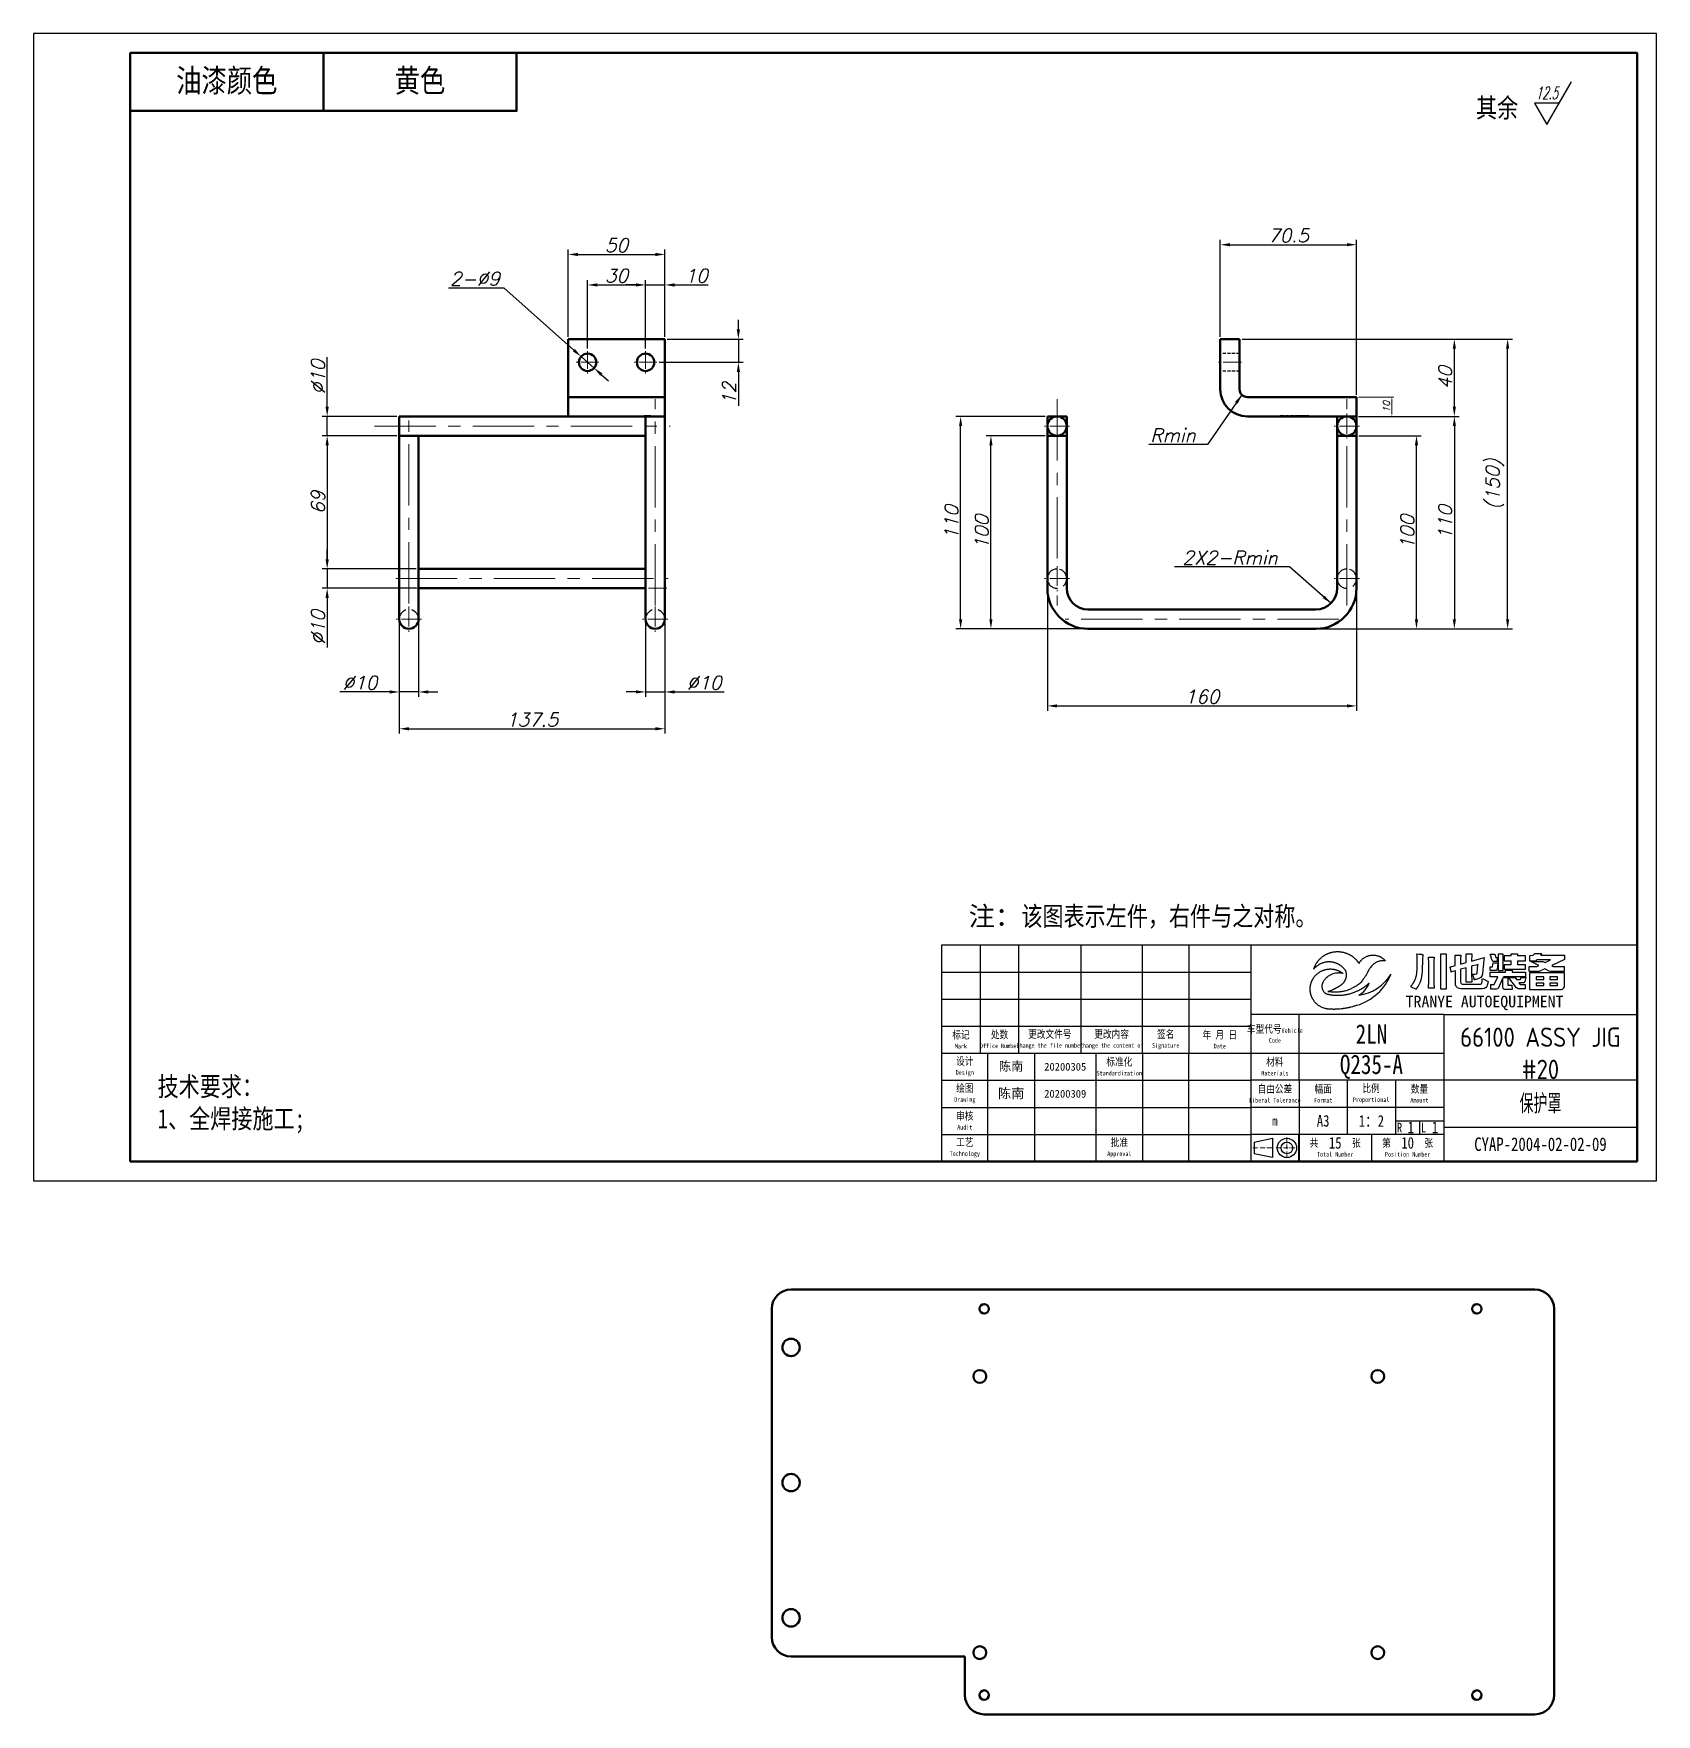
# Model space of a CAD drawing. Header units: inches. Extents: x 17901 to 26602, y 9673 to 14036.
# Drawn here: x 19575 to 20415, y 11924 to 12794 of the extents above; entities that cross this region are included whole.
import ezdxf
from ezdxf.enums import TextEntityAlignment as Align

# ---------------------------------------------------------------- set-up
doc = ezdxf.new("R2010")
doc.units = ezdxf.units.IN
doc.header["$MEASUREMENT"] = 0
for name, pattern in [('CENTER', [50.8, 31.75, -6.35, 6.35, -6.35]), ('DASHDOT', [18.5, 12, -3, 0.5, -3]), ('DASHED2', [9.525, 6.35, -3.175])]:
    doc.linetypes.add(name, pattern=pattern)
doc.layers.add('Dim', color=3, linetype='Continuous')
for name, color, linetype, lineweight in [('中心线', 1, 'CENTER', 15), ('图框_内框线', 5, 'Continuous', 50), ('标注线', 3, 'Continuous', 25), ('粗实线', 7, 'Continuous', 50), ('细实线', 4, 'Continuous', 25), ('细点划线', 1, 'DASHDOT', 20), ('虚线', 2, 'DASHED2', 25)]:
    doc.layers.add(name, color=color, linetype=linetype, lineweight=lineweight)
doc.styles.add('DIM_FONT', font='romans.shx', dxfattribs={"oblique": 15})
doc.styles.get("Standard").update_dxf_attribs({"font": 'txt', "bigfont": 'gbcbig.shx'})
doc.styles.add('仿宋体', font='FSGB2312.ttf', dxfattribs={"width": 0.8, "height": 3.5})
doc.styles.add('宋体', font='', dxfattribs={"width": 0.8, "height": 5})
doc.styles.add('工程字', font='gbenor.shx', dxfattribs={"height": 5, "bigfont": 'gbcbig.shx'})
doc.styles.add('楷体', font='KTGB2312.ttf', dxfattribs={"height": 5})
doc.styles.get('宋体').set_extended_font_data('SimSun')
doc.dimstyles.new('SCALE 1-1', dxfattribs={"dimtxt": 3.5, "dimasz": 2, "dimexe": 1, "dimexo": 1, "dimgap": 1, "dimtad": 1, "dimdsep": 46, "dimtxsty": 'DIM_FONT', "dimcen": 0, "dimclrd": 3, "dimclre": 3, "dimclrt": 3, "dimazin": 2, "dimtfac": 1, "dimtmove": 0, "dimatfit": 3, "dimfxl": 1, "dimtolj": 1, "dimlwd": 20, "dimlwe": 20, "dimarcsym": 0})
doc.dimstyles.new('幅面 1：2', dxfattribs={"dimscale": 2, "dimtxt": 3.5, "dimasz": 2.5, "dimexe": 1.25, "dimexo": 0.625, "dimtad": 1, "dimdsep": 46, "dimtxsty": 'DIM_FONT', "dimcen": 2.5, "dimclrd": 256, "dimclre": 256, "dimclrt": 256, "dimazin": 2, "dimtm": 1e-09, "dimtfac": 0.5, "dimtmove": 0, "dimatfit": 3, "dimfxl": 1, "dimlwd": -1, "dimarcsym": 0})
doc.dimstyles.new('幅面 1：2$0', dxfattribs={"dimscale": 2, "dimtxt": 3.5, "dimasz": 2.5, "dimexe": 1.25, "dimexo": 0.625, "dimtad": 1, "dimdsep": 46, "dimtxsty": 'DIM_FONT', "dimcen": 2.5, "dimclrd": 256, "dimclrt": 256, "dimadec": 0, "dimazin": 0, "dimtfac": 1, "dimtmove": 0, "dimatfit": 3, "dimfxl": 1, "dimlwd": -1, "dimarcsym": 0})
doc.dimstyles.new('幅面 1：2$3', dxfattribs={"dimscale": 2, "dimtxt": 3.5, "dimasz": 2.5, "dimexe": 1.25, "dimexo": 0.625, "dimtad": 1, "dimtih": 1, "dimtoh": 1, "dimdsep": 46, "dimtxsty": 'DIM_FONT', "dimcen": 2.5, "dimclrd": 256, "dimclre": 256, "dimclrt": 256, "dimazin": 2, "dimtm": 1e-09, "dimtfac": 0.5, "dimtmove": 0, "dimatfit": 3, "dimfxl": 1, "dimlwd": -1, "dimarcsym": 0})

msp = doc.modelspace()

# ---------------------------------------------------------------- texts
at = {"layer": 'Dim', "insert": (20058.697, 12342.303), "char_height": 10, "width": 327.84156, "attachment_point": 1}
msp.add_mtext('{\\fSimSun|b0|i0|c134|p2;注：\\W0.8;该图表示左件，右件与之对称。}', dxfattribs=at)
at = {"layer": '标注线', "ltscale": 2, "style": 'DIM_FONT', "oblique": 15, "width": 0.559478}
msp.add_text('12.5', height=6.4, dxfattribs=at).set_placement((20352.229, 12760.411), (20363.653, 12760.411), align=Align.FIT)
at = {"layer": '标注线'}
for s, insert, char_height, width, attachment_point, style in [('油漆颜色', (19674.666, 12769.301), 12, 100, 5, '仿宋体'), ('{\\fSimSun|b0|i0|c134|p2;黄色}', (19774.666, 12769.301), 12, 100, 5, '仿宋体'), ('其余', (20321.311, 12760.881), 10, 122.47298, 1, '仿宋体'), ('{\\H0.5x;技术要求：\\P1、全焊接施工;\\P\\P\\H2x;\\W0.7; }', (19638.823, 12254.142), 20, 2046.56366, 1, '宋体')]:
    msp.add_mtext(s, dxfattribs=dict(at, insert=insert, char_height=char_height, width=width, attachment_point=attachment_point, style=style))
at = {"layer": '标注线', "char_height": 7, "attachment_point": 9, "style": 'DIM_FONT'}
for s, insert in [('Rmin', (20176.085, 12582.83)), ('2X2-Rmin', (20218.506, 12519.461))]:
    msp.add_mtext(s, dxfattribs=dict(at, insert=insert))
at = {"layer": '细实线', "attachment_point": 5}
for s, insert, char_height, width, style in [('2LN', (20267.166, 12276.301), 10, 75, '宋体'), ('66100 ASSY JIG #20', (20354.666, 12266.301), 10, 100, '工程字'), ('Q235-A', (20267.166, 12259.301), 10, 75, '宋体'), ('{\\fSTXingkai|b0|i0|c134|p2;陈南}', (20080.666, 12259.301), 4.6, 24, '楷体'), ('{\\fSimSun|b0|i0|c134|p2;20200305}', (20108.666, 12259.301), 4, 32, '楷体'), ('{\\fSTXingkai|b0|i0|c134|p2;陈南}', (20080.666, 12245.301), 5, 24, '楷体'), ('{\\fSimSun|b0|i0|c134|p2;20200309}', (20108.666, 12245.301), 4, 32, '楷体'), ('保护罩', (20354.666, 12240.16), 10, 100, '工程字'), ('A3', (20242.166, 12231.301), 6, 25.00008, '宋体'), ('1：2', (20267.166, 12231.252), 6, 25, '宋体'), ('1', (20287.551, 12227.935), 6, 37.48179, '宋体'), ('1', (20300.051, 12227.935), 6, 37.48179, '宋体'), ('15', (20248.426, 12219.875), 6, 37.51071, '宋体'), ('10', (20285.925, 12219.875), 6, 37.48179, '宋体'), ('CYAP-2004-02-02-09', (20354.666, 12219.16), 7, 100, '宋体')]:
    msp.add_mtext(s, dxfattribs=dict(at, insert=insert, char_height=char_height, width=width, style=style))

# ---------------------------------------------------------------- blocks, each defined once
blk = doc.blocks.new('标题栏')
at = {"color": 3}
for p, q in [((5964.9, 3354.2), (5965.41, 3354.15)), ((5964.92, 3353.69), (5964.9, 3354.2)), ((5964.93, 3353.01), (5964.92, 3353.69)), ((5964.95, 3352.34), (5964.93, 3353.01)), ((5964.93, 3350.62), (5964.95, 3351.71)), ((5964.95, 3351.82), (5964.95, 3352.34)), ((5964.95, 3351.71), (5964.95, 3351.82)), ((5965.41, 3354.15), (5965.58, 3354.13)), ((5965.58, 3354.13), (5965.69, 3354.12)), ((5965.69, 3354.12), (5965.71, 3354.12)), ((5965.71, 3354.12), (5965.78, 3354.11)), ((5965.78, 3354.11), (5965.92, 3354.11)), ((5965.92, 3354.11), (5966.05, 3354.1)), ((5966.05, 3354.1), (5966.12, 3354.09)), ((5966.12, 3354.09), (5966.45, 3354.09)), ((5966.3, 3351.86), (5966.29, 3350.74)), ((5966.32, 3352.72), (5966.3, 3352.15)), ((5966.3, 3352.15), (5966.3, 3351.86)), ((5966.35, 3353.2), (5966.32, 3352.72)), ((5966.39, 3353.56), (5966.35, 3353.2)), ((5966.45, 3354.09), (5966.39, 3353.56)), ((5967.89, 3353.33), (5969.35, 3353.33)), ((5969.28, 3352.28), (5969.28, 3352.19)), ((5969.28, 3352.19), (5969.28, 3352.11)), ((5969.29, 3352), (5969.28, 3351.92)), ((5969.28, 3351.97), (5969.28, 3351.94)), ((5969.28, 3351.94), (5969.28, 3351.9)), ((5969.28, 3351.92), (5969.28, 3351.86)), ((5969.28, 3351.9), (5969.28, 3351.87)), ((5969.28, 3351.87), (5969.28, 3351.83)), ((5969.28, 3351.83), (5969.28, 3351.8)), ((5969.28, 3351.8), (5969.28, 3351.76)), ((5969.28, 3351.76), (5969.28, 3351.72)), ((5969.28, 3351.72), (5969.28, 3351.7)), ((5969.28, 3351.7), (5969.28, 3351.65)), ((5969.28, 3351.65), (5969.28, 3351.61)), ((5969.28, 3351.61), (5969.28, 3351.59)), ((5969.28, 3351.59), (5969.28, 3351.56)), ((5969.28, 3351.56), (5969.28, 3351.54)), ((5969.28, 3351.54), (5969.28, 3351.51)), ((5969.28, 3351.51), (5969.28, 3351.48)), ((5969.28, 3351.48), (5969.28, 3351.45)), ((5969.28, 3351.45), (5969.28, 3351.41)), ((5969.28, 3351.41), (5969.28, 3351.39)), ((5969.28, 3351.39), (5969.28, 3351.34)), ((5969.28, 3351.34), (5969.28, 3351.29)), ((5969.28, 3351.29), (5969.28, 3351.26)), ((5969.28, 3351.26), (5969.28, 3351.22)), ((5969.28, 3351.22), (5969.28, 3351.19)), ((5969.28, 3351.19), (5969.28, 3351.15)), ((5969.28, 3351.15), (5969.28, 3351.12)), ((5969.28, 3351.12), (5969.28, 3351.07)), ((5969.28, 3351.07), (5969.28, 3351.02)), ((5969.28, 3351.02), (5969.28, 3350.96)), ((5969.28, 3350.96), (5969.28, 3350.92)), ((5969.28, 3350.92), (5969.28, 3350.88)), ((5969.28, 3350.88), (5969.28, 3350.83)), ((5969.28, 3350.83), (5969.28, 3350.77)), ((5969.28, 3350.77), (5969.28, 3350.68)), ((5969.3, 3352.54), (5969.29, 3352.45)), ((5969.29, 3352.45), (5969.29, 3352.38)), ((5969.29, 3352.38), (5969.29, 3352.31)), ((5969.29, 3352.31), (5969.29, 3352.25)), ((5969.29, 3352.25), (5969.29, 3352.17)), ((5969.29, 3352.17), (5969.29, 3352.1)), ((5969.28, 3352.11), (5969.29, 3352.02)), ((5969.29, 3352.1), (5969.29, 3352.05)), ((5969.29, 3352.05), (5969.29, 3352.01)), ((5969.29, 3352.02), (5969.28, 3351.97)), ((5969.29, 3352.01), (5969.29, 3351.91)), ((5969.29, 3351.91), (5969.29, 3351.85)), ((5969.31, 3352.78), (5969.3, 3352.7)), ((5969.3, 3352.7), (5969.3, 3352.63)), ((5969.3, 3352.63), (5969.3, 3352.54)), ((5969.32, 3352.91), (5969.31, 3352.87)), ((5969.31, 3352.87), (5969.31, 3352.78)), ((5969.33, 3353.05), (5969.32, 3353.04)), ((5969.32, 3353.04), (5969.32, 3353.03)), ((5969.32, 3353.03), (5969.32, 3353.01)), ((5969.32, 3353.01), (5969.32, 3352.98)), ((5969.32, 3352.98), (5969.32, 3352.95)), ((5969.32, 3352.95), (5969.32, 3352.91)), ((5969.35, 3353.33), (5969.33, 3353.06)), ((5969.33, 3353.06), (5969.33, 3353.05)), ((5969.33, 3353.05), (5969.33, 3353.05)), ((5971.04, 3354.19), (5972.5, 3354.19)), ((5971.06, 3353.91), (5971.04, 3354.19)), ((5971.06, 3353.86), (5971.06, 3353.91)), ((5971.08, 3353.71), (5971.06, 3353.86)), ((5971.09, 3353.57), (5971.08, 3353.71)), ((5971.09, 3353.52), (5971.09, 3353.57)), ((5971.09, 3353.5), (5971.09, 3353.52)), ((5971.09, 3353.49), (5971.09, 3353.5)), ((5971.09, 3353.48), (5971.09, 3353.49)), ((5971.09, 3353.43), (5971.09, 3353.48)), ((5971.1, 3353.3), (5971.09, 3353.43)), ((5971.1, 3353.08), (5971.1, 3353.3)), ((5971.1, 3352.36), (5971.1, 3353.08)), ((5971.1, 3350.33), (5971.1, 3352.92)), ((5972.44, 3352.9), (5972.44, 3352.9)), ((5972.44, 3352.9), (5972.44, 3352.89)), ((5972.44, 3352.89), (5972.44, 3352.89)), ((5972.44, 3352.89), (5972.44, 3352.89)), ((5972.44, 3352.89), (5972.44, 3352.89)), ((5972.44, 3352.89), (5972.44, 3352.89)), ((5972.44, 3352.89), (5972.44, 3352.88)), ((5972.44, 3352.88), (5972.44, 3352.88)), ((5972.44, 3352.88), (5972.44, 3352.88)), ((5972.44, 3352.88), (5972.44, 3352.88)), ((5972.44, 3352.88), (5972.44, 3352.88)), ((5972.44, 3352.88), (5972.44, 3352.88)), ((5972.44, 3352.88), (5972.44, 3352.88)), ((5972.44, 3352.88), (5972.44, 3352.88)), ((5972.44, 3352.88), (5972.44, 3352.88)), ((5972.44, 3352.88), (5972.44, 3352.87)), ((5972.44, 3352.87), (5972.44, 3352.87)), ((5972.44, 3352.87), (5972.44, 3352.87)), ((5972.44, 3352.87), (5972.44, 3352.87)), ((5972.44, 3352.87), (5972.44, 3352.86)), ((5972.44, 3352.86), (5972.44, 3352.86)), ((5972.44, 3352.86), (5972.44, 3352.86)), ((5972.44, 3352.86), (5972.44, 3352.86)), ((5972.44, 3352.86), (5972.44, 3352.86)), ((5972.44, 3352.86), (5972.44, 3352.86)), ((5972.44, 3352.86), (5972.45, 3351.41)), ((5972.46, 3353.25), (5972.45, 3353.21)), ((5972.45, 3353.21), (5972.45, 3353.19)), ((5972.45, 3353.19), (5972.45, 3353.16)), ((5972.45, 3353.16), (5972.45, 3353.14)), ((5972.45, 3353.14), (5972.45, 3353.12)), ((5972.45, 3353.12), (5972.45, 3353.1)), ((5972.45, 3353.1), (5972.45, 3353.08)), ((5972.45, 3353.08), (5972.45, 3353.07)), ((5972.45, 3353.07), (5972.45, 3353.05)), ((5972.45, 3353.05), (5972.45, 3353.03)), ((5972.45, 3353.03), (5972.45, 3353.03)), ((5972.45, 3353.03), (5972.45, 3353.01)), ((5972.45, 3353.01), (5972.45, 3352.99)), ((5972.45, 3352.99), (5972.45, 3352.98)), ((5972.45, 3352.98), (5972.45, 3352.97)), ((5972.45, 3352.97), (5972.45, 3352.96)), ((5972.45, 3352.96), (5972.45, 3352.95)), ((5972.45, 3352.95), (5972.45, 3352.94)), ((5972.45, 3352.94), (5972.45, 3352.93)), ((5972.45, 3352.93), (5972.45, 3352.93)), ((5972.45, 3352.93), (5972.44, 3352.93)), ((5972.44, 3352.93), (5972.44, 3352.92)), ((5972.44, 3352.92), (5972.44, 3352.92)), ((5972.44, 3352.92), (5972.44, 3352.92)), ((5972.44, 3352.92), (5972.44, 3352.91)), ((5972.44, 3352.91), (5972.44, 3352.91)), ((5972.44, 3352.91), (5972.44, 3352.91)), ((5972.44, 3352.91), (5972.44, 3352.91)), ((5972.44, 3352.91), (5972.44, 3352.9)), ((5972.44, 3352.9), (5972.44, 3352.9)), ((5972.44, 3352.9), (5972.44, 3352.9)), ((5972.45, 3351.41), (5972.45, 3350.59)), ((5972.47, 3353.47), (5972.46, 3353.43)), ((5972.46, 3353.43), (5972.46, 3353.4)), ((5972.46, 3353.4), (5972.46, 3353.35)), ((5972.46, 3353.35), (5972.46, 3353.31)), ((5972.46, 3353.31), (5972.46, 3353.28)), ((5972.46, 3353.28), (5972.46, 3353.25)), ((5972.48, 3353.71), (5972.47, 3353.66)), ((5972.47, 3353.66), (5972.47, 3353.61)), ((5972.47, 3353.61), (5972.47, 3353.56)), ((5972.47, 3353.56), (5972.47, 3353.51)), ((5972.47, 3353.51), (5972.47, 3353.47)), ((5972.49, 3353.89), (5972.48, 3353.87)), ((5972.48, 3353.87), (5972.48, 3353.82)), ((5972.48, 3353.82), (5972.48, 3353.77)), ((5972.48, 3353.77), (5972.48, 3353.71)), ((5972.5, 3354.19), (5972.49, 3353.89)), ((5973.4, 3350.81), (5973.73, 3349.47)), ((5974.79, 3353.91), (5976.23, 3353.91)), ((5976.21, 3353.24), (5976.18, 3352.2)), ((5976.18, 3352.2), (5976.18, 3351.54)), ((5976.18, 3351.54), (5977.66, 3351.95)), ((5976.18, 3351.54), (5976.18, 3351.54)), ((5976.22, 3353.57), (5976.21, 3353.24)), ((5976.23, 3353.91), (5976.22, 3353.65)), ((5976.22, 3353.65), (5976.22, 3353.65)), ((5976.22, 3353.65), (5976.22, 3353.65)), ((5976.22, 3353.65), (5976.22, 3353.65)), ((5976.22, 3353.65), (5976.22, 3353.64)), ((5976.22, 3353.64), (5976.22, 3353.64)), ((5976.22, 3353.64), (5976.22, 3353.64)), ((5976.22, 3353.64), (5976.22, 3353.64)), ((5976.22, 3353.64), (5976.22, 3353.64)), ((5976.22, 3353.64), (5976.22, 3353.63)), ((5976.22, 3353.63), (5976.22, 3353.62)), ((5976.22, 3353.62), (5976.22, 3353.6)), ((5976.22, 3353.6), (5976.22, 3353.57)), ((5977.62, 3353.87), (5977.61, 3354.19)), ((5977.61, 3354.19), (5979.1, 3354.19)), ((5977.63, 3353.75), (5977.62, 3353.87)), ((5977.64, 3353.44), (5977.63, 3353.75)), ((5977.65, 3352.77), (5977.64, 3353.44)), ((5977.66, 3352.37), (5977.65, 3352.77)), ((5977.66, 3351.95), (5977.66, 3352.37)), ((5979.07, 3353.57), (5979.05, 3352.97)), ((5979.05, 3352.35), (5982.29, 3353.29)), ((5979.05, 3352.97), (5979.05, 3352.56)), ((5979.05, 3352.56), (5979.05, 3352.35)), ((5979.08, 3353.84), (5979.07, 3353.57)), ((5979.1, 3354.19), (5979.08, 3353.93)), ((5979.08, 3353.93), (5979.08, 3353.92)), ((5979.08, 3353.92), (5979.08, 3353.92)), ((5979.08, 3353.92), (5979.08, 3353.91)), ((5979.08, 3353.91), (5979.08, 3353.88)), ((5979.08, 3353.88), (5979.08, 3353.84)), ((5982.05, 3351.01), (5982.02, 3350.69)), ((5982.08, 3351.49), (5982.05, 3351.01)), ((5982.12, 3351.86), (5982.08, 3351.49)), ((5982.29, 3353.29), (5982.12, 3351.86)), ((5963.62, 3346.18), (5963.86, 3346.51)), ((5963.86, 3346.51), (5963.89, 3346.55)), ((5963.89, 3346.55), (5964.04, 3346.79)), ((5964.04, 3346.79), (5964.12, 3346.92)), ((5964.12, 3346.92), (5964.23, 3347.16)), ((5964.23, 3347.16), (5964.34, 3347.38)), ((5964.34, 3347.38), (5964.43, 3347.6)), ((5964.43, 3347.6), (5964.53, 3347.84)), ((5964.53, 3347.84), (5964.57, 3347.96)), ((5964.57, 3347.96), (5964.65, 3348.24)), ((5964.65, 3348.24), (5964.7, 3348.39)), ((5964.7, 3348.39), (5964.74, 3348.56)), ((5964.74, 3348.56), (5964.79, 3348.78)), ((5964.79, 3348.78), (5964.8, 3348.85)), ((5964.8, 3348.85), (5964.83, 3349.04)), ((5964.83, 3349.04), (5964.87, 3349.3)), ((5964.87, 3349.3), (5964.9, 3349.68)), ((5964.9, 3349.68), (5964.92, 3350.07)), ((5964.92, 3350.07), (5964.93, 3350.62)), ((5965.54, 3346.55), (5965.17, 3345.85)), ((5965.69, 3346.89), (5965.54, 3346.55)), ((5965.96, 3347.73), (5965.69, 3346.89)), ((5966.17, 3348.97), (5965.96, 3347.73)), ((5966.24, 3349.61), (5966.17, 3348.97)), ((5966.28, 3350.46), (5966.24, 3349.61)), ((5966.29, 3350.74), (5966.28, 3350.46)), ((5969.28, 3350.45), (5969.28, 3350.33)), ((5969.28, 3350.33), (5969.28, 3350.19)), ((5969.28, 3350.09), (5969.28, 3349.97)), ((5969.28, 3349.97), (5969.29, 3349.88)), ((5969.29, 3349.81), (5969.28, 3349.74)), ((5969.28, 3349.74), (5969.28, 3349.66)), ((5969.28, 3349.66), (5969.28, 3349.59)), ((5969.28, 3349.59), (5969.28, 3349.51)), ((5969.28, 3349.51), (5969.28, 3349.45)), ((5969.28, 3350.68), (5969.28, 3350.55)), ((5969.28, 3350.55), (5969.28, 3350.45)), ((5969.28, 3350.19), (5969.28, 3350.09)), ((5969.29, 3349.88), (5969.29, 3349.81)), ((5971.09, 3346.05), (5971.1, 3346.75)), ((5971.1, 3347.94), (5971.1, 3350.33)), ((5971.1, 3346.75), (5971.1, 3347.94)), ((5972.45, 3350.59), (5972.45, 3347.48)), ((5972.45, 3347.48), (5972.45, 3346.52)), ((5972.45, 3346.82), (5972.45, 3346.67)), ((5972.45, 3346.67), (5972.45, 3346.32)), ((5979.31, 3348.98), (5979.7, 3347.51)), ((5979.83, 3347.53), (5979.7, 3347.51)), ((5979.89, 3347.54), (5979.83, 3347.53)), ((5979.97, 3347.56), (5979.89, 3347.54)), ((5980.23, 3347.61), (5979.97, 3347.56)), ((5980.48, 3347.66), (5980.23, 3347.61)), ((5980.95, 3347.8), (5980.48, 3347.66)), ((5981.28, 3347.97), (5980.95, 3347.8)), ((5981.44, 3348.07), (5981.28, 3347.97)), ((5981.72, 3348.49), (5981.44, 3348.07)), ((5981.75, 3348.59), (5981.72, 3348.49)), ((5981.76, 3348.63), (5981.75, 3348.59)), ((5981.79, 3348.74), (5981.76, 3348.63)), ((5981.83, 3348.94), (5981.79, 3348.74)), ((5981.86, 3349.03), (5981.83, 3348.94)), ((5981.84, 3347.84), (5983.34, 3347.05)), ((5981.88, 3349.16), (5981.86, 3349.07)), ((5981.86, 3349.07), (5981.86, 3349.03)), ((5981.89, 3349.25), (5981.88, 3349.16)), ((5981.95, 3349.88), (5981.89, 3349.25)), ((5981.97, 3350.05), (5981.95, 3349.88)), ((5981.99, 3350.38), (5981.97, 3350.13)), ((5981.97, 3350.13), (5981.97, 3350.1)), ((5981.97, 3350.1), (5981.97, 3350.05)), ((5982.02, 3350.69), (5981.99, 3350.38)), ((5963.22, 3345.74), (5963.34, 3345.88)), ((5963.22, 3345.74), (5964.7, 3345.08)), ((5963.34, 3345.88), (5963.62, 3346.18)), ((5964.89, 3345.38), (5964.7, 3345.08)), ((5965.17, 3345.85), (5964.89, 3345.38)), ((5971.04, 3345.06), (5971.06, 3345.33)), ((5972.5, 3345.06), (5971.04, 3345.06)), ((5971.06, 3345.43), (5971.07, 3345.51)), ((5971.06, 3345.39), (5971.06, 3345.43)), ((5971.06, 3345.33), (5971.06, 3345.39)), ((5971.07, 3345.7), (5971.09, 3346.05)), ((5971.07, 3345.6), (5971.07, 3345.7)), ((5971.07, 3345.51), (5971.07, 3345.6)), ((5972.45, 3346.32), (5972.46, 3346)), ((5972.46, 3346), (5972.47, 3345.67)), ((5972.47, 3345.67), (5972.48, 3345.52)), ((5972.48, 3345.52), (5972.48, 3345.43)), ((5972.48, 3345.43), (5972.49, 3345.34)), ((5972.49, 3345.34), (5972.5, 3345.06))]:
    blk.add_line(p, q, dxfattribs=at)
for points in [[(5967.94, 3350.27), (5967.94, 3350.36), (5967.94, 3350.51), (5967.94, 3350.61), (5967.94, 3350.73), (5967.94, 3350.89), (5967.94, 3351.02), (5967.94, 3351.16), (5967.94, 3351.35), (5967.94, 3351.54), (5967.94, 3351.73), (5967.94, 3351.91), (5967.94, 3352.09), (5967.93, 3352.24), (5967.93, 3352.39), (5967.92, 3352.55), (5967.92, 3352.74), (5967.91, 3352.88), (5967.9, 3353.04), (5967.89, 3353.33)], [(5973.4, 3350.81), (5974.83, 3351.2), (5974.83, 3352.05), (5974.8, 3353.29), (5974.79, 3353.91)], [(5979.31, 3348.98), (5979.33, 3348.98), (5979.33, 3348.98), (5979.33, 3348.98), (5979.33, 3348.98), (5979.34, 3348.98), (5979.34, 3348.98), (5979.34, 3348.98), (5979.34, 3348.98), (5979.35, 3348.98), (5979.37, 3348.98), (5979.45, 3348.98), (5979.69, 3348.99), (5979.97, 3349), (5980.35, 3349.05), (5980.38, 3349.06), (5980.5, 3349.29), (5980.61, 3350.38), (5980.69, 3351.28), (5980.7, 3351.47), (5980.64, 3351.45), (5980.2, 3351.33), (5979.25, 3351.08), (5979.04, 3351.02), (5979.05, 3349.77), (5979.05, 3348.94)], [(5969.28, 3349.45), (5969.28, 3349.18), (5969.29, 3349.06), (5969.29, 3347.9), (5969.29, 3347.2), (5969.3, 3347), (5969.29, 3346.59), (5969.31, 3346.17), (5969.32, 3345.94), (5969.32, 3345.73), (5969.33, 3345.64), (5969.33, 3345.32), (5967.89, 3345.32), (5967.91, 3345.79), (5967.91, 3345.85), (5967.92, 3346.04), (5967.92, 3346.2), (5967.93, 3346.42), (5967.93, 3346.61), (5967.94, 3346.87), (5967.94, 3347.2), (5967.94, 3347.68), (5967.94, 3348.16), (5967.94, 3348.46), (5967.94, 3348.68), (5967.94, 3348.81), (5967.94, 3348.94), (5967.94, 3349.1), (5967.94, 3349.22), (5967.94, 3349.36), (5967.94, 3349.47), (5967.94, 3349.6), (5967.94, 3349.67), (5967.94, 3349.76), (5967.94, 3349.87), (5967.94, 3349.96), (5967.94, 3350.05), (5967.94, 3350.19), (5967.94, 3350.29), (5967.94, 3350.38)], [(5983.34, 3347.05), (5983.25, 3346.6), (5983.09, 3346.07), (5982.95, 3345.73), (5982.92, 3345.67), (5982.75, 3345.46), (5982.66, 3345.41), (5982.35, 3345.25), (5982.28, 3345.24), (5982.21, 3345.23), (5981.8, 3345.16), (5981.77, 3345.16), (5981.46, 3345.15), (5976.33, 3345.15), (5975.84, 3345.21), (5975.8, 3345.23), (5975.41, 3345.42), (5975.37, 3345.46), (5975.09, 3345.77), (5974.9, 3346.23), (5974.84, 3346.77), (5974.84, 3349.82), (5974.15, 3349.62), (5973.73, 3349.47)], [(5979.05, 3348.94), (5979.05, 3348.76), (5979.05, 3348.34), (5979.06, 3347.87), (5979.08, 3347.41), (5979.09, 3346.92), (5977.6, 3346.92), (5977.62, 3347.18), (5977.62, 3347.18), (5977.62, 3347.19), (5977.62, 3347.23), (5977.63, 3347.46), (5977.65, 3348.33), (5977.65, 3348.99), (5977.66, 3350.63), (5976.18, 3350.22), (5976.18, 3347.03), (5976.19, 3346.98), (5976.25, 3346.67), (5976.4, 3346.49), (5976.72, 3346.41), (5981.36, 3346.41), (5981.68, 3346.51), (5981.68, 3346.51), (5981.73, 3346.74), (5981.77, 3347.11), (5981.81, 3347.56), (5981.84, 3347.84)]]:
    blk.add_lwpolyline(points, dxfattribs=at)
for centre, radius, start, end in [((5945.39, 3354.08), 13.77, 286.7692, 338.3333), ((5945.39, 3354.08), 13.77, 286.7692, 338.3333), ((5948.26, 3355), 11.61, 277.9786, 328.8443), ((5946.64, 3348.96), 6.33, 300.6434, 338.8396)]:
    blk.add_arc(centre, radius, start, end, dxfattribs=at)
for points, knots in [([(5938.18, 3350.29), (5938.18, 3350.3), (5938.26, 3350.47), (5938.31, 3350.62), (5938.4, 3350.83), (5938.49, 3351.04), (5938.57, 3351.22), (5938.67, 3351.4), (5938.79, 3351.61), (5938.9, 3351.79), (5939.04, 3352), (5939.14, 3352.15), (5939.22, 3352.25), (5939.34, 3352.4), (5939.45, 3352.53), (5939.57, 3352.67), (5939.71, 3352.82), (5939.88, 3352.99), (5940.06, 3353.15), (5940.21, 3353.29), (5940.38, 3353.42), (5940.57, 3353.57), (5940.77, 3353.7), (5940.96, 3353.83), (5941.18, 3353.96), (5941.38, 3354.07), (5941.59, 3354.17), (5941.75, 3354.24), (5941.98, 3354.34), (5942.16, 3354.41), (5942.38, 3354.48), (5942.55, 3354.54), (5942.78, 3354.6), (5943.08, 3354.67), (5943.43, 3354.73), (5943.71, 3354.77), (5943.98, 3354.79), (5944.22, 3354.8), (5944.48, 3354.8), (5944.73, 3354.79), (5944.97, 3354.77), (5945.19, 3354.75), (5945.42, 3354.72), (5945.71, 3354.66), (5946.04, 3354.58), (5946.36, 3354.49), (5946.66, 3354.38), (5946.88, 3354.3), (5947.18, 3354.16), (5947.34, 3354.08), (5947.54, 3353.98), (5947.78, 3353.83), (5947.94, 3353.74), (5948.12, 3353.61), (5948.31, 3353.47), (5948.47, 3353.35), (5948.59, 3353.25), (5948.77, 3353.09), (5948.91, 3352.95), (5949.07, 3352.8), (5949.21, 3352.64), (5949.35, 3352.48), (5949.49, 3352.3), (5949.61, 3352.15), (5949.72, 3352), (5949.8, 3351.88), (5949.88, 3351.75), (5949.88, 3351.75), (5949.88, 3351.75)], [35.108024, 35.108024, 35.108024, 35.108024, 35.218126, 35.434928, 35.67466, 35.929204, 36.105223, 36.307614, 36.510709, 36.843388, 37.03131, 37.22957, 37.407039, 37.579795, 37.765882, 37.910296, 38.165232, 38.45242, 38.604655, 38.837645, 39.053203, 39.324256, 39.499783, 39.787063, 39.990147, 40.300635, 40.425212, 40.707392, 40.898186, 41.141731, 41.308118, 41.488238, 41.739059, 42.054797, 42.436785, 42.717731, 42.963028, 43.224914, 43.493523, 43.732411, 43.940977, 44.1945, 44.407195, 44.690306, 45.195342, 45.562036, 45.777731, 46.044194, 46.361671, 46.591657, 46.776271, 47.072593, 47.27435, 47.496482, 47.747907, 47.987398, 48.154842, 48.29747, 48.578571, 48.781662, 48.991899, 49.255873, 49.432303, 49.634005, 49.806929, 49.983459, 50.101051, 50.130419, 50.130419, 50.130419, 50.130419]), ([(5941.85, 3344.47), (5941.95, 3344.5), (5942.05, 3344.53), (5942.16, 3344.56), (5942.34, 3344.62), (5942.49, 3344.67), (5942.64, 3344.73), (5942.88, 3344.83), (5943.11, 3344.93), (5943.36, 3345.05), (5943.57, 3345.15), (5943.75, 3345.26), (5943.92, 3345.36), (5944.11, 3345.47), (5944.25, 3345.56), (5944.41, 3345.66), (5944.5, 3345.7), (5944.64, 3345.81), (5944.82, 3345.87), (5944.93, 3345.97), (5945.07, 3346.05), (5945.2, 3346.13), (5945.32, 3346.21), (5945.45, 3346.31), (5945.6, 3346.43), (5945.69, 3346.52), (5945.82, 3346.65), (5945.9, 3346.74), (5946.02, 3346.89), (5946.12, 3347.03), (5946.23, 3347.21), (5946.3, 3347.34), (5946.4, 3347.54), (5946.47, 3347.71), (5946.52, 3347.88), (5946.57, 3348.06), (5946.62, 3348.27), (5946.64, 3348.43), (5946.66, 3348.59), (5946.66, 3348.75), (5946.66, 3348.92), (5946.65, 3349.13), (5946.62, 3349.32), (5946.58, 3349.5), (5946.53, 3349.65), (5946.46, 3349.82), (5946.34, 3350), (5946.25, 3350.12), (5946.15, 3350.25), (5946.06, 3350.35), (5945.93, 3350.49), (5945.8, 3350.62), (5945.7, 3350.72), (5945.61, 3350.8), (5945.52, 3350.88), (5945.38, 3351), (5945.25, 3351.1), (5945.13, 3351.19), (5944.98, 3351.29), (5944.85, 3351.38), (5944.67, 3351.48), (5944.5, 3351.57), (5944.34, 3351.65), (5944.16, 3351.73), (5943.97, 3351.8), (5943.78, 3351.87), (5943.54, 3351.94), (5943.32, 3352), (5943.07, 3352.05), (5942.83, 3352.09), (5942.54, 3352.12), (5942.28, 3352.13), (5942.01, 3352.13), (5941.7, 3352.12), (5941.41, 3352.08), (5941.14, 3352.03), (5940.84, 3351.97), (5940.55, 3351.88), (5940.25, 3351.78), (5940, 3351.67), (5939.75, 3351.55), (5939.56, 3351.44), (5939.33, 3351.3), (5939.1, 3351.14), (5938.89, 3350.98), (5938.68, 3350.8), (5938.51, 3350.65), (5938.32, 3350.45), (5938.26, 3350.38), (5938.2, 3350.31), (5938.19, 3350.3), (5938.18, 3350.29)], [17.542293, 17.542293, 17.542293, 17.542293, 17.65159, 17.854593, 18.013116, 18.149611, 18.313542, 18.544521, 18.875541, 19.079753, 19.34871, 19.57107, 19.765371, 19.983351, 20.193247, 20.281163, 20.42726, 20.596686, 20.762703, 20.956917, 21.130626, 21.293146, 21.451465, 21.636197, 21.766917, 21.928679, 22.055634, 22.213438, 22.378953, 22.532136, 22.742568, 22.888258, 23.049376, 23.303136, 23.447741, 23.617055, 23.863418, 24.003866, 24.132193, 24.382297, 24.560997, 24.701644, 24.937616, 25.128607, 25.285694, 25.439113, 25.684211, 25.864184, 26.03457, 26.229648, 26.350982, 26.564352, 26.701032, 26.868815, 26.996982, 27.159016, 27.333878, 27.474015, 27.637445, 27.790842, 27.945295, 28.197985, 28.44143, 28.606434, 28.801527, 29.033546, 29.215964, 29.507831, 29.728543, 29.982851, 30.225595, 30.579106, 30.820104, 31.114203, 31.387581, 31.698556, 31.940777, 32.272504, 32.555805, 32.966694, 33.064518, 33.29302, 33.53118, 33.855824, 34.107556, 34.33513, 34.620369, 34.85826, 35.024053, 35.099152, 35.107393, 35.107393, 35.107393, 35.107393]), ([(5956.8, 3352.38), (5955.98, 3352.45), (5955.37, 3352.38), (5954.67, 3352.18), (5953.88, 3351.76), (5953.37, 3351.33), (5952.9, 3350.75), (5952.45, 3350.13), (5952.14, 3349.52), (5951.83, 3348.85), (5951.47, 3348.33), (5951.22, 3347.96), (5950.89, 3347.53), (5950.63, 3347.11), (5950.23, 3346.65), (5949.66, 3346.22), (5949.02, 3345.77), (5948.32, 3345.38), (5947.75, 3345.11), (5947.24, 3344.9), (5946.77, 3344.74), (5946.29, 3344.6), (5945.81, 3344.48), (5945.35, 3344.4), (5944.89, 3344.34), (5944.47, 3344.3), (5944.08, 3344.28), (5943.73, 3344.28), (5943.37, 3344.29), (5943.01, 3344.31), (5942.6, 3344.35), (5942.33, 3344.39), (5942.12, 3344.42), (5941.99, 3344.45), (5941.89, 3344.47), (5941.85, 3344.47)], [0, 0, 0, 0, 0.745276, 1.596, 2.353849, 3.042713, 3.690997, 4.509815, 5.077403, 5.784929, 6.578362, 7.01476, 7.418285, 7.913463, 8.572137, 9.198647, 10.204965, 10.904053, 11.649189, 12.126625, 12.536093, 13.104049, 13.629664, 14.010251, 14.4747, 14.919286, 15.28553, 15.653757, 15.929166, 16.396996, 16.790652, 17.077894, 17.30758, 17.440224, 17.51261, 17.51261, 17.51261, 17.51261]), ([(5949.88, 3351.75), (5949.91, 3351.8), (5950.01, 3351.96), (5950.11, 3352.12), (5950.26, 3352.31), (5950.4, 3352.48), (5950.56, 3352.65), (5950.74, 3352.82), (5950.97, 3353.01), (5951.23, 3353.2), (5951.54, 3353.38), (5951.81, 3353.52), (5952.06, 3353.62), (5952.27, 3353.69), (5952.52, 3353.76), (5952.74, 3353.82), (5952.97, 3353.85), (5953.16, 3353.87), (5953.4, 3353.89), (5953.63, 3353.89), (5953.9, 3353.88), (5954.15, 3353.85), (5954.45, 3353.79), (5954.66, 3353.74), (5954.88, 3353.67), (5955.1, 3353.59), (5955.25, 3353.53), (5955.42, 3353.45), (5955.56, 3353.37), (5955.69, 3353.3), (5955.8, 3353.23), (5955.96, 3353.12), (5956.07, 3353.04), (5956.16, 3352.97), (5956.23, 3352.92), (5956.8, 3352.38)], [50.130919, 50.130919, 50.130919, 50.130919, 50.298515, 50.529584, 50.8183, 50.989168, 51.193894, 51.496856, 51.723103, 52.113679, 52.43685, 52.813462, 53.028851, 53.250312, 53.479983, 53.786178, 53.956042, 54.169503, 54.386611, 54.65758, 54.867186, 55.175514, 55.421867, 55.625039, 55.870292, 56.086155, 56.25521, 56.396766, 56.611281, 56.761813, 56.882559, 57.009954, 57.104888, 57.202159, 57.258884, 57.258884, 57.258884, 57.258884]), ([(5949.37, 3340.89), (5949.23, 3340.84), (5948.97, 3340.75), (5948.47, 3340.6), (5948.05, 3340.48), (5947.54, 3340.35), (5947.25, 3340.28), (5946.95, 3340.22), (5946.56, 3340.14), (5946.25, 3340.09), (5945.85, 3340.03), (5945.42, 3339.97), (5945.09, 3339.94), (5944.64, 3339.9), (5944.36, 3339.88), (5944.01, 3339.86), (5943.75, 3339.86), (5943.54, 3339.85), (5943.31, 3339.85), (5943.07, 3339.86), (5942.79, 3339.86), (5942.44, 3339.88), (5942.1, 3339.89), (5941.8, 3339.92), (5941.48, 3339.98), (5941.28, 3340.02), (5940.98, 3340.1), (5940.73, 3340.18), (5940.45, 3340.29), (5940.19, 3340.41), (5939.88, 3340.57), (5939.64, 3340.72), (5939.41, 3340.87), (5939.18, 3341.06), (5938.96, 3341.24), (5938.76, 3341.43), (5938.58, 3341.63), (5938.41, 3341.83), (5938.25, 3342.04), (5938.1, 3342.26), (5937.96, 3342.48), (5937.84, 3342.71), (5937.73, 3342.94), (5937.64, 3343.15), (5937.56, 3343.36), (5937.5, 3343.54), (5937.44, 3343.75), (5937.39, 3343.94), (5937.35, 3344.14), (5937.31, 3344.36), (5937.29, 3344.58), (5937.27, 3344.83), (5937.26, 3345.11), (5937.27, 3345.34), (5937.28, 3345.56), (5937.31, 3345.79), (5937.35, 3346.03), (5937.4, 3346.29), (5937.45, 3346.49), (5937.55, 3346.81), (5937.63, 3347.01), (5937.71, 3347.22), (5937.8, 3347.41), (5937.9, 3347.58), (5937.99, 3347.76), (5938.08, 3347.9), (5938.19, 3348.06), (5938.32, 3348.24), (5938.47, 3348.43), (5938.6, 3348.58), (5938.74, 3348.73), (5938.88, 3348.87), (5939.09, 3349.06), (5939.3, 3349.23), (5939.5, 3349.37), (5939.63, 3349.46), (5939.82, 3349.58), (5940.05, 3349.71), (5940.29, 3349.82), (5940.54, 3349.93), (5940.75, 3350.01), (5940.91, 3350.06), (5941.11, 3350.12), (5941.31, 3350.17), (5941.56, 3350.22), (5941.85, 3350.27), (5942.07, 3350.29), (5942.34, 3350.3), (5942.6, 3350.3), (5942.92, 3350.29), (5943.22, 3350.25), (5943.45, 3350.21), (5943.67, 3350.17), (5943.86, 3350.13), (5944.05, 3350.06), (5944.22, 3350), (5944.35, 3349.95), (5944.55, 3349.87), (5944.74, 3349.79), (5944.89, 3349.71), (5945.01, 3349.65), (5945.13, 3349.57), (5945.25, 3349.5), (5945.36, 3349.43), (5945.43, 3349.38), (5945.5, 3349.34), (5945.58, 3349.27), (5945.65, 3349.23), (5945.73, 3349.16), (5945.79, 3349.11)], [3929.911695, 3929.911695, 3929.911695, 3929.911695, 3965.251997, 3996.025764, 4058.21001, 4087.996669, 4121.686025, 4149.818504, 4175.482741, 4208.339946, 4237.982306, 4264.01656, 4319.444623, 4347.117583, 4367.230935, 4401.286443, 4422.148275, 4439.337667, 4456.916206, 4476.473922, 4501.380226, 4523.424149, 4564.25259, 4591.670766, 4613.252264, 4633.752188, 4649.096958, 4683.191528, 4697.821973, 4727.060159, 4751.195265, 4778.387782, 4803.115383, 4823.594778, 4848.513636, 4870.548159, 4891.695867, 4913.397241, 4936.224586, 4959.48708, 4978.72065, 5001.323686, 5024.293898, 5043.07028, 5064.845337, 5080.083432, 5094.062053, 5116.916987, 5134.306269, 5152.769457, 5170.722413, 5197.111833, 5216.244089, 5237.638277, 5259.307665, 5273.066358, 5301.889422, 5319.308373, 5340.788225, 5368.412779, 5389.401534, 5407.142622, 5425.425324, 5441.323558, 5464.1411, 5477.361688, 5489.605443, 5505.332199, 5524.482895, 5548.503439, 5562.136547, 5578.221027, 5599.034541, 5634.232695, 5647.991678, 5659.995825, 5676.705143, 5700.02574, 5724.156128, 5752.712683, 5767.372128, 5781.593717, 5796.869249, 5819.409493, 5834.197198, 5862.90451, 5882.973429, 5900.248322, 5924.810166, 5954.450141, 5980.99743, 6002.053283, 6015.501592, 6036.64637, 6052.091626, 6068.500433, 6082.270815, 6100.114686, 6122.169126, 6136.102864, 6145.558272, 6156.538419, 6167.87232, 6180.225642, 6191.873621, 6202.087501, 6212.342323, 6219.125243, 6229.65758, 6229.65758, 6229.65758, 6229.65758]), ([(5945.79, 3349.11), (5945.54, 3349.17), (5945.15, 3349.26), (5944.61, 3349.27), (5944.07, 3349.24), (5943.47, 3349.13), (5942.89, 3348.94), (5942.45, 3348.73), (5942.09, 3348.52), (5941.73, 3348.26), (5941.34, 3347.94), (5941.06, 3347.6), (5940.83, 3347.3), (5940.65, 3347.01), (5940.54, 3346.81), (5940.41, 3346.53), (5940.33, 3346.23), (5940.3, 3346), (5940.29, 3345.66), (5940.32, 3345.46), (5940.36, 3345.26), (5940.41, 3345.1), (5940.48, 3344.92), (5940.58, 3344.73), (5940.71, 3344.52), (5940.86, 3344.33), (5941.01, 3344.19), (5941.18, 3344.05), (5941.36, 3343.93), (5941.61, 3343.82), (5941.82, 3343.77), (5941.98, 3343.74), (5942.16, 3343.7), (5942.34, 3343.67), (5942.55, 3343.63), (5942.81, 3343.6), (5942.98, 3343.58), (5943.2, 3343.55), (5943.4, 3343.53), (5943.6, 3343.52), (5943.83, 3343.51), (5944.06, 3343.5), (5944.31, 3343.49), (5944.54, 3343.49), (5944.72, 3343.5), (5944.93, 3343.5), (5945.16, 3343.52), (5945.48, 3343.54), (5945.74, 3343.57), (5946.05, 3343.61), (5946.27, 3343.64), (5946.54, 3343.69), (5946.88, 3343.75), (5947.19, 3343.82), (5947.51, 3343.9), (5947.82, 3343.99), (5948.28, 3344.14), (5948.63, 3344.26), (5949.05, 3344.43), (5949.44, 3344.6), (5949.8, 3344.78), (5950.3, 3345.04), (5950.9, 3345.4), (5951.49, 3345.81), (5951.86, 3346.08), (5952.1, 3346.27), (5952.28, 3346.43), (5952.55, 3346.67)], [0, 0, 0, 0, 66.281193, 99.345928, 138.588314, 199.134777, 257.099757, 292.931742, 321.72795, 364.398706, 407.272996, 448.445341, 483.916612, 505.465289, 524.457422, 554.184883, 577.454685, 617.543899, 633.901658, 651.862788, 668.187844, 682.322706, 696.194721, 721.550299, 749.051415, 766.735442, 779.115848, 796.999933, 819.027033, 837.88856, 853.200039, 866.471428, 882.922906, 899.319446, 918.571686, 937.820212, 956.883336, 976.083892, 991.921647, 1009.804259, 1027.876339, 1050.005586, 1070.601049, 1089.338635, 1104.778299, 1119.033194, 1146.133276, 1161.901206, 1200.292728, 1213.481515, 1230.563059, 1258.065867, 1288.950141, 1307.351901, 1335.564444, 1361.347455, 1393.208418, 1444.469791, 1475.12126, 1508.185671, 1536.215694, 1573.549795, 1667.547913, 1710.19249, 1752.663845, 1782.220569, 1792.196969, 1792.196969, 1792.196969, 1792.196969])]:
    blk.add_open_spline(points, degree=3, knots=knots, dxfattribs=at)
at = {"layer": 'Dim'}
for p, q in [((5983.87, 3354.13), (5985.06, 3354.13)), ((5984.37, 3352.49), (5983.87, 3354.13)), ((5983.87, 3349.88), (5983.87, 3350.9)), ((5983.87, 3350.9), (5984.48, 3350.9)), ((5984.59, 3352.21), (5984.37, 3352.49)), ((5984.48, 3350.9), (5984.63, 3351.89)), ((5985.67, 3352.21), (5984.59, 3352.21)), ((5984.63, 3351.89), (5985.85, 3351.86)), ((5985.06, 3354.13), (5985.28, 3353.28)), ((5985.28, 3353.28), (5985.67, 3353.28)), ((5985.85, 3351.86), (5985.65, 3350.19)), ((5985.67, 3353.28), (5985.67, 3352.21)), ((5993.98, 3349.64), (5993.98, 3350.93)), ((5993.98, 3350.93), (5995.9, 3350.93)), ((5994.88, 3353.75), (5993.99, 3353.74)), ((5993.99, 3353.74), (5994.02, 3352.39)), ((5994.02, 3352.39), (5995.74, 3352.4)), ((5994.4, 3352.27), (5997.45, 3352.27)), ((5996.43, 3351.18), (5994.4, 3352.27)), ((5995.32, 3354.21), (5994.88, 3353.75)), ((5997.25, 3354.21), (5995.32, 3354.21)), ((5995.74, 3352.4), (5995.94, 3352.65)), ((5995.9, 3350.93), (5996.43, 3351.18)), ((5999.5, 3352.65), (5995.94, 3352.65)), ((5997, 3353.92), (5997.25, 3354.21)), ((5997, 3353.92), (5997, 3353.92)), ((5997, 3353.92), (6003.08, 3353.92)), ((5997.45, 3352.27), (5998.08, 3351.97)), ((5998.08, 3351.97), (5999.5, 3352.65)), ((6003.08, 3352.78), (5999.77, 3351.19)), ((5999.77, 3351.19), (6000.28, 3350.96)), ((6000.28, 3350.96), (6000.44, 3350.91)), ((6000.44, 3350.91), (6003.03, 3350.91)), ((6003.03, 3350.91), (6003.03, 3349.65)), ((6003.08, 3353.92), (6003.08, 3352.78)), ((5985.36, 3349.88), (5983.87, 3349.88)), ((5984.9, 3346.26), (5985.81, 3348.28)), ((5985.65, 3350.19), (5985.36, 3349.88)), ((5986.08, 3345.53), (5987.15, 3347.89)), ((5987.14, 3345.67), (5987.15, 3347.89)), ((5987.24, 3348.07), (5987.33, 3348.28)), ((5987.24, 3348.07), (5988.44, 3348.06)), ((5988.44, 3348.06), (5988.42, 3346.15)), ((5988.72, 3348.05), (5990.33, 3348.06)), ((5990.65, 3345.39), (5988.72, 3348.05)), ((5990.33, 3348.06), (5990.64, 3347.62)), ((5990.64, 3347.62), (5990.64, 3347.62)), ((5990.64, 3347.62), (5991.61, 3347.62)), ((5991.28, 3346.75), (5991.63, 3346.27)), ((5992.53, 3346.74), (5991.28, 3346.75)), ((5991.61, 3347.62), (5991.76, 3347.75)), ((5991.76, 3347.75), (5991.79, 3348.13)), ((5991.79, 3348.13), (5993.1, 3348.08)), ((5992.79, 3347.03), (5992.53, 3346.74)), ((5993.1, 3348.08), (5992.79, 3347.03)), ((5996.54, 3349.64), (5993.98, 3349.64)), ((5998, 3350.34), (5996.54, 3349.64)), ((5999.16, 3349.72), (5998, 3350.34)), ((5999.43, 3349.65), (5999.16, 3349.72)), ((6003.03, 3349.65), (5999.43, 3349.65)), ((5983.91, 3346.26), (5984.9, 3346.26)), ((5983.91, 3346.26), (5983.91, 3345.14)), ((5983.91, 3345.14), (5985.52, 3345.14)), ((5985.52, 3345.14), (5985.83, 3345.28)), ((5985.83, 3345.28), (5986.08, 3345.53)), ((5987.21, 3345.25), (5987.14, 3345.67)), ((5987.44, 3344.97), (5987.21, 3345.25)), ((5989.51, 3345.01), (5987.44, 3344.97)), ((5988.42, 3346.15), (5988.5, 3346.09)), ((5988.5, 3346.09), (5989.48, 3346.12)), ((5989.48, 3346.12), (5989.51, 3345.01)), ((5991.08, 3345.17), (5990.65, 3345.39)), ((5992.94, 3345.17), (5991.08, 3345.17)), ((5991.63, 3346.27), (5992.94, 3346.27)), ((5992.94, 3346.27), (5992.94, 3345.17))]:
    blk.add_line(p, q, dxfattribs=at)
for points in [[(5985.9, 3349.89), (5987.18, 3349.89), (5987.18, 3354.18), (5985.9, 3354.18)], [(5995.73, 3347.61), (5997.72, 3347.61), (5997.72, 3348.28), (5995.73, 3348.28)], [(5995.74, 3346.01), (5997.72, 3346.01), (5997.72, 3346.67), (5995.74, 3346.67)], [(5999.33, 3347.61), (6001.31, 3347.61), (6001.31, 3348.28), (5999.33, 3348.28)], [(5999.33, 3346.01), (6001.31, 3346.01), (6001.31, 3346.67), (5999.33, 3346.67)]]:
    blk.add_lwpolyline(points, close=True, dxfattribs=at)
for points in [[(5989.32, 3353.73), (5987.48, 3353.73), (5987.48, 3352.4), (5989.32, 3352.4)], [(5989.32, 3351.36), (5987.48, 3351.36), (5987.48, 3350.22), (5993.02, 3350.22), (5993.02, 3351.36), (5990.88, 3351.36)], [(5989.32, 3353.73), (5989.32, 3354.22), (5990.88, 3354.22), (5990.88, 3353.73)], [(5989.32, 3351.36), (5989.32, 3352.4)], [(5990.88, 3352.4), (5992.97, 3352.4), (5992.97, 3353.73), (5990.88, 3353.73)], [(5990.88, 3352.4), (5990.88, 3351.36)], [(5985.81, 3348.28), (5983.89, 3348.28), (5983.89, 3349.48), (5987.8, 3349.48)], [(5989.55, 3349.48), (5992.99, 3349.48), (5992.99, 3348.28), (5987.33, 3348.28)], [(5987.8, 3349.48), (5987.8, 3349.99), (5989.55, 3349.99), (5989.55, 3349.48)], [(6003.05, 3345.7), (6003.05, 3349.34), (5994.04, 3349.34), (5994.04, 3345.01), (6002.32, 3345.01)]]:
    blk.add_lwpolyline(points, dxfattribs=at)
blk.add_arc((6002.11, 3345.97), 0.979, 282.6943, 344.275, dxfattribs=at)
at = {"layer": '标注线'}
for p, q in [((5851.87, 3356.48), (5851.87, 3328.48)), ((5861.87, 3328.48), (5861.87, 3356.48)), ((5877.87, 3356.48), (5877.87, 3328.48)), ((5893.87, 3328.48), (5893.87, 3356.48)), ((5905.87, 3356.48), (5905.87, 3328.48)), ((5921.87, 3356.48), (5921.87, 3300.48)), ((5841.87, 3349.48), (5921.87, 3349.48)), ((5841.87, 3342.48), (5921.87, 3342.48)), ((5971.87, 3338.48), (5921.87, 3338.48)), ((5934.37, 3321.48), (5934.37, 3338.48)), ((5971.87, 3338.48), (6021.87, 3338.48)), ((5971.87, 3338.48), (5971.87, 3300.48)), ((5841.87, 3335.48), (5921.87, 3335.48)), ((5841.87, 3328.48), (5971.87, 3328.48)), ((5853.87, 3300.48), (5853.87, 3328.48)), ((5865.87, 3328.48), (5865.87, 3300.48)), ((5881.87, 3300.48), (5881.87, 3328.48)), ((5893.87, 3328.48), (5893.87, 3300.48)), ((5905.87, 3300.48), (5905.87, 3328.48)), ((5841.87, 3321.48), (5921.87, 3321.48)), ((6021.87, 3321.48), (5921.87, 3321.48)), ((5934.37, 3321.48), (5934.37, 3300.48)), ((5946.87, 3321.48), (5946.87, 3307.48)), ((5959.37, 3321.48), (5959.37, 3307.48)), ((5841.87, 3314.48), (5921.87, 3314.48)), ((5971.87, 3314.48), (5921.87, 3314.48)), ((5841.87, 3307.48), (5921.87, 3307.48)), ((5971.87, 3307.48), (5921.87, 3307.48)), ((5953.12, 3307.48), (5953.12, 3300.48)), ((5959.37, 3310.98), (5971.87, 3310.98)), ((5965.62, 3307.48), (5965.62, 3310.98)), ((5971.87, 3309.33), (6021.87, 3309.33))]:
    blk.add_line(p, q, dxfattribs=at)
blk.add_lwpolyline([(6021.87, 3356.48), (5841.87, 3356.48), (5841.87, 3300.48), (6021.87, 3300.48), (6021.87, 3356.48)], dxfattribs=at)
at = {"color": 1, "insert": (5961.98, 3343.37), "char_height": 3, "width": 50.75, "attachment_point": 1}
blk.add_mtext('{\\fSimSun|b0|i0|c134|p2;TRANYE AUTOEQUIPMENT}', dxfattribs=at)
at = {"layer": '标注线', "style": '宋体'}
for s, insert, char_height, width, attachment_point in [('标记\\P{\\H0.6x;Mark}', (5846.87, 3331.98), 2, 10, 5), ('处数\\P{\\H0.6x;Office Number}', (5856.87, 3332.06), 2, 10, 5), ('更改文件号\\P{\\H0.6x;Change the file number}', (5869.87, 3331.98), 2, 16, 5), ('更改内容\\P{\\H0.6x;Change the content of}', (5885.87, 3331.98), 2, 16, 5), ('签名\\P{\\H0.6x;Signature}', (5899.87, 3331.98), 2, 12, 5), ('年 月 日\\P{\\H0.6x;Date}', (5913.87, 3331.98), 2, 16, 5), ('车型代号{\\H0.6x;Vehicle Code}', (5928.12, 3333.48), 2, 12.5, 5), ('设计\\P{\\H0.6x;Design}', (5847.87, 3324.98), 2, 12, 5), ('标准化\\P{\\H0.6x;Standardization}', (5887.87, 3324.98), 2, 12, 5), ('材料\\P{\\H0.6x;Materials}', (5928.12, 3324.98), 2, 12.5, 5), ('绘图\\P{\\H0.6x;Drawing}', (5847.87, 3317.98), 2, 12, 5), ('自由公差\\P{\\H0.6x;Liberal Tolerance}', (5928.12, 3317.98), 2, 12.5, 5), ('幅面\\P{\\H0.6x;Format}', (5940.64, 3317.98), 2, 12.5404, 5), ('比例\\P{\\H0.6x;Proportional}', (5953.04, 3317.98), 2, 12.3452, 5), ('数量\\P{\\H0.6x;Amount}', (5965.54, 3317.98), 2, 12.3452, 5), ('审核\\P{\\H0.6x;Audit}', (5847.87, 3310.98), 2, 12, 5), ('m', (5928.12, 3310.98), 2.5, 12.5, 5), ('R', (5959.71, 3309.23), 2.5, 5.8727, 4), ('L', (5965.96, 3309.23), 2.5, 5.8727, 4), ('工艺\\P{\\H0.6x;Technology}', (5847.87, 3303.98), 2, 12, 5), ('批准\\P{\\H0.6x;Approval}', (5887.87, 3303.98), 2, 12, 5), ('共        张\\P{\\H0.6x;Total Number}', (5943.74, 3303.98), 2, 18.75, 5), ('第        张\\P{\\H0.6x;Position Number}', (5962.49, 3303.98), 2, 18.75, 5)]:
    blk.add_mtext(s, dxfattribs=dict(at, insert=insert, char_height=char_height, width=width, attachment_point=attachment_point))
blk = doc.blocks.new('一角法')
at = {"layer": '标注线', "ltscale": 43.147169}
for p, q in [((20.06, 46.92), (7.56, 46.92)), ((7.56, 46.92), (7.56, 39.92)), ((20.06, 39.92), (20.06, 46.92)), ((7.56, 39.92), (20.06, 39.92))]:
    blk.add_line(p, q, dxfattribs=at)
at = {"layer": '细实线', "ltscale": 43.147169}
for p, q in [((8.44, 44.92), (13.18, 45.92)), ((8.44, 44.92), (8.44, 41.92)), ((13.18, 45.92), (13.18, 40.92)), ((13.19, 40.92), (8.44, 41.92))]:
    blk.add_line(p, q, dxfattribs=at)
for radius in [2.5, 1.5]:
    blk.add_circle((16.93, 43.42), radius, dxfattribs=at)
at = {"layer": '细点划线', "ltscale": 0.1}
for p, q in [((16.93, 46.2), (16.93, 40.68)), ((8.13, 43.42), (13.43, 43.42)), ((14.17, 43.42), (19.69, 43.42))]:
    blk.add_line(p, q, dxfattribs=at)
blk = doc.blocks.new('*D299')
at = {"layer": 'Defpoints', "color": 0, "transparency": 16777216}
for p in [(20099.45, 12507.09), (20259.45, 12507.09), (20259.45, 12446.18)]:
    blk.add_point(p, dxfattribs=at)
at = {"layer": '标注线', "color": 0, "lineweight": -2, "transparency": 16777216}
for p, q in [((20099.45, 12505.84), (20099.45, 12443.68)), ((20259.45, 12505.84), (20259.45, 12443.68))]:
    blk.add_line(p, q, dxfattribs=at)
at = {"layer": '标注线', "transparency": 16777216}
blk.add_line((20104.45, 12446.18), (20254.45, 12446.18), dxfattribs=at)
for points in [[(20104.45, 12447.01), (20104.45, 12445.35), (20099.45, 12446.18)], [(20254.45, 12447.01), (20254.45, 12445.35), (20259.45, 12446.18)]]:
    blk.add_solid(points, dxfattribs=at)
at = {"layer": '标注线', "transparency": 16777216, "insert": (20179.45, 12450.93), "char_height": 7, "attachment_point": 5, "style": 'DIM_FONT'}
blk.add_mtext('160', dxfattribs=at)
blk = doc.blocks.new('*D300')
at = {"layer": 'Defpoints', "color": 0, "transparency": 16777216}
for p in [(20070.21, 12586.09), (20099.45, 12586.09), (20120.45, 12486.09)]:
    blk.add_point(p, dxfattribs=at)
at = {"layer": '标注线', "color": 0, "lineweight": -2, "transparency": 16777216}
for p, q in [((20098.2, 12586.09), (20067.71, 12586.09)), ((20119.2, 12486.09), (20067.71, 12486.09))]:
    blk.add_line(p, q, dxfattribs=at)
at = {"layer": '标注线', "transparency": 16777216}
blk.add_line((20070.21, 12491.09), (20070.21, 12581.09), dxfattribs=at)
for points in [[(20069.37, 12581.09), (20071.04, 12581.09), (20070.21, 12586.09)], [(20069.37, 12491.09), (20071.04, 12491.09), (20070.21, 12486.09)]]:
    blk.add_solid(points, dxfattribs=at)
at = {"layer": '标注线', "transparency": 16777216, "insert": (20065.46, 12536.09), "char_height": 7, "attachment_point": 5, "rotation": 90, "style": 'DIM_FONT'}
blk.add_mtext('100', dxfattribs=at)
blk = doc.blocks.new('*D301')
at = {"layer": 'Defpoints', "color": 0, "transparency": 16777216}
for p in [(20054.52, 12596.09), (20099.45, 12596.09), (20119.2, 12486.09)]:
    blk.add_point(p, dxfattribs=at)
at = {"layer": '标注线', "color": 0, "lineweight": -2, "transparency": 16777216}
for p, q in [((20098.2, 12596.09), (20052.02, 12596.09)), ((20117.95, 12486.09), (20052.02, 12486.09))]:
    blk.add_line(p, q, dxfattribs=at)
at = {"layer": '标注线', "transparency": 16777216}
blk.add_line((20054.52, 12491.09), (20054.52, 12591.09), dxfattribs=at)
for points in [[(20053.69, 12591.09), (20055.36, 12591.09), (20054.52, 12596.09)], [(20053.69, 12491.09), (20055.36, 12491.09), (20054.52, 12486.09)]]:
    blk.add_solid(points, dxfattribs=at)
at = {"layer": '标注线', "transparency": 16777216, "insert": (20049.77, 12541.09), "char_height": 7, "attachment_point": 5, "rotation": 90, "style": 'DIM_FONT'}
blk.add_mtext('110', dxfattribs=at)
blk = doc.blocks.new('*D302')
at = {"layer": 'Defpoints', "color": 0, "transparency": 16777216}
for p in [(20259.45, 12586.09), (20290.49, 12586.09), (20238.45, 12486.09)]:
    blk.add_point(p, dxfattribs=at)
at = {"layer": '标注线', "color": 0, "lineweight": -2, "transparency": 16777216}
for p, q in [((20260.7, 12586.09), (20292.99, 12586.09)), ((20239.7, 12486.09), (20292.99, 12486.09))]:
    blk.add_line(p, q, dxfattribs=at)
at = {"layer": '标注线', "transparency": 16777216}
blk.add_line((20290.49, 12491.09), (20290.49, 12581.09), dxfattribs=at)
for points in [[(20289.66, 12581.09), (20291.33, 12581.09), (20290.49, 12586.09)], [(20289.66, 12491.09), (20291.33, 12491.09), (20290.49, 12486.09)]]:
    blk.add_solid(points, dxfattribs=at)
at = {"layer": '标注线', "transparency": 16777216, "insert": (20285.74, 12536.09), "char_height": 7, "attachment_point": 5, "rotation": 90, "style": 'DIM_FONT'}
blk.add_mtext('100', dxfattribs=at)
blk = doc.blocks.new('*D303')
at = {"layer": 'Defpoints', "color": 0, "transparency": 16777216}
for p in [(20259.45, 12596.09), (20239.7, 12486.09), (20310.09, 12486.09)]:
    blk.add_point(p, dxfattribs=at)
at = {"layer": '标注线', "color": 0, "lineweight": -2, "transparency": 16777216}
for p, q in [((20260.7, 12596.09), (20312.59, 12596.09)), ((20240.95, 12486.09), (20312.59, 12486.09))]:
    blk.add_line(p, q, dxfattribs=at)
at = {"layer": '标注线', "transparency": 16777216}
blk.add_line((20310.09, 12591.09), (20310.09, 12491.09), dxfattribs=at)
for points in [[(20309.26, 12591.09), (20310.92, 12591.09), (20310.09, 12596.09)], [(20309.26, 12491.09), (20310.92, 12491.09), (20310.09, 12486.09)]]:
    blk.add_solid(points, dxfattribs=at)
at = {"layer": '标注线', "transparency": 16777216, "insert": (20305.34, 12541.09), "char_height": 7, "attachment_point": 5, "rotation": 90, "style": 'DIM_FONT'}
blk.add_mtext('110', dxfattribs=at)
blk = doc.blocks.new('*D304')
at = {"layer": 'Defpoints', "color": 0, "transparency": 16777216}
for p in [(20198.95, 12636.09), (20337.66, 12636.09), (20238.45, 12486.09)]:
    blk.add_point(p, dxfattribs=at)
at = {"layer": '标注线', "color": 0, "lineweight": -2, "transparency": 16777216}
for p, q in [((20200.2, 12636.09), (20340.16, 12636.09)), ((20239.7, 12486.09), (20340.16, 12486.09))]:
    blk.add_line(p, q, dxfattribs=at)
at = {"layer": '标注线', "transparency": 16777216}
blk.add_line((20337.66, 12491.09), (20337.66, 12631.09), dxfattribs=at)
for points in [[(20336.83, 12631.09), (20338.5, 12631.09), (20337.66, 12636.09)], [(20336.83, 12491.09), (20338.5, 12491.09), (20337.66, 12486.09)]]:
    blk.add_solid(points, dxfattribs=at)
at = {"layer": '标注线', "transparency": 16777216, "insert": (20331.08, 12561.09), "char_height": 7, "attachment_point": 5, "rotation": 90, "style": 'DIM_FONT'}
blk.add_mtext('(150)', dxfattribs=at)
blk = doc.blocks.new('*D197')
at = {"layer": 'Defpoints', "color": 0, "transparency": 16777216}
for p in [(20198.95, 12636.09), (20310.09, 12636.09), (20259.45, 12596.09)]:
    blk.add_point(p, dxfattribs=at)
at = {"layer": '标注线', "color": 0, "lineweight": -2, "transparency": 16777216}
for p, q in [((20200.2, 12636.09), (20312.59, 12636.09)), ((20260.7, 12596.09), (20312.59, 12596.09))]:
    blk.add_line(p, q, dxfattribs=at)
at = {"layer": '标注线', "transparency": 16777216}
blk.add_line((20310.09, 12601.09), (20310.09, 12631.09), dxfattribs=at)
for points in [[(20309.26, 12631.09), (20310.92, 12631.09), (20310.09, 12636.09)], [(20309.26, 12601.09), (20310.92, 12601.09), (20310.09, 12596.09)]]:
    blk.add_solid(points, dxfattribs=at)
at = {"layer": '标注线', "transparency": 16777216, "insert": (20305.34, 12616.09), "char_height": 7, "attachment_point": 5, "rotation": 90, "style": 'DIM_FONT'}
blk.add_mtext('40', dxfattribs=at)
blk = doc.blocks.new('*D305')
at = {"layer": 'Defpoints', "color": 0, "transparency": 16777216}
for p in [(20259.45, 12684.99), (20188.95, 12636.09), (20259.45, 12606.09)]:
    blk.add_point(p, dxfattribs=at)
at = {"layer": '标注线', "color": 0, "lineweight": -2, "transparency": 16777216}
for p, q in [((20188.95, 12637.34), (20188.95, 12687.49)), ((20259.45, 12607.34), (20259.45, 12687.49))]:
    blk.add_line(p, q, dxfattribs=at)
at = {"layer": '标注线', "transparency": 16777216}
blk.add_line((20193.95, 12684.99), (20254.45, 12684.99), dxfattribs=at)
for points in [[(20193.95, 12685.83), (20193.95, 12684.16), (20188.95, 12684.99)], [(20254.45, 12685.83), (20254.45, 12684.16), (20259.45, 12684.99)]]:
    blk.add_solid(points, dxfattribs=at)
at = {"layer": '标注线', "transparency": 16777216, "insert": (20224.2, 12689.74), "char_height": 7, "attachment_point": 5, "style": 'DIM_FONT'}
blk.add_mtext('70.5', dxfattribs=at)
blk = doc.blocks.new('*D306')
at = {"layer": 'Defpoints', "color": 0, "transparency": 16777216}
for p in [(19763.92, 12494.08), (19901.42, 12494.08), (19901.42, 12434.34)]:
    blk.add_point(p, dxfattribs=at)
at = {"layer": '标注线', "color": 0, "lineweight": -2, "transparency": 16777216}
for p, q in [((19763.92, 12492.83), (19763.92, 12431.84)), ((19901.42, 12492.83), (19901.42, 12431.84))]:
    blk.add_line(p, q, dxfattribs=at)
at = {"layer": '标注线', "transparency": 16777216}
blk.add_line((19768.92, 12434.34), (19896.42, 12434.34), dxfattribs=at)
for points in [[(19768.92, 12435.17), (19768.92, 12433.5), (19763.92, 12434.34)], [(19896.42, 12435.17), (19896.42, 12433.5), (19901.42, 12434.34)]]:
    blk.add_solid(points, dxfattribs=at)
at = {"layer": '标注线', "transparency": 16777216, "insert": (19832.67, 12439.09), "char_height": 7, "attachment_point": 5, "style": 'DIM_FONT'}
blk.add_mtext('137.5', dxfattribs=at)
blk = doc.blocks.new('*D307')
at = {"layer": 'Defpoints', "color": 0, "transparency": 16777216}
for p in [(19763.92, 12492.83), (19773.92, 12494.91), (19763.92, 12453.41)]:
    blk.add_point(p, dxfattribs=at)
at = {"layer": '标注线', "color": 0, "lineweight": -2, "transparency": 16777216}
for p, q in [((19763.92, 12491.58), (19763.92, 12450.91)), ((19773.92, 12493.66), (19773.92, 12450.91))]:
    blk.add_line(p, q, dxfattribs=at)
at = {"layer": '标注线', "transparency": 16777216}
for p, q in [((19758.92, 12453.41), (19733.23, 12453.41)), ((19773.92, 12453.41), (19763.92, 12453.41)), ((19778.92, 12453.41), (19783.92, 12453.41))]:
    blk.add_line(p, q, dxfattribs=at)
for points in [[(19758.92, 12454.24), (19758.92, 12452.58), (19763.92, 12453.41)], [(19778.92, 12454.24), (19778.92, 12452.58), (19773.92, 12453.41)]]:
    blk.add_solid(points, dxfattribs=at)
at = {"layer": '标注线', "transparency": 16777216, "insert": (19743.58, 12458.16), "char_height": 7, "attachment_point": 5, "style": 'DIM_FONT'}
blk.add_mtext('%%c10', dxfattribs=at)
blk = doc.blocks.new('*D198')
at = {"layer": 'Defpoints', "color": 0, "transparency": 16777216}
for p in [(19891.42, 12494.91), (19901.42, 12494.08), (19901.42, 12453.41)]:
    blk.add_point(p, dxfattribs=at)
at = {"layer": '标注线', "color": 0, "lineweight": -2, "transparency": 16777216}
for p, q in [((19891.42, 12493.66), (19891.42, 12450.91)), ((19901.42, 12492.83), (19901.42, 12450.91))]:
    blk.add_line(p, q, dxfattribs=at)
at = {"layer": '标注线', "transparency": 16777216}
for p, q in [((19886.42, 12453.41), (19881.42, 12453.41)), ((19891.42, 12453.41), (19901.42, 12453.41)), ((19906.42, 12453.41), (19932.1, 12453.41))]:
    blk.add_line(p, q, dxfattribs=at)
for points in [[(19886.42, 12454.24), (19886.42, 12452.58), (19891.42, 12453.41)], [(19906.42, 12454.24), (19906.42, 12452.58), (19901.42, 12453.41)]]:
    blk.add_solid(points, dxfattribs=at)
at = {"layer": '标注线', "transparency": 16777216, "insert": (19921.76, 12458.16), "char_height": 7, "attachment_point": 5, "style": 'DIM_FONT'}
blk.add_mtext('%%c10', dxfattribs=at)
blk = doc.blocks.new('*D308')
at = {"layer": 'Defpoints', "color": 0, "transparency": 16777216}
for p in [(19726.61, 12596.09), (19763.92, 12596.09), (19763.92, 12586.09)]:
    blk.add_point(p, dxfattribs=at)
at = {"layer": '标注线', "transparency": 16777216}
for p, q in [((19726.61, 12601.09), (19726.61, 12626.78)), ((19726.61, 12586.09), (19726.61, 12596.09)), ((19726.61, 12581.09), (19726.61, 12576.09))]:
    blk.add_line(p, q, dxfattribs=at)
at = {"layer": '标注线', "color": 0, "lineweight": -2, "transparency": 16777216}
for p, q in [((19762.67, 12596.09), (19724.11, 12596.09)), ((19762.67, 12586.09), (19724.11, 12586.09))]:
    blk.add_line(p, q, dxfattribs=at)
at = {"layer": '标注线', "transparency": 16777216}
for points in [[(19725.77, 12601.09), (19727.44, 12601.09), (19726.61, 12596.09)], [(19725.77, 12581.09), (19727.44, 12581.09), (19726.61, 12586.09)]]:
    blk.add_solid(points, dxfattribs=at)
at = {"layer": '标注线', "transparency": 16777216, "insert": (19721.86, 12616.43), "char_height": 7, "attachment_point": 5, "rotation": 90, "style": 'DIM_FONT'}
blk.add_mtext('%%c10', dxfattribs=at)
blk = doc.blocks.new('*D309')
at = {"layer": 'Defpoints', "color": 0, "transparency": 16777216}
for p in [(19763.92, 12586.09), (19726.61, 12517.09), (19773.92, 12517.09)]:
    blk.add_point(p, dxfattribs=at)
at = {"layer": '标注线', "color": 0, "lineweight": -2, "transparency": 16777216}
for p, q in [((19762.67, 12586.09), (19724.11, 12586.09)), ((19772.67, 12517.09), (19724.11, 12517.09))]:
    blk.add_line(p, q, dxfattribs=at)
at = {"layer": '标注线', "transparency": 16777216}
blk.add_line((19726.61, 12581.09), (19726.61, 12522.09), dxfattribs=at)
for points in [[(19725.77, 12581.09), (19727.44, 12581.09), (19726.61, 12586.09)], [(19725.77, 12522.09), (19727.44, 12522.09), (19726.61, 12517.09)]]:
    blk.add_solid(points, dxfattribs=at)
at = {"layer": '标注线', "transparency": 16777216, "insert": (19721.86, 12551.59), "char_height": 7, "attachment_point": 5, "rotation": 90, "style": 'DIM_FONT'}
blk.add_mtext('69', dxfattribs=at)
blk = doc.blocks.new('*D310')
at = {"layer": 'Defpoints', "color": 0, "transparency": 16777216}
for p in [(19773.92, 12517.09), (19726.61, 12507.09), (19773.92, 12507.09)]:
    blk.add_point(p, dxfattribs=at)
at = {"layer": '标注线', "transparency": 16777216}
for p, q in [((19726.61, 12522.09), (19726.61, 12527.09)), ((19726.61, 12517.09), (19726.61, 12507.09)), ((19726.61, 12502.09), (19726.61, 12476.41))]:
    blk.add_line(p, q, dxfattribs=at)
at = {"layer": '标注线', "color": 0, "lineweight": -2, "transparency": 16777216}
for p, q in [((19772.67, 12517.09), (19724.11, 12517.09)), ((19772.67, 12507.09), (19724.11, 12507.09))]:
    blk.add_line(p, q, dxfattribs=at)
at = {"layer": '标注线', "transparency": 16777216}
for points in [[(19725.77, 12522.09), (19727.44, 12522.09), (19726.61, 12517.09)], [(19725.77, 12502.09), (19727.44, 12502.09), (19726.61, 12507.09)]]:
    blk.add_solid(points, dxfattribs=at)
at = {"layer": '标注线', "transparency": 16777216, "insert": (19721.86, 12486.75), "char_height": 7, "attachment_point": 5, "rotation": 90, "style": 'DIM_FONT'}
blk.add_mtext('%%c10', dxfattribs=at)
blk = doc.blocks.new('*D311')
at = {"layer": 'Defpoints', "color": 0, "transparency": 16777216}
for p in [(19901.42, 12679.95), (19851.42, 12636.09), (19901.42, 12636.09)]:
    blk.add_point(p, dxfattribs=at)
at = {"layer": '标注线', "color": 0, "lineweight": -2, "transparency": 16777216}
for p, q in [((19851.42, 12637.34), (19851.42, 12682.45)), ((19901.42, 12637.34), (19901.42, 12682.45))]:
    blk.add_line(p, q, dxfattribs=at)
at = {"layer": '标注线', "transparency": 16777216}
blk.add_line((19856.42, 12679.95), (19896.42, 12679.95), dxfattribs=at)
for points in [[(19856.42, 12680.79), (19856.42, 12679.12), (19851.42, 12679.95)], [(19896.42, 12680.79), (19896.42, 12679.12), (19901.42, 12679.95)]]:
    blk.add_solid(points, dxfattribs=at)
at = {"layer": '标注线', "transparency": 16777216, "insert": (19876.42, 12684.7), "char_height": 7, "attachment_point": 5, "style": 'DIM_FONT'}
blk.add_mtext('50', dxfattribs=at)
blk = doc.blocks.new('*D312')
at = {"layer": 'Defpoints', "color": 0, "transparency": 16777216}
for p in [(19891.42, 12664.16), (19861.42, 12629.94), (19891.42, 12629.94)]:
    blk.add_point(p, dxfattribs=at)
at = {"layer": '标注线', "color": 0, "lineweight": -2, "transparency": 16777216}
for p, q in [((19861.42, 12631.19), (19861.42, 12666.66)), ((19891.42, 12631.19), (19891.42, 12666.66))]:
    blk.add_line(p, q, dxfattribs=at)
at = {"layer": '标注线', "transparency": 16777216}
blk.add_line((19866.42, 12664.16), (19886.42, 12664.16), dxfattribs=at)
for points in [[(19866.42, 12664.99), (19866.42, 12663.32), (19861.42, 12664.16)], [(19886.42, 12664.99), (19886.42, 12663.32), (19891.42, 12664.16)]]:
    blk.add_solid(points, dxfattribs=at)
at = {"layer": '标注线', "transparency": 16777216, "insert": (19876.42, 12668.91), "char_height": 7, "attachment_point": 5, "style": 'DIM_FONT'}
blk.add_mtext('30', dxfattribs=at)
blk = doc.blocks.new('*D199')
at = {"layer": 'Defpoints', "color": 0, "transparency": 16777216}
for p in [(19901.42, 12664.16), (19891.42, 12629.94), (19901.42, 12636.09)]:
    blk.add_point(p, dxfattribs=at)
at = {"layer": '标注线', "transparency": 16777216}
for p, q in [((19886.42, 12664.16), (19881.42, 12664.16)), ((19891.42, 12664.16), (19901.42, 12664.16)), ((19906.42, 12664.16), (19923.92, 12664.16))]:
    blk.add_line(p, q, dxfattribs=at)
at = {"layer": '标注线', "color": 0, "lineweight": -2, "transparency": 16777216}
for p, q in [((19891.42, 12631.19), (19891.42, 12666.66)), ((19901.42, 12637.34), (19901.42, 12666.66))]:
    blk.add_line(p, q, dxfattribs=at)
at = {"layer": '标注线', "transparency": 16777216}
for points in [[(19886.42, 12664.99), (19886.42, 12663.32), (19891.42, 12664.16)], [(19906.42, 12664.99), (19906.42, 12663.32), (19901.42, 12664.16)]]:
    blk.add_solid(points, dxfattribs=at)
at = {"layer": '标注线', "transparency": 16777216, "insert": (19917.67, 12668.91), "char_height": 7, "attachment_point": 5, "style": 'DIM_FONT'}
blk.add_mtext('10', dxfattribs=at)
blk = doc.blocks.new('*D313')
at = {"layer": 'Defpoints', "color": 0, "transparency": 16777216}
for p in [(19901.42, 12636.09), (19897.27, 12624.09), (19939.47, 12624.09)]:
    blk.add_point(p, dxfattribs=at)
at = {"layer": '标注线', "transparency": 16777216}
for p, q in [((19939.47, 12641.09), (19939.47, 12646.09)), ((19939.47, 12636.09), (19939.47, 12624.09)), ((19939.47, 12619.09), (19939.47, 12601.59))]:
    blk.add_line(p, q, dxfattribs=at)
at = {"layer": '标注线', "color": 0, "lineweight": -2, "transparency": 16777216}
for p, q in [((19902.67, 12636.09), (19941.97, 12636.09)), ((19898.52, 12624.09), (19941.97, 12624.09))]:
    blk.add_line(p, q, dxfattribs=at)
at = {"layer": '标注线', "transparency": 16777216}
for points in [[(19938.64, 12641.09), (19940.31, 12641.09), (19939.47, 12636.09)], [(19938.64, 12619.09), (19940.31, 12619.09), (19939.47, 12624.09)]]:
    blk.add_solid(points, dxfattribs=at)
at = {"layer": '标注线', "transparency": 16777216, "insert": (19934.72, 12607.84), "char_height": 7, "attachment_point": 5, "rotation": 90, "style": 'DIM_FONT'}
blk.add_mtext('12', dxfattribs=at)
blk = doc.blocks.new('*D314')
at = {"layer": 'Defpoints', "color": 0, "transparency": 16777216}
for p in [(19858.05, 12627.08), (19864.78, 12621.1)]:
    blk.add_point(p, dxfattribs=at)
at = {"layer": '标注线', "transparency": 16777216}
for p, q in [((19789.46, 12662.63), (19817.98, 12662.63)), ((19817.98, 12662.63), (19854.31, 12630.4)), ((19864.78, 12621.1), (19858.05, 12627.08)), ((19868.52, 12617.79), (19872.26, 12614.47))]:
    blk.add_line(p, q, dxfattribs=at)
for points in [[(19854.87, 12631.02), (19853.76, 12629.77), (19858.05, 12627.08)], [(19869.08, 12618.41), (19867.97, 12617.16), (19864.78, 12621.1)]]:
    blk.add_solid(points, dxfattribs=at)
at = {"layer": '标注线', "transparency": 16777216, "insert": (19803.1, 12667.38), "char_height": 7, "attachment_point": 5, "style": 'DIM_FONT'}
blk.add_mtext('2-%%c9', dxfattribs=at)
blk = doc.blocks.new('*D789')
at = {"layer": 'Defpoints', "color": 0, "transparency": 16777216}
for p in [(20259.45, 12606.09), (20259.45, 12596.09), (20277.76, 12596.09)]:
    blk.add_point(p, dxfattribs=at)
at = {"layer": 'Dim', "color": 3, "lineweight": 20, "transparency": 16777216}
for p, q in [((20260.45, 12606.09), (20278.76, 12606.09)), ((20277.76, 12604.09), (20277.76, 12598.09)), ((20260.45, 12596.09), (20278.76, 12596.09))]:
    blk.add_line(p, q, dxfattribs=at)
at = {"layer": 'Dim', "color": 3, "transparency": 16777216}
for points in [[(20277.43, 12604.09), (20278.1, 12604.09), (20277.76, 12606.09)], [(20277.43, 12598.09), (20278.1, 12598.09), (20277.76, 12596.09)]]:
    blk.add_solid(points, dxfattribs=at)
at = {"layer": 'Dim', "color": 3, "transparency": 16777216, "insert": (20275.01, 12601.09), "char_height": 3.5, "attachment_point": 5, "rotation": 90, "style": 'DIM_FONT'}
blk.add_mtext('\\A1;10', dxfattribs=at)

# ---------------------------------------------------------------- dimensions: what is measured, and where the dimension line sits
at = {"layer": 'Dim'}
dim = msp.add_linear_dim(base=(20277.765, 12596.091), p1=(20259.447, 12606.091), p2=(20259.447, 12596.091), angle=90, dimstyle='SCALE 1-1', dxfattribs=at)
dim.commit()
dim.dimension.update_dxf_attribs({"geometry": '*D789', "text_midpoint": (20275.015, 12601.091)})
at = {"layer": '标注线'}
for base, p1, p2, picture, middle in [((20259.447, 12684.993), (20188.947, 12636.091), (20259.447, 12606.091), '*D305', (20224.197, 12689.743)), ((19901.418, 12679.953), (19851.418, 12636.091), (19901.418, 12636.091), '*D311', (19876.418, 12684.703)), ((19891.418, 12664.158), (19861.418, 12629.941), (19891.418, 12629.941), '*D312', (19876.418, 12668.908)), ((19901.418, 12664.158), (19891.418, 12629.941), (19901.418, 12636.091), '*D199', (19917.668, 12668.908)), ((20259.447, 12446.18), (20099.447, 12507.091), (20259.447, 12507.091), '*D299', (20179.447, 12450.93)), ((19901.418, 12434.337), (19763.918, 12494.084), (19901.418, 12494.084), '*D306', (19832.668, 12439.087))]:
    dim = msp.add_linear_dim(base=base, p1=p1, p2=p2, dimstyle='幅面 1：2$0', dxfattribs=at)
    dim.commit()
    dim.dimension.update_dxf_attribs({"geometry": picture, "text_midpoint": middle})
dim = msp.add_diameter_dim_2p(p1=(19864.784, 12621.104), p2=(19858.052, 12627.077), dimstyle='幅面 1：2$3', override={"dimpost": '2-%%c<>'}, dxfattribs=at)
dim.commit()
dim.dimension.update_dxf_attribs({"geometry": '*D314', "text_midpoint": (19803.095, 12662.633), "dimtype": 163})
for base, p1, p2, picture, middle in [((19939.474, 12624.091), (19901.418, 12636.091), (19897.268, 12624.091), '*D313', (19934.724, 12607.841)), ((20310.091, 12636.091), (20259.447, 12596.091), (20198.947, 12636.091), '*D197', (20305.341, 12616.091)), ((20054.524, 12596.091), (20119.197, 12486.091), (20099.447, 12596.091), '*D301', (20049.774, 12541.091)), ((20310.091, 12486.091), (20259.447, 12596.091), (20239.697, 12486.091), '*D303', (20305.341, 12541.091)), ((19726.607, 12517.091), (19763.918, 12586.091), (19773.918, 12517.091), '*D309', (19721.857, 12551.591)), ((20070.208, 12586.091), (20120.447, 12486.091), (20099.447, 12586.091), '*D300', (20065.458, 12536.091)), ((20290.493, 12586.091), (20238.447, 12486.091), (20259.447, 12586.091), '*D302', (20285.743, 12536.091))]:
    dim = msp.add_linear_dim(base=base, p1=p1, p2=p2, angle=90, dimstyle='幅面 1：2$0', dxfattribs=at)
    dim.commit()
    dim.dimension.update_dxf_attribs({"geometry": picture, "text_midpoint": middle})
for base, p1, p2, override, picture, middle in [((20337.662, 12636.091), (20238.447, 12486.091), (20198.947, 12636.091), {"dimpost": '(<>)'}, '*D304', (20331.079, 12561.091)), ((19726.607, 12596.091), (19763.918, 12586.091), (19763.918, 12596.091), {"dimpost": '%%c<>'}, '*D308', (19721.857, 12616.433)), ((19726.607, 12507.091), (19773.918, 12517.091), (19773.918, 12507.091), {"dimpost": '%%c<>'}, '*D310', (19721.857, 12486.748))]:
    dim = msp.add_linear_dim(base=base, p1=p1, p2=p2, angle=90, dimstyle='幅面 1：2$0', override=override, dxfattribs=at)
    dim.commit()
    dim.dimension.update_dxf_attribs({"geometry": picture, "text_midpoint": middle})
for base, p1, p2, picture, middle in [((19763.918, 12453.411), (19773.918, 12494.914), (19763.918, 12492.834), '*D307', (19743.575, 12458.161)), ((19901.418, 12453.411), (19891.418, 12494.914), (19901.418, 12494.084), '*D198', (19921.761, 12458.161))]:
    dim = msp.add_linear_dim(base=base, p1=p1, p2=p2, dimstyle='幅面 1：2$0', override={"dimpost": '%%c<>'}, dxfattribs=at)
    dim.commit()
    dim.dimension.update_dxf_attribs({"geometry": picture, "text_midpoint": middle})

# ---------------------------------------------------------------- linework, layer by layer
at = {"layer": 'Defpoints'}
msp.add_lwpolyline([(19574.666, 12200.301), (20414.666, 12200.301), (20414.666, 12794.301), (19574.666, 12794.301)], close=True, dxfattribs=at)
at = {"layer": '中心线', "ltscale": 0.2925}
for p, q in [((19861.418, 12629.941), (19861.418, 12618.241)), ((19891.418, 12629.941), (19891.418, 12618.241)), ((19867.268, 12624.091), (19855.568, 12624.091)), ((19897.268, 12624.091), (19885.568, 12624.091))]:
    msp.add_line(p, q, dxfattribs=at)
at = {"layer": '中心线', "ltscale": 0.300015}
for p, q in [((20199.947, 12624.091), (20187.946, 12624.091)), ((19774.918, 12507.091), (19762.917, 12507.091)), ((19902.418, 12507.091), (19890.417, 12507.091))]:
    msp.add_line(p, q, dxfattribs=at)
at = {"layer": '中心线'}
for p, q in [((19896.418, 12498.19), (19896.418, 12604.991)), ((20104.447, 12604.991), (20104.447, 12498.19)), ((20254.447, 12498.191), (20254.447, 12604.991)), ((19768.918, 12499.19), (19768.918, 12593.991)), ((19751.168, 12591.091), (19904.168, 12591.091)), ((19762.168, 12512.091), (19903.168, 12512.091)), ((20250.247, 12491.091), (20108.647, 12491.091))]:
    msp.add_line(p, q, dxfattribs=at)
at = {"layer": '中心线', "ltscale": 0.325}
for p, q in [((20104.447, 12597.591), (20104.447, 12584.591)), ((20254.447, 12597.591), (20254.447, 12584.591)), ((20110.947, 12591.091), (20097.947, 12591.091)), ((20260.947, 12591.091), (20247.947, 12591.091)), ((20104.447, 12518.591), (20104.447, 12505.591)), ((20254.447, 12518.591), (20254.447, 12505.591)), ((20110.947, 12512.091), (20097.947, 12512.091)), ((20260.947, 12512.091), (20247.947, 12512.091)), ((19775.418, 12491.091), (19762.418, 12491.091)), ((19768.918, 12497.591), (19768.918, 12484.591)), ((19902.918, 12491.091), (19889.918, 12491.091)), ((19896.418, 12497.591), (19896.418, 12484.591))]:
    msp.add_line(p, q, dxfattribs=at)
at = {"layer": '图框_内框线'}
msp.add_line((19724.666, 12784.301), (19724.666, 12754.301), dxfattribs=at)
for points in [[(19624.666, 12210.301), (20404.666, 12210.301), (20404.666, 12784.301), (19624.666, 12784.301)], [(19624.666, 12784.301), (19824.666, 12784.301), (19824.666, 12754.301), (19624.666, 12754.301)]]:
    msp.add_lwpolyline(points, close=True, dxfattribs=at)
at = {"layer": '标注线', "ltscale": 2}
msp.add_lwpolyline([(20364.348, 12758.281), (20351.548, 12758.281), (20357.948, 12747.196), (20370.748, 12769.366)], dxfattribs=at)
at = {"layer": '粗实线'}
for p, q in [((19851.418, 12610.091), (19851.418, 12636.091)), ((19851.418, 12636.091), (19901.418, 12636.091)), ((19901.418, 12610.091), (19901.418, 12636.091)), ((20188.947, 12610.091), (20188.947, 12636.091)), ((20198.947, 12610.091), (20198.947, 12636.091)), ((19851.418, 12606.091), (19901.418, 12606.091)), ((20202.947, 12606.091), (20259.447, 12606.091)), ((19763.918, 12596.091), (19891.418, 12596.091)), ((19851.418, 12596.091), (19901.418, 12596.091)), ((19891.418, 12507.091), (19891.418, 12596.091)), ((19901.418, 12507.091), (19901.418, 12596.091)), ((19901.418, 12596.091), (19901.418, 12507.091)), ((20109.447, 12596.091), (20109.447, 12507.091)), ((20202.947, 12596.091), (20259.447, 12596.091)), ((20259.447, 12507.091), (20259.447, 12596.091)), ((19763.918, 12507.091), (19763.918, 12586.091)), ((19773.912, 12586.091), (19891.418, 12586.091)), ((19773.918, 12507.091), (19773.918, 12586.091)), ((19773.918, 12586.091), (19773.918, 12517.091)), ((19773.918, 12586.091), (19891.418, 12586.091)), ((20099.447, 12586.091), (20099.447, 12507.091)), ((20109.447, 12586.091), (20109.447, 12507.091)), ((20249.447, 12507.091), (20249.447, 12586.091)), ((20259.447, 12507.091), (20259.447, 12586.091)), ((19773.918, 12517.091), (19891.418, 12517.091)), ((19773.918, 12507.091), (19891.418, 12507.091)), ((19773.918, 12507.091), (19891.418, 12507.091)), ((20179.447, 12496.091), (20120.447, 12496.091)), ((20179.447, 12496.091), (20120.447, 12496.091)), ((20238.447, 12496.091), (20179.447, 12496.091)), ((20238.447, 12496.091), (20179.447, 12496.091)), ((20179.447, 12486.091), (20120.447, 12486.091)), ((20238.447, 12486.091), (20179.447, 12486.091)), ((20351.743, 12143.973), (19966.743, 12143.973)), ((19956.743, 12133.973), (19956.743, 11963.973)), ((20361.743, 11933.973), (20361.743, 12133.973)), ((19966.743, 11953.973), (20056.743, 11953.973)), ((20066.743, 11923.973), (20351.743, 11923.973))]:
    msp.add_line(p, q, dxfattribs=at)
at = {"layer": '粗实线', "ltscale": 0.25}
for p, q in [((20188.947, 12636.091), (20198.947, 12636.091)), ((19851.418, 12606.091), (19851.418, 12596.091)), ((19901.418, 12606.091), (19901.418, 12596.091)), ((20259.447, 12606.091), (20259.447, 12596.091)), ((19763.918, 12586.091), (19763.918, 12596.091)), ((19891.418, 12586.091), (19891.418, 12596.091)), ((20099.447, 12596.091), (20109.447, 12596.091)), ((20099.447, 12586.091), (20109.447, 12586.091)), ((20259.447, 12586.091), (20249.447, 12586.091)), ((19773.918, 12517.091), (19773.918, 12507.091)), ((19891.418, 12507.091), (19891.418, 12517.091))]:
    msp.add_line(p, q, dxfattribs=at)
at = {"layer": '粗实线', "ltscale": 0.1}
for p, q in [((19851.418, 12606.091), (19851.418, 12610.091)), ((19901.418, 12606.091), (19901.418, 12610.091))]:
    msp.add_line(p, q, dxfattribs=at)
at = {"layer": '粗实线', "ltscale": 0.125}
for p, q in [((19896.418, 12596.091), (19891.418, 12596.091)), ((19901.418, 12596.091), (19896.418, 12596.091)), ((19768.918, 12586.091), (19763.918, 12586.091)), ((19773.918, 12586.091), (19768.918, 12586.091))]:
    msp.add_line(p, q, dxfattribs=at)
at = {"layer": '粗实线', "ltscale": 0.12424}
for p, q in [((20099.447, 12596.091), (20099.447, 12591.121)), ((20249.447, 12591.121), (20249.447, 12596.091))]:
    msp.add_line(p, q, dxfattribs=at)
at = {"layer": '粗实线', "ltscale": 0.124238}
for p, q in [((20099.447, 12591.06), (20099.447, 12586.091)), ((20249.447, 12586.091), (20249.447, 12591.06))]:
    msp.add_line(p, q, dxfattribs=at)
at = {"layer": '粗实线', "ltscale": 0.4}
for p, q in [((19763.918, 12507.091), (19763.918, 12491.091)), ((19773.918, 12507.091), (19773.918, 12491.091)), ((19773.918, 12491.091), (19773.918, 12507.091)), ((19891.418, 12507.091), (19891.418, 12491.091)), ((19901.418, 12507.091), (19901.418, 12491.091)), ((19901.418, 12491.091), (19901.418, 12507.091))]:
    msp.add_line(p, q, dxfattribs=at)
at = {"layer": '粗实线', "ltscale": 0.000297755}
msp.add_line((20259.447, 12512.097), (20259.447, 12512.085), dxfattribs=at)
at = {"layer": '粗实线', "ltscale": 0.375}
for p, q in [((19981.743, 12143.973), (19966.743, 12143.973)), ((19981.743, 11953.973), (19966.743, 11953.973))]:
    msp.add_line(p, q, dxfattribs=at)
at = {"layer": '粗实线', "ltscale": 0.5}
msp.add_line((20056.743, 11933.973), (20056.743, 11953.973), dxfattribs=at)
at = {"layer": '粗实线'}
for centre, radius in [((19861.418, 12624.091), 4.5), ((19891.418, 12624.091), 4.5), ((20104.447, 12591.091), 5), ((20254.447, 12591.091), 5), ((20066.743, 12133.973), 2.458), ((20321.743, 12133.973), 2.459), ((19966.743, 12113.973), 4.5), ((20064.443, 12098.973), 3.323), ((20270.443, 12098.973), 3.323), ((19966.743, 12043.973), 4.5), ((19966.743, 11973.973), 4.5), ((20064.443, 11955.973), 3.323), ((20270.443, 11955.973), 3.323), ((20066.743, 11933.973), 2.458), ((20321.743, 11933.973), 2.459)]:
    msp.add_circle(centre, radius, dxfattribs=at)
for centre, radius, start, end in [((20202.947, 12610.091), 14, 180, 270), ((20202.947, 12610.091), 4, 180, 270), ((20120.447, 12507.091), 21, 180, 270), ((20104.447, 12512.091), 5, 359.932539, 0.067461), ((20120.447, 12507.091), 11, 180, 270), ((20120.447, 12507.091), 11, 180, 270), ((20238.447, 12507.091), 11, 270, 0), ((20238.447, 12507.091), 21, 270, 0), ((19768.918, 12491.091), 5, 180, 0), ((19896.418, 12491.091), 5, 180, 0), ((19966.743, 12133.973), 10, 90, 180), ((20351.743, 12133.973), 10, 360, 90), ((19966.743, 11963.973), 10, 180, 270), ((20066.743, 11933.973), 10, 180, 270), ((20351.743, 11933.973), 10, 270, 0)]:
    msp.add_arc(centre, radius, start, end, dxfattribs=at)
at = {"layer": '虚线', "ltscale": 0.25}
for p, q in [((20198.947, 12628.591), (20188.947, 12628.591)), ((20198.947, 12628.591), (20188.947, 12628.591)), ((20198.947, 12619.591), (20188.947, 12619.591)), ((20198.947, 12619.591), (20188.947, 12619.591)), ((20259.447, 12596.091), (20249.447, 12596.091))]:
    msp.add_line(p, q, dxfattribs=at)
at = {"layer": '虚线'}
for p, q in [((19763.918, 12596.091), (19891.418, 12596.091)), ((19891.418, 12596.091), (19891.418, 12507.091)), ((19763.918, 12586.091), (19763.918, 12507.091)), ((20099.447, 12586.091), (20099.447, 12507.091)), ((20249.447, 12507.091), (20249.447, 12586.091)), ((19773.918, 12517.091), (19891.418, 12517.091)), ((20179.447, 12486.091), (20120.447, 12486.091)), ((20238.447, 12486.091), (20179.447, 12486.091))]:
    msp.add_line(p, q, dxfattribs=at)
at = {"layer": '虚线', "ltscale": 0.0125}
for p, q in [((19890.683, 12596.091), (19890.683, 12596.591)), ((19890.683, 12596.091), (19890.683, 12596.591)), ((19890.683, 12596.091), (19890.683, 12596.591)), ((19890.686, 12596.091), (19890.686, 12596.591)), ((19890.687, 12596.091), (19890.687, 12596.591)), ((19890.687, 12596.091), (19890.687, 12596.591)), ((19890.687, 12596.091), (19890.687, 12596.591)), ((19890.688, 12596.091), (19890.688, 12596.591)), ((19890.688, 12596.091), (19890.688, 12596.591)), ((19890.694, 12596.091), (19890.694, 12596.591)), ((19890.7, 12596.091), (19890.7, 12596.591)), ((19890.701, 12596.091), (19890.701, 12596.591)), ((19890.701, 12596.091), (19890.701, 12596.591)), ((19890.702, 12596.091), (19890.702, 12596.591)), ((19890.702, 12596.091), (19890.702, 12596.591)), ((19890.707, 12596.091), (19890.707, 12596.591)), ((19890.721, 12596.091), (19890.721, 12596.591)), ((19890.723, 12596.091), (19890.723, 12596.591)), ((19890.724, 12596.091), (19890.724, 12596.591)), ((19890.724, 12596.091), (19890.724, 12596.591)), ((19890.725, 12596.091), (19890.725, 12596.591)), ((19890.725, 12596.091), (19890.725, 12596.591)), ((19890.726, 12596.091), (19890.726, 12596.591)), ((19890.75, 12596.091), (19890.75, 12596.591)), ((19890.75, 12596.091), (19890.75, 12596.591)), ((19890.756, 12596.091), (19890.756, 12596.591)), ((19890.756, 12596.091), (19890.756, 12596.591)), ((19890.758, 12596.091), (19890.758, 12596.591)), ((19890.758, 12596.091), (19890.758, 12596.591)), ((19890.78, 12596.091), (19890.78, 12596.591)), ((19890.788, 12596.091), (19890.788, 12596.591)), ((19890.798, 12596.091), (19890.798, 12596.591)), ((19890.798, 12596.091), (19890.798, 12596.591)), ((19890.8, 12596.091), (19890.8, 12596.591)), ((19890.8, 12596.091), (19890.8, 12596.591)), ((19890.815, 12596.091), (19890.815, 12596.591)), ((19890.834, 12596.091), (19890.834, 12596.591)), ((19890.843, 12596.091), (19890.843, 12596.591)), ((19890.843, 12596.091), (19890.843, 12596.591)), ((19890.843, 12596.091), (19890.843, 12596.591)), ((19890.843, 12596.091), (19890.843, 12596.591)), ((19890.843, 12596.091), (19890.843, 12596.591)), ((19890.844, 12596.091), (19890.844, 12596.591)), ((19890.844, 12596.091), (19890.844, 12596.591)), ((19890.844, 12596.091), (19890.844, 12596.591)), ((19890.844, 12596.091), (19890.844, 12596.591)), ((19890.846, 12596.091), (19890.846, 12596.591)), ((19890.846, 12596.091), (19890.846, 12596.591)), ((19890.846, 12596.091), (19890.846, 12596.591)), ((19890.846, 12596.091), (19890.846, 12596.591)), ((19890.847, 12596.091), (19890.847, 12596.591)), ((19890.847, 12596.091), (19890.847, 12596.591)), ((19890.847, 12596.091), (19890.847, 12596.591)), ((19890.847, 12596.091), (19890.847, 12596.591)), ((19890.848, 12596.091), (19890.848, 12596.591)), ((19890.848, 12596.091), (19890.848, 12596.591)), ((19890.849, 12596.091), (19890.849, 12596.591)), ((19890.849, 12596.091), (19890.849, 12596.591)), ((19890.85, 12596.091), (19890.85, 12596.591)), ((19890.85, 12596.091), (19890.85, 12596.591)), ((19890.852, 12596.091), (19890.852, 12596.591)), ((19890.852, 12596.091), (19890.852, 12596.591)), ((19890.853, 12596.091), (19890.853, 12596.591)), ((19890.853, 12596.091), (19890.853, 12596.591)), ((19890.856, 12596.091), (19890.856, 12596.591)), ((19890.856, 12596.091), (19890.856, 12596.591)), ((19890.856, 12596.091), (19890.856, 12596.591)), ((19890.857, 12596.091), (19890.857, 12596.591)), ((19890.857, 12596.091), (19890.857, 12596.591)), ((19890.86, 12596.091), (19890.86, 12596.591)), ((19890.86, 12596.091), (19890.86, 12596.591)), ((19890.86, 12596.091), (19890.86, 12596.591)), ((19890.86, 12596.091), (19890.86, 12596.591)), ((19890.862, 12596.091), (19890.862, 12596.591)), ((19890.862, 12596.091), (19890.862, 12596.591)), ((19890.863, 12596.091), (19890.863, 12596.591)), ((19890.863, 12596.091), (19890.863, 12596.591)), ((19890.863, 12596.091), (19890.863, 12596.591)), ((19890.865, 12596.091), (19890.865, 12596.591)), ((19890.867, 12596.091), (19890.867, 12596.591)), ((19890.868, 12596.091), (19890.868, 12596.591)), ((19890.868, 12596.091), (19890.868, 12596.591)), ((19890.872, 12596.091), (19890.872, 12596.591)), ((19890.872, 12596.091), (19890.872, 12596.591)), ((19890.872, 12596.091), (19890.872, 12596.591)), ((19890.875, 12596.091), (19890.875, 12596.591)), ((19890.875, 12596.091), (19890.875, 12596.591)), ((19890.88, 12596.091), (19890.88, 12596.591)), ((19890.881, 12596.091), (19890.881, 12596.591)), ((19890.881, 12596.091), (19890.881, 12596.591)), ((19890.881, 12596.091), (19890.881, 12596.591)), ((19890.881, 12596.091), (19890.881, 12596.591)), ((19890.882, 12596.091), (19890.882, 12596.591)), ((19890.882, 12596.091), (19890.882, 12596.591)), ((19890.883, 12596.091), (19890.883, 12596.591)), ((19890.883, 12596.091), (19890.883, 12596.591)), ((19890.884, 12596.091), (19890.884, 12596.591)), ((19890.889, 12596.091), (19890.889, 12596.591)), ((19890.891, 12596.091), (19890.891, 12596.591)), ((19890.891, 12596.091), (19890.891, 12596.591)), ((19890.894, 12596.091), (19890.894, 12596.591)), ((19890.894, 12596.091), (19890.894, 12596.591)), ((19890.9, 12596.091), (19890.9, 12596.591)), ((19890.9, 12596.091), (19890.9, 12596.591)), ((19890.9, 12596.091), (19890.9, 12596.591)), ((19890.901, 12596.091), (19890.901, 12596.591)), ((19890.902, 12596.091), (19890.902, 12596.591)), ((19890.908, 12596.091), (19890.908, 12596.591)), ((19890.908, 12596.091), (19890.908, 12596.591)), ((19890.908, 12596.091), (19890.908, 12596.591)), ((19890.908, 12596.091), (19890.908, 12596.591)), ((19890.91, 12596.091), (19890.91, 12596.591)), ((19890.91, 12596.091), (19890.91, 12596.591)), ((19890.91, 12596.091), (19890.91, 12596.591)), ((19890.91, 12596.091), (19890.91, 12596.591)), ((19890.91, 12596.091), (19890.91, 12596.591)), ((19890.91, 12596.091), (19890.91, 12596.591)), ((19890.913, 12596.091), (19890.913, 12596.591)), ((19890.913, 12596.091), (19890.913, 12596.591)), ((19890.92, 12596.091), (19890.92, 12596.591)), ((19890.921, 12596.091), (19890.921, 12596.591)), ((19890.921, 12596.091), (19890.921, 12596.591)), ((19890.923, 12596.091), (19890.923, 12596.591)), ((19890.923, 12596.091), (19890.923, 12596.591)), ((19890.93, 12596.091), (19890.93, 12596.591)), ((19890.933, 12596.091), (19890.933, 12596.591)), ((19890.933, 12596.091), (19890.933, 12596.591)), ((19890.94, 12596.091), (19890.94, 12596.591)), ((19890.94, 12596.091), (19890.94, 12596.591)), ((19890.945, 12596.091), (19890.945, 12596.591)), ((19890.945, 12596.091), (19890.945, 12596.591)), ((19890.946, 12596.091), (19890.946, 12596.591)), ((19890.948, 12596.091), (19890.948, 12596.591)), ((19890.948, 12596.091), (19890.948, 12596.591)), ((19890.948, 12596.091), (19890.948, 12596.591)), ((19890.948, 12596.091), (19890.948, 12596.591)), ((19890.952, 12596.091), (19890.952, 12596.591)), ((19890.953, 12596.091), (19890.953, 12596.591)), ((19890.958, 12596.091), (19890.958, 12596.591)), ((19890.958, 12596.091), (19890.958, 12596.591)), ((19890.958, 12596.091), (19890.958, 12596.591)), ((19890.958, 12596.091), (19890.958, 12596.591)), ((19890.968, 12596.091), (19890.968, 12596.591)), ((19890.972, 12596.091), (19890.972, 12596.591)), ((19890.972, 12596.091), (19890.972, 12596.591)), ((19890.976, 12596.091), (19890.976, 12596.591)), ((19890.977, 12596.091), (19890.977, 12596.591)), ((19890.977, 12596.091), (19890.977, 12596.591)), ((19890.978, 12596.091), (19890.978, 12596.591)), ((19890.978, 12596.091), (19890.978, 12596.591)), ((19890.984, 12596.091), (19890.984, 12596.591)), ((19890.984, 12596.091), (19890.984, 12596.591)), ((19890.987, 12596.091), (19890.987, 12596.591)), ((19890.987, 12596.091), (19890.987, 12596.591)), ((19890.994, 12596.091), (19890.994, 12596.591)), ((19890.994, 12596.091), (19890.994, 12596.591)), ((19890.994, 12596.091), (19890.994, 12596.591)), ((19890.994, 12596.091), (19890.994, 12596.591)), ((19891, 12596.091), (19891, 12596.591)), ((19891, 12596.091), (19891, 12596.591)), ((19891.003, 12596.091), (19891.003, 12596.591)), ((19891.003, 12596.091), (19891.003, 12596.591)), ((19891.008, 12596.091), (19891.008, 12596.591)), ((19891.01, 12596.091), (19891.01, 12596.591)), ((19891.014, 12596.091), (19891.014, 12596.591)), ((19891.023, 12596.091), (19891.023, 12596.591)), ((19891.023, 12596.091), (19891.023, 12596.591)), ((19891.023, 12596.091), (19891.023, 12596.591)), ((19891.048, 12596.091), (19891.048, 12596.591)), ((19891.048, 12596.091), (19891.048, 12596.591)), ((19891.049, 12596.091), (19891.049, 12596.591)), ((19891.049, 12596.091), (19891.049, 12596.591)), ((19891.049, 12596.091), (19891.049, 12596.591)), ((19891.049, 12596.091), (19891.049, 12596.591)), ((19891.049, 12596.091), (19891.049, 12596.591)), ((19891.055, 12596.091), (19891.055, 12596.591)), ((19891.055, 12596.091), (19891.055, 12596.591)), ((19891.064, 12596.091), (19891.064, 12596.591)), ((19891.064, 12596.091), (19891.064, 12596.591)), ((19891.067, 12596.091), (19891.067, 12596.591)), ((19891.069, 12596.091), (19891.069, 12596.591)), ((19891.074, 12596.091), (19891.074, 12596.591)), ((19891.074, 12596.091), (19891.074, 12596.591)), ((19891.093, 12596.091), (19891.093, 12596.591)), ((19891.102, 12596.091), (19891.102, 12596.591)), ((19891.102, 12596.091), (19891.102, 12596.591)), ((19891.103, 12596.091), (19891.103, 12596.591)), ((19891.112, 12596.091), (19891.112, 12596.591)), ((19891.112, 12596.091), (19891.112, 12596.591)), ((19891.112, 12596.091), (19891.112, 12596.591)), ((19891.112, 12596.091), (19891.112, 12596.591)), ((19891.128, 12596.091), (19891.128, 12596.591)), ((19891.132, 12596.091), (19891.132, 12596.591)), ((19891.132, 12596.091), (19891.132, 12596.591)), ((19891.132, 12596.091), (19891.132, 12596.591)), ((19891.14, 12596.091), (19891.14, 12596.591)), ((19891.143, 12596.091), (19891.143, 12596.591)), ((19891.143, 12596.091), (19891.143, 12596.591)), ((19891.153, 12596.091), (19891.153, 12596.591)), ((19891.153, 12596.091), (19891.153, 12596.591)), ((19891.163, 12596.091), (19891.163, 12596.591)), ((19891.163, 12596.091), (19891.163, 12596.591)), ((19891.183, 12596.091), (19891.183, 12596.591)), ((19891.183, 12596.091), (19891.183, 12596.591)), ((19891.183, 12596.091), (19891.183, 12596.591)), ((19891.183, 12596.091), (19891.183, 12596.591)), ((19891.191, 12596.091), (19891.191, 12596.591)), ((19891.192, 12596.091), (19891.192, 12596.591)), ((19891.193, 12596.091), (19891.193, 12596.591)), ((19891.203, 12596.091), (19891.203, 12596.591)), ((19891.239, 12596.091), (19891.239, 12596.591)), ((19891.239, 12596.091), (19891.239, 12596.591)), ((19891.244, 12596.091), (19891.244, 12596.591)), ((19891.25, 12596.091), (19891.25, 12596.591)), ((19891.25, 12596.091), (19891.25, 12596.591)), ((19891.26, 12596.091), (19891.26, 12596.591)), ((19891.263, 12596.091), (19891.263, 12596.591)), ((19891.263, 12596.091), (19891.263, 12596.591)), ((19891.263, 12596.091), (19891.263, 12596.591)), ((19891.263, 12596.091), (19891.263, 12596.591)), ((19891.283, 12596.091), (19891.283, 12596.591)), ((19891.29, 12596.091), (19891.29, 12596.591)), ((19891.301, 12596.091), (19891.301, 12596.591)), ((19891.331, 12596.091), (19891.331, 12596.591)), ((19891.342, 12596.091), (19891.342, 12596.591)), ((19891.342, 12596.091), (19891.342, 12596.591)), ((19891.35, 12596.091), (19891.35, 12596.591)), ((19891.35, 12596.091), (19891.35, 12596.591)), ((19891.35, 12596.091), (19891.35, 12596.591)), ((19891.35, 12596.091), (19891.35, 12596.591)), ((19891.355, 12596.091), (19891.355, 12596.591)), ((19891.355, 12596.091), (19891.355, 12596.591)), ((19891.36, 12596.091), (19891.36, 12596.591)), ((19891.37, 12596.091), (19891.37, 12596.591)), ((19891.398, 12596.091), (19891.398, 12596.591)), ((19891.404, 12596.091), (19891.404, 12596.591)), ((19891.423, 12596.091), (19891.423, 12596.591)), ((19891.444, 12596.091), (19891.444, 12596.591)), ((19891.444, 12596.091), (19891.444, 12596.591)), ((19891.444, 12596.091), (19891.444, 12596.591)), ((19891.444, 12596.091), (19891.444, 12596.591)), ((19891.453, 12596.091), (19891.453, 12596.591)), ((19891.453, 12596.091), (19891.453, 12596.591)), ((19891.464, 12596.091), (19891.464, 12596.591)), ((19891.466, 12596.091), (19891.466, 12596.591)), ((19891.466, 12596.091), (19891.466, 12596.591)), ((19891.481, 12596.091), (19891.481, 12596.591)), ((19891.488, 12596.091), (19891.488, 12596.591)), ((19891.516, 12596.091), (19891.516, 12596.591)), ((19891.545, 12596.091), (19891.545, 12596.591)), ((19891.545, 12596.091), (19891.545, 12596.591)), ((19891.545, 12596.091), (19891.545, 12596.591)), ((19891.545, 12596.091), (19891.545, 12596.591)), ((19891.557, 12596.091), (19891.557, 12596.591)), ((19891.56, 12596.091), (19891.56, 12596.591)), ((19891.564, 12596.091), (19891.564, 12596.591)), ((19891.572, 12596.091), (19891.572, 12596.591)), ((19891.572, 12596.091), (19891.572, 12596.591)), ((19891.585, 12596.091), (19891.585, 12596.591)), ((19891.585, 12596.091), (19891.585, 12596.591)), ((19891.628, 12596.091), (19891.628, 12596.591)), ((19891.643, 12596.091), (19891.643, 12596.591)), ((19891.643, 12596.091), (19891.643, 12596.591)), ((19891.653, 12596.091), (19891.653, 12596.591)), ((19891.653, 12596.091), (19891.653, 12596.591)), ((19891.653, 12596.091), (19891.653, 12596.591)), ((19891.653, 12596.091), (19891.653, 12596.591)), ((19891.67, 12596.091), (19891.67, 12596.591)), ((19891.698, 12596.091), (19891.698, 12596.591)), ((19891.698, 12596.091), (19891.698, 12596.591)), ((19891.703, 12596.091), (19891.703, 12596.591)), ((19891.71, 12596.091), (19891.71, 12596.591)), ((19891.71, 12596.091), (19891.71, 12596.591)), ((19891.768, 12596.091), (19891.768, 12596.591)), ((19891.768, 12596.091), (19891.768, 12596.591)), ((19891.768, 12596.091), (19891.768, 12596.591)), ((19891.768, 12596.091), (19891.768, 12596.591)), ((19891.78, 12596.091), (19891.78, 12596.591)), ((19891.783, 12596.091), (19891.783, 12596.591)), ((19891.832, 12596.091), (19891.832, 12596.591)), ((19891.832, 12596.091), (19891.832, 12596.591)), ((19891.843, 12596.091), (19891.843, 12596.591)), ((19891.843, 12596.091), (19891.843, 12596.591)), ((19891.889, 12596.091), (19891.889, 12596.591)), ((19891.889, 12596.091), (19891.889, 12596.591)), ((19891.889, 12596.091), (19891.889, 12596.591)), ((19891.889, 12596.091), (19891.889, 12596.591)), ((19891.902, 12596.091), (19891.902, 12596.591)), ((19891.926, 12596.091), (19891.926, 12596.591)), ((19891.973, 12596.091), (19891.973, 12596.591)), ((19891.973, 12596.091), (19891.973, 12596.591)), ((19891.982, 12596.091), (19891.982, 12596.591)), ((19891.982, 12596.091), (19891.982, 12596.591)), ((19892.017, 12596.091), (19892.017, 12596.591)), ((19892.017, 12596.091), (19892.017, 12596.591)), ((19892.017, 12596.091), (19892.017, 12596.591)), ((19892.017, 12596.091), (19892.017, 12596.591)), ((19892.028, 12596.091), (19892.028, 12596.591)), ((19892.043, 12596.091), (19892.043, 12596.591)), ((19892.082, 12596.091), (19892.082, 12596.591)), ((19892.122, 12596.091), (19892.122, 12596.591)), ((19892.122, 12596.091), (19892.122, 12596.591)), ((19892.129, 12596.091), (19892.129, 12596.591)), ((19892.129, 12596.091), (19892.129, 12596.591)), ((19892.152, 12596.091), (19892.152, 12596.591)), ((19892.152, 12596.091), (19892.152, 12596.591)), ((19892.152, 12596.091), (19892.152, 12596.591)), ((19892.152, 12596.091), (19892.152, 12596.591)), ((19892.16, 12596.091), (19892.16, 12596.591)), ((19892.163, 12596.091), (19892.163, 12596.591)), ((19892.248, 12596.091), (19892.248, 12596.591)), ((19892.279, 12596.091), (19892.279, 12596.591)), ((19892.279, 12596.091), (19892.279, 12596.591)), ((19892.282, 12596.091), (19892.282, 12596.591)), ((19892.282, 12596.091), (19892.282, 12596.591)), ((19892.294, 12596.091), (19892.294, 12596.591)), ((19892.294, 12596.091), (19892.294, 12596.591)), ((19892.294, 12596.091), (19892.294, 12596.591)), ((19892.294, 12596.091), (19892.294, 12596.591)), ((19892.298, 12596.091), (19892.298, 12596.591)), ((19892.303, 12596.091), (19892.303, 12596.591)), ((19892.423, 12596.091), (19892.423, 12596.591)), ((19892.423, 12596.091), (19892.423, 12596.591)), ((19892.443, 12596.091), (19892.443, 12596.591)), ((19892.443, 12596.091), (19892.443, 12596.591)), ((19892.443, 12596.091), (19892.443, 12596.591)), ((19892.443, 12596.091), (19892.443, 12596.591)), ((19892.443, 12596.091), (19892.443, 12596.591)), ((19892.443, 12596.091), (19892.443, 12596.591)), ((19892.443, 12596.091), (19892.443, 12596.591)), ((19892.443, 12596.091), (19892.443, 12596.591)), ((19892.443, 12596.091), (19892.443, 12596.591)), ((19892.572, 12596.091), (19892.572, 12596.591)), ((19892.577, 12596.091), (19892.577, 12596.591)), ((19892.584, 12596.091), (19892.584, 12596.591)), ((19892.584, 12596.091), (19892.584, 12596.591)), ((19892.584, 12596.091), (19892.584, 12596.591)), ((19892.584, 12596.091), (19892.584, 12596.591)), ((19892.596, 12596.091), (19892.596, 12596.591)), ((19892.596, 12596.091), (19892.596, 12596.591)), ((19892.603, 12596.091), (19892.603, 12596.591)), ((19892.603, 12596.091), (19892.603, 12596.591)), ((19892.603, 12596.091), (19892.603, 12596.591)), ((19892.706, 12596.091), (19892.706, 12596.591)), ((19892.716, 12596.091), (19892.716, 12596.591)), ((19892.719, 12596.091), (19892.719, 12596.591)), ((19892.719, 12596.091), (19892.719, 12596.591)), ((19892.719, 12596.091), (19892.719, 12596.591)), ((19892.719, 12596.091), (19892.719, 12596.591)), ((19892.743, 12596.091), (19892.743, 12596.591)), ((19892.743, 12596.091), (19892.743, 12596.591)), ((19892.756, 12596.091), (19892.756, 12596.591)), ((19892.756, 12596.091), (19892.756, 12596.591)), ((19892.831, 12596.091), (19892.831, 12596.591)), ((19892.849, 12596.091), (19892.849, 12596.591)), ((19892.849, 12596.091), (19892.849, 12596.591)), ((19892.849, 12596.091), (19892.849, 12596.591)), ((19892.849, 12596.091), (19892.849, 12596.591)), ((19892.855, 12596.091), (19892.855, 12596.591)), ((19892.884, 12596.091), (19892.884, 12596.591)), ((19892.884, 12596.091), (19892.884, 12596.591)), ((19892.902, 12596.091), (19892.902, 12596.591)), ((19892.902, 12596.091), (19892.902, 12596.591)), ((19892.952, 12596.091), (19892.952, 12596.591)), ((19892.972, 12596.091), (19892.972, 12596.591)), ((19892.972, 12596.091), (19892.972, 12596.591)), ((19892.972, 12596.091), (19892.972, 12596.591)), ((19892.972, 12596.091), (19892.972, 12596.591)), ((19892.989, 12596.091), (19892.989, 12596.591)), ((19893.019, 12596.091), (19893.019, 12596.591)), ((19893.019, 12596.091), (19893.019, 12596.591)), ((19893.041, 12596.091), (19893.041, 12596.591)), ((19893.041, 12596.091), (19893.041, 12596.591)), ((19893.068, 12596.091), (19893.068, 12596.591)), ((19893.09, 12596.091), (19893.09, 12596.591)), ((19893.09, 12596.091), (19893.09, 12596.591)), ((19893.09, 12596.091), (19893.09, 12596.591)), ((19893.09, 12596.091), (19893.09, 12596.591)), ((19893.118, 12596.091), (19893.118, 12596.591)), ((19893.148, 12596.091), (19893.148, 12596.591)), ((19893.148, 12596.091), (19893.148, 12596.591)), ((19893.173, 12596.091), (19893.173, 12596.591)), ((19893.173, 12596.091), (19893.173, 12596.591)), ((19893.18, 12596.091), (19893.18, 12596.591)), ((19893.202, 12596.091), (19893.202, 12596.591)), ((19893.202, 12596.091), (19893.202, 12596.591)), ((19893.202, 12596.091), (19893.202, 12596.591)), ((19893.202, 12596.091), (19893.202, 12596.591)), ((19893.241, 12596.091), (19893.241, 12596.591)), ((19893.263, 12596.091), (19893.263, 12596.591)), ((19893.271, 12596.091), (19893.271, 12596.591)), ((19893.271, 12596.091), (19893.271, 12596.591)), ((19893.287, 12596.091), (19893.287, 12596.591)), ((19893.297, 12596.091), (19893.297, 12596.591)), ((19893.297, 12596.091), (19893.297, 12596.591)), ((19893.303, 12596.091), (19893.303, 12596.591)), ((19893.309, 12596.091), (19893.309, 12596.591)), ((19893.309, 12596.091), (19893.309, 12596.591)), ((19893.309, 12596.091), (19893.309, 12596.591)), ((19893.309, 12596.091), (19893.309, 12596.591)), ((19893.337, 12596.091), (19893.337, 12596.591)), ((19893.359, 12596.091), (19893.359, 12596.591)), ((19893.388, 12596.091), (19893.388, 12596.591)), ((19893.388, 12596.091), (19893.388, 12596.591)), ((19893.39, 12596.091), (19893.39, 12596.591)), ((19893.408, 12596.091), (19893.408, 12596.591)), ((19893.409, 12596.091), (19893.409, 12596.591)), ((19893.409, 12596.091), (19893.409, 12596.591)), ((19893.409, 12596.091), (19893.409, 12596.591)), ((19893.409, 12596.091), (19893.409, 12596.591)), ((19893.414, 12596.091), (19893.414, 12596.591)), ((19893.414, 12596.091), (19893.414, 12596.591)), ((19893.472, 12596.091), (19893.472, 12596.591)), ((19893.475, 12596.091), (19893.475, 12596.591)), ((19893.489, 12596.091), (19893.489, 12596.591)), ((19893.499, 12596.091), (19893.499, 12596.591)), ((19893.499, 12596.091), (19893.499, 12596.591)), ((19893.504, 12596.091), (19893.504, 12596.591)), ((19893.504, 12596.091), (19893.504, 12596.591)), ((19893.504, 12596.091), (19893.504, 12596.591)), ((19893.504, 12596.091), (19893.504, 12596.591)), ((19893.524, 12596.091), (19893.524, 12596.591)), ((19893.524, 12596.091), (19893.524, 12596.591)), ((19893.538, 12596.091), (19893.538, 12596.591)), ((19893.58, 12596.091), (19893.58, 12596.591)), ((19893.583, 12596.091), (19893.583, 12596.591)), ((19893.583, 12596.091), (19893.583, 12596.591)), ((19893.593, 12596.091), (19893.593, 12596.591)), ((19893.593, 12596.091), (19893.593, 12596.591)), ((19893.593, 12596.091), (19893.593, 12596.591)), ((19893.593, 12596.091), (19893.593, 12596.591)), ((19893.598, 12596.091), (19893.598, 12596.591)), ((19893.599, 12596.091), (19893.599, 12596.591)), ((19893.604, 12596.091), (19893.604, 12596.591)), ((19893.604, 12596.091), (19893.604, 12596.591)), ((19893.614, 12596.091), (19893.614, 12596.591)), ((19893.627, 12596.091), (19893.627, 12596.591)), ((19893.627, 12596.091), (19893.627, 12596.591)), ((19893.628, 12596.091), (19893.628, 12596.591)), ((19893.642, 12596.091), (19893.642, 12596.591)), ((19893.654, 12596.091), (19893.654, 12596.591)), ((19893.655, 12596.091), (19893.655, 12596.591)), ((19893.668, 12596.091), (19893.668, 12596.591)), ((19893.67, 12596.091), (19893.67, 12596.591)), ((19893.675, 12596.091), (19893.675, 12596.591)), ((19893.675, 12596.091), (19893.675, 12596.591)), ((19893.675, 12596.091), (19893.675, 12596.591)), ((19893.675, 12596.091), (19893.675, 12596.591)), ((19893.68, 12596.091), (19893.68, 12596.591)), ((19893.683, 12596.091), (19893.683, 12596.591)), ((19893.692, 12596.091), (19893.692, 12596.591)), ((19893.703, 12596.091), (19893.703, 12596.591)), ((19893.703, 12596.091), (19893.703, 12596.591)), ((19893.703, 12596.091), (19893.703, 12596.591)), ((19893.707, 12596.091), (19893.707, 12596.591)), ((19893.713, 12596.091), (19893.713, 12596.591)), ((19893.722, 12596.091), (19893.722, 12596.591)), ((19893.723, 12596.091), (19893.723, 12596.591)), ((19893.723, 12596.091), (19893.723, 12596.591)), ((19893.731, 12596.091), (19893.731, 12596.591)), ((19893.738, 12596.091), (19893.738, 12596.591)), ((19893.743, 12596.091), (19893.743, 12596.591)), ((19893.745, 12596.091), (19893.745, 12596.591)), ((19893.748, 12596.091), (19893.748, 12596.591)), ((19893.748, 12596.091), (19893.748, 12596.591)), ((19893.748, 12596.091), (19893.748, 12596.591)), ((19893.748, 12596.091), (19893.748, 12596.591)), ((19893.748, 12596.091), (19893.748, 12596.591)), ((19893.75, 12596.091), (19893.75, 12596.591)), ((19893.755, 12596.091), (19893.755, 12596.591)), ((19893.756, 12596.091), (19893.756, 12596.591)), ((19893.758, 12596.091), (19893.758, 12596.591)), ((19893.761, 12596.091), (19893.761, 12596.591)), ((19893.762, 12596.091), (19893.762, 12596.591)), ((19893.763, 12596.091), (19893.763, 12596.591)), ((19893.77, 12596.091), (19893.77, 12596.591)), ((19893.778, 12596.091), (19893.778, 12596.591)), ((19893.783, 12596.091), (19893.783, 12596.591)), ((19893.783, 12596.091), (19893.783, 12596.591)), ((19893.794, 12596.091), (19893.794, 12596.591)), ((19893.794, 12596.091), (19893.794, 12596.591)), ((19893.796, 12596.091), (19893.796, 12596.591)), ((19893.801, 12596.091), (19893.801, 12596.591)), ((19893.803, 12596.091), (19893.803, 12596.591)), ((19893.806, 12596.091), (19893.806, 12596.591)), ((19893.806, 12596.091), (19893.806, 12596.591)), ((19893.81, 12596.091), (19893.81, 12596.591)), ((19893.81, 12596.091), (19893.81, 12596.591)), ((19893.812, 12596.091), (19893.812, 12596.591)), ((19893.812, 12596.091), (19893.812, 12596.591)), ((19893.812, 12596.091), (19893.812, 12596.591)), ((19893.812, 12596.091), (19893.812, 12596.591)), ((19893.817, 12596.091), (19893.817, 12596.591)), ((19893.821, 12596.091), (19893.821, 12596.591)), ((19893.822, 12596.091), (19893.822, 12596.591)), ((19893.828, 12596.091), (19893.828, 12596.591)), ((19893.828, 12596.091), (19893.828, 12596.591)), ((19893.841, 12596.091), (19893.841, 12596.591)), ((19893.843, 12596.091), (19893.843, 12596.591)), ((19893.844, 12596.091), (19893.844, 12596.591)), ((19893.849, 12596.091), (19893.849, 12596.591)), ((19893.849, 12596.091), (19893.849, 12596.591)), ((19893.859, 12596.091), (19893.859, 12596.591)), ((19893.863, 12596.091), (19893.863, 12596.591)), ((19893.865, 12596.091), (19893.865, 12596.591)), ((19893.868, 12596.091), (19893.868, 12596.591)), ((19893.868, 12596.091), (19893.868, 12596.591)), ((19893.868, 12596.091), (19893.868, 12596.591)), ((19893.868, 12596.091), (19893.868, 12596.591)), ((19893.869, 12596.091), (19893.869, 12596.591)), ((19893.869, 12596.091), (19893.869, 12596.591)), ((19893.876, 12596.091), (19893.876, 12596.591)), ((19893.876, 12596.091), (19893.876, 12596.591)), ((19893.876, 12596.091), (19893.876, 12596.591)), ((19893.877, 12596.091), (19893.877, 12596.591)), ((19893.881, 12596.091), (19893.881, 12596.591)), ((19893.883, 12596.091), (19893.883, 12596.591)), ((19893.884, 12596.091), (19893.884, 12596.591)), ((19893.886, 12596.091), (19893.886, 12596.591)), ((19893.886, 12596.091), (19893.886, 12596.591)), ((19893.888, 12596.091), (19893.888, 12596.591)), ((19893.888, 12596.091), (19893.888, 12596.591)), ((19893.888, 12596.091), (19893.888, 12596.591)), ((19893.888, 12596.091), (19893.888, 12596.591)), ((19893.89, 12596.091), (19893.89, 12596.591)), ((19893.893, 12596.091), (19893.893, 12596.591)), ((19893.896, 12596.091), (19893.896, 12596.591)), ((19893.903, 12596.091), (19893.903, 12596.591)), ((19893.905, 12596.091), (19893.905, 12596.591)), ((19893.905, 12596.091), (19893.905, 12596.591)), ((19893.905, 12596.091), (19893.905, 12596.591)), ((19893.908, 12596.091), (19893.908, 12596.591)), ((19893.912, 12596.091), (19893.912, 12596.591)), ((19893.915, 12596.091), (19893.915, 12596.591)), ((19893.915, 12596.091), (19893.915, 12596.591)), ((19893.915, 12596.091), (19893.915, 12596.591)), ((19893.915, 12596.091), (19893.915, 12596.591)), ((19893.915, 12596.091), (19893.915, 12596.591)), ((19893.921, 12596.091), (19893.921, 12596.591)), ((19893.921, 12596.091), (19893.921, 12596.591)), ((19893.922, 12596.091), (19893.922, 12596.591)), ((19893.922, 12596.091), (19893.922, 12596.591)), ((19893.923, 12596.091), (19893.923, 12596.591)), ((19893.928, 12596.091), (19893.928, 12596.591)), ((19893.934, 12596.091), (19893.934, 12596.591)), ((19893.936, 12596.091), (19893.936, 12596.591)), ((19893.936, 12596.091), (19893.936, 12596.591)), ((19893.937, 12596.091), (19893.937, 12596.591)), ((19893.938, 12596.091), (19893.938, 12596.591)), ((19893.938, 12596.091), (19893.938, 12596.591)), ((19893.945, 12596.091), (19893.945, 12596.591)), ((19893.948, 12596.091), (19893.948, 12596.591)), ((19893.948, 12596.091), (19893.948, 12596.591)), ((19893.948, 12596.091), (19893.948, 12596.591)), ((19893.95, 12596.091), (19893.95, 12596.591)), ((19893.95, 12596.091), (19893.95, 12596.591)), ((19893.95, 12596.091), (19893.95, 12596.591)), ((19893.953, 12596.091), (19893.953, 12596.591)), ((19893.954, 12596.091), (19893.954, 12596.591)), ((19893.954, 12596.091), (19893.954, 12596.591)), ((19893.954, 12596.091), (19893.954, 12596.591)), ((19893.954, 12596.091), (19893.954, 12596.591)), ((19893.957, 12596.091), (19893.957, 12596.591)), ((19893.957, 12596.091), (19893.957, 12596.591)), ((19893.963, 12596.091), (19893.963, 12596.591)), ((19893.963, 12596.091), (19893.963, 12596.591)), ((19893.963, 12596.091), (19893.963, 12596.591)), ((19893.963, 12596.091), (19893.963, 12596.591)), ((19893.966, 12596.091), (19893.966, 12596.591)), ((19893.969, 12596.091), (19893.969, 12596.591)), ((19893.971, 12596.091), (19893.971, 12596.591)), ((19893.974, 12596.091), (19893.974, 12596.591)), ((19893.974, 12596.091), (19893.974, 12596.591)), ((19893.974, 12596.091), (19893.974, 12596.591)), ((19893.978, 12596.091), (19893.978, 12596.591)), ((19893.98, 12596.091), (19893.98, 12596.591)), ((19893.984, 12596.091), (19893.984, 12596.591)), ((19893.984, 12596.091), (19893.984, 12596.591)), ((19893.984, 12596.091), (19893.984, 12596.591)), ((19893.984, 12596.091), (19893.984, 12596.591)), ((19893.984, 12596.091), (19893.984, 12596.591)), ((19893.984, 12596.091), (19893.984, 12596.591)), ((19893.984, 12596.091), (19893.984, 12596.591)), ((19893.989, 12596.091), (19893.989, 12596.591)), ((19893.993, 12596.091), (19893.993, 12596.591)), ((19893.993, 12596.091), (19893.993, 12596.591)), ((19893.993, 12596.091), (19893.993, 12596.591)), ((19893.993, 12596.091), (19893.993, 12596.591)), ((19893.998, 12596.091), (19893.998, 12596.591)), ((19893.998, 12596.091), (19893.998, 12596.591)), ((19894.001, 12596.091), (19894.001, 12596.591)), ((19894.001, 12596.091), (19894.001, 12596.591)), ((19894.001, 12596.091), (19894.001, 12596.591)), ((19894.001, 12596.091), (19894.001, 12596.591)), ((19894.003, 12596.091), (19894.003, 12596.591)), ((19894.005, 12596.091), (19894.005, 12596.591)), ((19894.006, 12596.091), (19894.006, 12596.591)), ((19894.006, 12596.091), (19894.006, 12596.591)), ((19894.006, 12596.091), (19894.006, 12596.591)), ((19894.006, 12596.091), (19894.006, 12596.591)), ((19894.008, 12596.091), (19894.008, 12596.591)), ((19894.008, 12596.091), (19894.008, 12596.591)), ((19894.008, 12596.091), (19894.008, 12596.591)), ((19894.01, 12596.091), (19894.01, 12596.591)), ((19894.01, 12596.091), (19894.01, 12596.591)), ((19894.011, 12596.091), (19894.011, 12596.591)), ((19894.012, 12596.091), (19894.012, 12596.591)), ((19894.013, 12596.091), (19894.013, 12596.591)), ((19894.013, 12596.091), (19894.013, 12596.591)), ((19894.013, 12596.091), (19894.013, 12596.591)), ((19894.017, 12596.091), (19894.017, 12596.591)), ((19894.017, 12596.091), (19894.017, 12596.591)), ((19894.017, 12596.091), (19894.017, 12596.591)), ((19894.017, 12596.091), (19894.017, 12596.591)), ((19894.017, 12596.091), (19894.017, 12596.591)), ((19894.017, 12596.091), (19894.017, 12596.591)), ((19894.018, 12596.091), (19894.018, 12596.591)), ((19894.019, 12596.091), (19894.019, 12596.591)), ((19894.019, 12596.091), (19894.019, 12596.591)), ((19894.019, 12596.091), (19894.019, 12596.591)), ((19894.019, 12596.091), (19894.019, 12596.591)), ((19894.02, 12596.091), (19894.02, 12596.591)), ((19894.02, 12596.091), (19894.02, 12596.591)), ((19894.02, 12596.091), (19894.02, 12596.591)), ((19894.02, 12596.091), (19894.02, 12596.591)), ((19894.022, 12596.091), (19894.022, 12596.591)), ((19894.022, 12596.091), (19894.022, 12596.591)), ((19894.022, 12596.091), (19894.022, 12596.591)), ((19894.022, 12596.091), (19894.022, 12596.591)), ((19894.023, 12596.091), (19894.023, 12596.591)), ((19894.023, 12596.091), (19894.023, 12596.591)), ((19894.023, 12596.091), (19894.023, 12596.591)), ((19894.024, 12596.091), (19894.024, 12596.591)), ((19894.025, 12596.091), (19894.025, 12596.591)), ((19894.035, 12596.091), (19894.035, 12596.591)), ((19894.038, 12596.091), (19894.038, 12596.591)), ((19894.04, 12596.091), (19894.04, 12596.591)), ((19894.041, 12596.091), (19894.041, 12596.591)), ((19894.043, 12596.091), (19894.043, 12596.591)), ((19894.058, 12596.091), (19894.058, 12596.591)), ((19894.063, 12596.091), (19894.063, 12596.591)), ((19894.063, 12596.091), (19894.063, 12596.591)), ((19894.063, 12596.091), (19894.063, 12596.591)), ((19894.068, 12596.091), (19894.068, 12596.591)), ((19894.068, 12596.091), (19894.068, 12596.591)), ((19894.083, 12596.091), (19894.083, 12596.591)), ((19894.083, 12596.091), (19894.083, 12596.591)), ((19894.083, 12596.091), (19894.083, 12596.591)), ((19894.084, 12596.091), (19894.084, 12596.591)), ((19894.085, 12596.091), (19894.085, 12596.591)), ((19894.085, 12596.091), (19894.085, 12596.591)), ((19894.086, 12596.091), (19894.086, 12596.591)), ((19894.087, 12596.091), (19894.087, 12596.591)), ((19894.088, 12596.091), (19894.088, 12596.591)), ((19894.088, 12596.091), (19894.088, 12596.591)), ((19894.09, 12596.091), (19894.09, 12596.591)), ((19894.091, 12596.091), (19894.091, 12596.591)), ((19894.093, 12596.091), (19894.093, 12596.591)), ((19894.095, 12596.091), (19894.095, 12596.591)), ((19894.096, 12596.091), (19894.096, 12596.591)), ((19894.099, 12596.091), (19894.099, 12596.591)), ((19894.101, 12596.091), (19894.101, 12596.591)), ((19894.103, 12596.091), (19894.103, 12596.591)), ((19894.103, 12596.091), (19894.103, 12596.591)), ((19894.106, 12596.091), (19894.106, 12596.591)), ((19894.106, 12596.091), (19894.106, 12596.591)), ((19894.107, 12596.091), (19894.107, 12596.591)), ((19894.107, 12596.091), (19894.107, 12596.591)), ((19894.109, 12596.091), (19894.109, 12596.591)), ((19894.109, 12596.091), (19894.109, 12596.591)), ((19894.112, 12596.091), (19894.112, 12596.591)), ((19894.114, 12596.091), (19894.114, 12596.591)), ((19894.115, 12596.091), (19894.115, 12596.591)), ((19894.118, 12596.091), (19894.118, 12596.591)), ((19894.123, 12596.091), (19894.123, 12596.591)), ((19894.125, 12596.091), (19894.125, 12596.591)), ((19894.133, 12596.091), (19894.133, 12596.591)), ((19894.138, 12596.091), (19894.138, 12596.591)), ((19894.14, 12596.091), (19894.14, 12596.591)), ((19894.14, 12596.091), (19894.14, 12596.591)), ((19894.141, 12596.091), (19894.141, 12596.591)), ((19894.141, 12596.091), (19894.141, 12596.591)), ((19894.141, 12596.091), (19894.141, 12596.591)), ((19894.142, 12596.091), (19894.142, 12596.591)), ((19894.142, 12596.091), (19894.142, 12596.591)), ((19894.143, 12596.091), (19894.143, 12596.591)), ((19894.15, 12596.091), (19894.15, 12596.591)), ((19894.151, 12596.091), (19894.151, 12596.591)), ((19894.158, 12596.091), (19894.158, 12596.591)), ((19894.16, 12596.091), (19894.16, 12596.591)), ((19894.163, 12596.091), (19894.163, 12596.591)), ((19894.164, 12596.091), (19894.164, 12596.591)), ((19894.164, 12596.091), (19894.164, 12596.591)), ((19894.164, 12596.091), (19894.164, 12596.591)), ((19894.164, 12596.091), (19894.164, 12596.591)), ((19894.165, 12596.091), (19894.165, 12596.591)), ((19894.17, 12596.091), (19894.17, 12596.591)), ((19894.171, 12596.091), (19894.171, 12596.591)), ((19894.172, 12596.091), (19894.172, 12596.591)), ((19894.175, 12596.091), (19894.175, 12596.591)), ((19894.178, 12596.091), (19894.178, 12596.591)), ((19894.178, 12596.091), (19894.178, 12596.591)), ((19894.178, 12596.091), (19894.178, 12596.591)), ((19894.178, 12596.091), (19894.178, 12596.591)), ((19894.178, 12596.091), (19894.178, 12596.591)), ((19894.178, 12596.091), (19894.178, 12596.591)), ((19894.181, 12596.091), (19894.181, 12596.591)), ((19894.182, 12596.091), (19894.182, 12596.591)), ((19894.183, 12596.091), (19894.183, 12596.591)), ((19894.183, 12596.091), (19894.183, 12596.591)), ((19894.183, 12596.091), (19894.183, 12596.591)), ((19894.183, 12596.091), (19894.183, 12596.591)), ((19894.203, 12596.091), (19894.203, 12596.591)), ((20219.876, 12596.091), (20219.876, 12596.591)), ((20219.879, 12596.091), (20219.879, 12596.591)), ((20219.879, 12596.091), (20219.879, 12596.591)), ((20219.888, 12596.091), (20219.888, 12596.591)), ((20219.888, 12596.091), (20219.888, 12596.591)), ((20219.902, 12596.091), (20219.902, 12596.591)), ((20219.902, 12596.091), (20219.902, 12596.591)), ((20219.922, 12596.091), (20219.922, 12596.591)), ((20219.922, 12596.091), (20219.922, 12596.591)), ((20219.948, 12596.091), (20219.948, 12596.591)), ((20219.948, 12596.091), (20219.948, 12596.591)), ((20219.98, 12596.091), (20219.98, 12596.591)), ((20219.98, 12596.091), (20219.98, 12596.591)), ((20220.018, 12596.091), (20220.018, 12596.591)), ((20220.018, 12596.091), (20220.018, 12596.591)), ((20220.062, 12596.091), (20220.062, 12596.591)), ((20220.062, 12596.091), (20220.062, 12596.591)), ((20220.111, 12596.091), (20220.111, 12596.591)), ((20220.111, 12596.091), (20220.111, 12596.591)), ((20220.166, 12596.091), (20220.166, 12596.591)), ((20220.166, 12596.091), (20220.166, 12596.591)), ((20220.225, 12596.091), (20220.225, 12596.591)), ((20220.225, 12596.091), (20220.225, 12596.591)), ((20220.256, 12596.091), (20220.256, 12596.591)), ((20220.258, 12596.091), (20220.258, 12596.591)), ((20220.258, 12596.091), (20220.258, 12596.591)), ((20220.262, 12596.091), (20220.262, 12596.591)), ((20220.263, 12596.091), (20220.263, 12596.591)), ((20220.27, 12596.091), (20220.27, 12596.591)), ((20220.271, 12596.091), (20220.271, 12596.591)), ((20220.282, 12596.091), (20220.282, 12596.591)), ((20220.283, 12596.091), (20220.283, 12596.591)), ((20220.288, 12596.091), (20220.288, 12596.591)), ((20220.288, 12596.091), (20220.288, 12596.591)), ((20220.296, 12596.091), (20220.296, 12596.591)), ((20220.298, 12596.091), (20220.298, 12596.591)), ((20220.314, 12596.091), (20220.314, 12596.591)), ((20220.317, 12596.091), (20220.317, 12596.591)), ((20220.334, 12596.091), (20220.334, 12596.591)), ((20220.339, 12596.091), (20220.339, 12596.591)), ((20220.353, 12596.091), (20220.353, 12596.591)), ((20220.353, 12596.091), (20220.353, 12596.591)), ((20220.358, 12596.091), (20220.358, 12596.591)), ((20220.365, 12596.091), (20220.365, 12596.591)), ((20220.386, 12596.091), (20220.386, 12596.591)), ((20220.394, 12596.091), (20220.394, 12596.591)), ((20220.416, 12596.091), (20220.416, 12596.591)), ((20220.422, 12596.091), (20220.422, 12596.591)), ((20220.422, 12596.091), (20220.422, 12596.591)), ((20220.426, 12596.091), (20220.426, 12596.591)), ((20220.45, 12596.091), (20220.45, 12596.591)), ((20220.461, 12596.091), (20220.461, 12596.591)), ((20220.486, 12596.091), (20220.486, 12596.591)), ((20220.493, 12596.091), (20220.493, 12596.591)), ((20220.493, 12596.091), (20220.493, 12596.591)), ((20220.499, 12596.091), (20220.499, 12596.591)), ((20220.526, 12596.091), (20220.526, 12596.591)), ((20220.54, 12596.091), (20220.54, 12596.591)), ((20220.568, 12596.091), (20220.568, 12596.591)), ((20220.568, 12596.091), (20220.568, 12596.591)), ((20220.57, 12596.091), (20220.57, 12596.591)), ((20220.583, 12596.091), (20220.583, 12596.591)), ((20220.616, 12596.091), (20220.616, 12596.591)), ((20220.628, 12596.091), (20220.628, 12596.591)), ((20220.645, 12596.091), (20220.645, 12596.591)), ((20220.645, 12596.091), (20220.645, 12596.591)), ((20220.666, 12596.091), (20220.666, 12596.591)), ((20220.677, 12596.091), (20220.677, 12596.591)), ((20220.718, 12596.091), (20220.718, 12596.591)), ((20220.726, 12596.091), (20220.726, 12596.591)), ((20220.726, 12596.091), (20220.726, 12596.591)), ((20220.728, 12596.091), (20220.728, 12596.591)), ((20220.774, 12596.091), (20220.774, 12596.591)), ((20220.781, 12596.091), (20220.781, 12596.591)), ((20220.81, 12596.091), (20220.81, 12596.591)), ((20220.81, 12596.091), (20220.81, 12596.591)), ((20220.834, 12596.091), (20220.834, 12596.591)), ((20220.837, 12596.091), (20220.837, 12596.591)), ((20220.896, 12596.091), (20220.896, 12596.591)), ((20220.896, 12596.091), (20220.896, 12596.591)), ((20220.896, 12596.091), (20220.896, 12596.591)), ((20220.896, 12596.091), (20220.896, 12596.591)), ((20220.951, 12596.091), (20220.951, 12596.591)), ((20220.951, 12596.091), (20220.951, 12596.591)), ((20220.983, 12596.091), (20220.983, 12596.591)), ((20220.986, 12596.091), (20220.986, 12596.591)), ((20221.004, 12596.091), (20221.004, 12596.591)), ((20221.004, 12596.091), (20221.004, 12596.591)), ((20221.056, 12596.091), (20221.056, 12596.591)), ((20221.056, 12596.091), (20221.056, 12596.591)), ((20221.066, 12596.091), (20221.066, 12596.591)), ((20221.073, 12596.091), (20221.073, 12596.591)), ((20221.106, 12596.091), (20221.106, 12596.591)), ((20221.106, 12596.091), (20221.106, 12596.591)), ((20221.147, 12596.091), (20221.147, 12596.591)), ((20221.154, 12596.091), (20221.154, 12596.591)), ((20221.154, 12596.091), (20221.154, 12596.591)), ((20221.157, 12596.091), (20221.157, 12596.591)), ((20221.2, 12596.091), (20221.2, 12596.591)), ((20221.2, 12596.091), (20221.2, 12596.591)), ((20221.226, 12596.091), (20221.226, 12596.591)), ((20221.237, 12596.091), (20221.237, 12596.591)), ((20221.244, 12596.091), (20221.244, 12596.591)), ((20221.244, 12596.091), (20221.244, 12596.591)), ((20221.286, 12596.091), (20221.286, 12596.591)), ((20221.286, 12596.091), (20221.286, 12596.591)), ((20221.301, 12596.091), (20221.301, 12596.591)), ((20221.313, 12596.091), (20221.313, 12596.591)), ((20221.327, 12596.091), (20221.327, 12596.591)), ((20221.327, 12596.091), (20221.327, 12596.591)), ((20221.366, 12596.091), (20221.366, 12596.591)), ((20221.366, 12596.091), (20221.366, 12596.591)), ((20221.374, 12596.091), (20221.374, 12596.591)), ((20221.387, 12596.091), (20221.387, 12596.591)), ((20221.402, 12596.091), (20221.402, 12596.591)), ((20221.402, 12596.091), (20221.402, 12596.591)), ((20221.434, 12596.091), (20221.434, 12596.591)), ((20221.434, 12596.091), (20221.434, 12596.591)), ((20221.443, 12596.091), (20221.443, 12596.591)), ((20221.457, 12596.091), (20221.457, 12596.591)), ((20221.463, 12596.091), (20221.463, 12596.591)), ((20221.463, 12596.091), (20221.463, 12596.591)), ((20221.488, 12596.091), (20221.488, 12596.591)), ((20221.488, 12596.091), (20221.488, 12596.591)), ((20221.508, 12596.091), (20221.508, 12596.591)), ((20221.508, 12596.091), (20221.508, 12596.591)), ((20221.51, 12596.091), (20221.51, 12596.591)), ((20221.523, 12596.091), (20221.523, 12596.591)), ((20221.526, 12596.091), (20221.526, 12596.591)), ((20221.526, 12596.091), (20221.526, 12596.591)), ((20221.539, 12596.091), (20221.539, 12596.591)), ((20221.539, 12596.091), (20221.539, 12596.591)), ((20221.548, 12596.091), (20221.548, 12596.591)), ((20221.548, 12596.091), (20221.548, 12596.591)), ((20221.554, 12596.091), (20221.554, 12596.591)), ((20221.554, 12596.091), (20221.554, 12596.591)), ((20221.556, 12596.091), (20221.556, 12596.591)), ((20221.575, 12596.091), (20221.575, 12596.591)), ((20221.586, 12596.091), (20221.586, 12596.591)), ((20221.636, 12596.091), (20221.636, 12596.591)), ((20221.646, 12596.091), (20221.646, 12596.591)), ((20221.693, 12596.091), (20221.693, 12596.591)), ((20221.701, 12596.091), (20221.701, 12596.591)), ((20221.744, 12596.091), (20221.744, 12596.591)), ((20221.75, 12596.091), (20221.75, 12596.591)), ((20221.789, 12596.091), (20221.789, 12596.591)), ((20221.794, 12596.091), (20221.794, 12596.591)), ((20221.828, 12596.091), (20221.828, 12596.591)), ((20221.832, 12596.091), (20221.832, 12596.591)), ((20221.861, 12596.091), (20221.861, 12596.591)), ((20221.863, 12596.091), (20221.863, 12596.591)), ((20221.888, 12596.091), (20221.888, 12596.591)), ((20221.89, 12596.091), (20221.89, 12596.591)), ((20221.909, 12596.091), (20221.909, 12596.591)), ((20221.91, 12596.091), (20221.91, 12596.591)), ((20221.924, 12596.091), (20221.924, 12596.591)), ((20221.924, 12596.091), (20221.924, 12596.591)), ((20221.933, 12596.091), (20221.933, 12596.591)), ((20221.933, 12596.091), (20221.933, 12596.591)), ((20221.936, 12596.091), (20221.936, 12596.591)), ((20222.696, 12596.091), (20222.696, 12596.591)), ((20222.896, 12596.091), (20222.896, 12596.591)), ((20222.931, 12596.091), (20222.931, 12596.591)), ((20222.965, 12596.091), (20222.965, 12596.591)), ((20222.997, 12596.091), (20222.997, 12596.591)), ((20223.027, 12596.091), (20223.027, 12596.591)), ((20223.056, 12596.091), (20223.056, 12596.591)), ((20223.083, 12596.091), (20223.083, 12596.591)), ((20223.109, 12596.091), (20223.109, 12596.591)), ((20223.133, 12596.091), (20223.133, 12596.591)), ((20223.155, 12596.091), (20223.155, 12596.591)), ((20223.176, 12596.091), (20223.176, 12596.591)), ((20223.195, 12596.091), (20223.195, 12596.591)), ((20223.212, 12596.091), (20223.212, 12596.591)), ((20223.227, 12596.091), (20223.227, 12596.591)), ((20223.24, 12596.091), (20223.24, 12596.591)), ((20223.251, 12596.091), (20223.251, 12596.591)), ((20223.26, 12596.091), (20223.26, 12596.591)), ((20223.267, 12596.091), (20223.267, 12596.591)), ((20223.272, 12596.091), (20223.272, 12596.591)), ((20223.275, 12596.091), (20223.275, 12596.591)), ((20223.276, 12596.091), (20223.276, 12596.591)), ((20223.356, 12596.091), (20223.356, 12596.591)), ((20223.373, 12596.091), (20223.373, 12596.591)), ((20223.391, 12596.091), (20223.391, 12596.591)), ((20223.41, 12596.091), (20223.41, 12596.591)), ((20223.431, 12596.091), (20223.431, 12596.591)), ((20223.453, 12596.091), (20223.453, 12596.591)), ((20223.477, 12596.091), (20223.477, 12596.591)), ((20223.502, 12596.091), (20223.502, 12596.591)), ((20223.529, 12596.091), (20223.529, 12596.591)), ((20223.557, 12596.091), (20223.557, 12596.591)), ((20223.586, 12596.091), (20223.586, 12596.591)), ((20223.596, 12596.091), (20223.596, 12596.591)), ((20223.596, 12596.091), (20223.596, 12596.591)), ((20223.597, 12596.091), (20223.597, 12596.591)), ((20223.598, 12596.091), (20223.598, 12596.591)), ((20223.6, 12596.091), (20223.6, 12596.591)), ((20223.6, 12596.091), (20223.6, 12596.591)), ((20223.604, 12596.091), (20223.604, 12596.591)), ((20223.604, 12596.091), (20223.604, 12596.591)), ((20223.608, 12596.091), (20223.608, 12596.591)), ((20223.61, 12596.091), (20223.61, 12596.591)), ((20223.614, 12596.091), (20223.614, 12596.591)), ((20223.617, 12596.091), (20223.617, 12596.591)), ((20223.618, 12596.091), (20223.618, 12596.591)), ((20223.62, 12596.091), (20223.62, 12596.591)), ((20223.628, 12596.091), (20223.628, 12596.591)), ((20223.628, 12596.091), (20223.628, 12596.591)), ((20223.636, 12596.091), (20223.636, 12596.591)), ((20223.64, 12596.091), (20223.64, 12596.591)), ((20223.646, 12596.091), (20223.646, 12596.591)), ((20223.65, 12596.091), (20223.65, 12596.591)), ((20223.654, 12596.091), (20223.654, 12596.591)), ((20223.656, 12596.091), (20223.656, 12596.591)), ((20223.668, 12596.091), (20223.668, 12596.591)), ((20223.669, 12596.091), (20223.669, 12596.591)), ((20223.68, 12596.091), (20223.68, 12596.591)), ((20223.684, 12596.091), (20223.684, 12596.591)), ((20223.686, 12596.091), (20223.686, 12596.591)), ((20223.694, 12596.091), (20223.694, 12596.591)), ((20223.705, 12596.091), (20223.705, 12596.591)), ((20223.708, 12596.091), (20223.708, 12596.591)), ((20223.72, 12596.091), (20223.72, 12596.591)), ((20223.724, 12596.091), (20223.724, 12596.591)), ((20223.726, 12596.091), (20223.726, 12596.591)), ((20223.74, 12596.091), (20223.74, 12596.591)), ((20223.75, 12596.091), (20223.75, 12596.591)), ((20223.758, 12596.091), (20223.758, 12596.591)), ((20223.758, 12596.091), (20223.758, 12596.591)), ((20223.776, 12596.091), (20223.776, 12596.591)), ((20223.776, 12596.091), (20223.776, 12596.591)), ((20223.796, 12596.091), (20223.796, 12596.591)), ((20223.798, 12596.091), (20223.798, 12596.591)), ((20223.803, 12596.091), (20223.803, 12596.591)), ((20223.834, 12596.091), (20223.834, 12596.591)), ((20223.84, 12596.091), (20223.84, 12596.591)), ((20223.866, 12596.091), (20223.866, 12596.591)), ((20223.884, 12596.091), (20223.884, 12596.591)), ((20223.9, 12596.091), (20223.9, 12596.591)), ((20223.929, 12596.091), (20223.929, 12596.591)), ((20223.937, 12596.091), (20223.937, 12596.591)), ((20223.976, 12596.091), (20223.976, 12596.591)), ((20223.976, 12596.091), (20223.976, 12596.591)), ((20224.156, 12596.091), (20224.156, 12596.591)), ((20224.996, 12596.091), (20224.996, 12596.591)), ((20224.999, 12596.091), (20224.999, 12596.591)), ((20224.999, 12596.091), (20224.999, 12596.591)), ((20225.008, 12596.091), (20225.008, 12596.591)), ((20225.008, 12596.091), (20225.008, 12596.591)), ((20225.022, 12596.091), (20225.022, 12596.591)), ((20225.022, 12596.091), (20225.022, 12596.591)), ((20225.042, 12596.091), (20225.042, 12596.591)), ((20225.042, 12596.091), (20225.042, 12596.591)), ((20225.068, 12596.091), (20225.068, 12596.591)), ((20225.068, 12596.091), (20225.068, 12596.591)), ((20225.1, 12596.091), (20225.1, 12596.591)), ((20225.1, 12596.091), (20225.1, 12596.591)), ((20225.138, 12596.091), (20225.138, 12596.591)), ((20225.138, 12596.091), (20225.138, 12596.591)), ((20225.182, 12596.091), (20225.182, 12596.591)), ((20225.182, 12596.091), (20225.182, 12596.591)), ((20225.231, 12596.091), (20225.231, 12596.591)), ((20225.231, 12596.091), (20225.231, 12596.591)), ((20225.286, 12596.091), (20225.286, 12596.591)), ((20225.286, 12596.091), (20225.286, 12596.591)), ((20225.345, 12596.091), (20225.345, 12596.591)), ((20225.345, 12596.091), (20225.345, 12596.591)), ((20225.376, 12596.091), (20225.376, 12596.591)), ((20225.378, 12596.091), (20225.378, 12596.591)), ((20225.378, 12596.091), (20225.378, 12596.591)), ((20225.382, 12596.091), (20225.382, 12596.591)), ((20225.383, 12596.091), (20225.383, 12596.591)), ((20225.39, 12596.091), (20225.39, 12596.591)), ((20225.391, 12596.091), (20225.391, 12596.591)), ((20225.402, 12596.091), (20225.402, 12596.591)), ((20225.403, 12596.091), (20225.403, 12596.591)), ((20225.408, 12596.091), (20225.408, 12596.591)), ((20225.408, 12596.091), (20225.408, 12596.591)), ((20225.416, 12596.091), (20225.416, 12596.591)), ((20225.419, 12596.091), (20225.419, 12596.591)), ((20225.434, 12596.091), (20225.434, 12596.591)), ((20225.437, 12596.091), (20225.437, 12596.591)), ((20225.454, 12596.091), (20225.454, 12596.591)), ((20225.459, 12596.091), (20225.459, 12596.591)), ((20225.473, 12596.091), (20225.473, 12596.591)), ((20225.473, 12596.091), (20225.473, 12596.591)), ((20225.478, 12596.091), (20225.478, 12596.591)), ((20225.485, 12596.091), (20225.485, 12596.591)), ((20225.506, 12596.091), (20225.506, 12596.591)), ((20225.514, 12596.091), (20225.514, 12596.591)), ((20225.536, 12596.091), (20225.536, 12596.591)), ((20225.542, 12596.091), (20225.542, 12596.591)), ((20225.542, 12596.091), (20225.542, 12596.591)), ((20225.546, 12596.091), (20225.546, 12596.591)), ((20225.57, 12596.091), (20225.57, 12596.591)), ((20225.581, 12596.091), (20225.581, 12596.591)), ((20225.606, 12596.091), (20225.606, 12596.591)), ((20225.613, 12596.091), (20225.613, 12596.591)), ((20225.613, 12596.091), (20225.613, 12596.591)), ((20225.619, 12596.091), (20225.619, 12596.591)), ((20225.646, 12596.091), (20225.646, 12596.591)), ((20225.66, 12596.091), (20225.66, 12596.591)), ((20225.688, 12596.091), (20225.688, 12596.591)), ((20225.688, 12596.091), (20225.688, 12596.591)), ((20225.69, 12596.091), (20225.69, 12596.591)), ((20225.703, 12596.091), (20225.703, 12596.591)), ((20225.736, 12596.091), (20225.736, 12596.591)), ((20225.748, 12596.091), (20225.748, 12596.591)), ((20225.765, 12596.091), (20225.765, 12596.591)), ((20225.765, 12596.091), (20225.765, 12596.591)), ((20225.786, 12596.091), (20225.786, 12596.591)), ((20225.797, 12596.091), (20225.797, 12596.591)), ((20225.838, 12596.091), (20225.838, 12596.591)), ((20225.846, 12596.091), (20225.846, 12596.591)), ((20225.846, 12596.091), (20225.846, 12596.591)), ((20225.848, 12596.091), (20225.848, 12596.591)), ((20225.894, 12596.091), (20225.894, 12596.591)), ((20225.901, 12596.091), (20225.901, 12596.591)), ((20225.93, 12596.091), (20225.93, 12596.591)), ((20225.93, 12596.091), (20225.93, 12596.591)), ((20225.954, 12596.091), (20225.954, 12596.591)), ((20225.957, 12596.091), (20225.957, 12596.591)), ((20226.016, 12596.091), (20226.016, 12596.591)), ((20226.016, 12596.091), (20226.016, 12596.591)), ((20226.016, 12596.091), (20226.016, 12596.591)), ((20226.016, 12596.091), (20226.016, 12596.591)), ((20226.071, 12596.091), (20226.071, 12596.591)), ((20226.071, 12596.091), (20226.071, 12596.591)), ((20226.103, 12596.091), (20226.103, 12596.591)), ((20226.106, 12596.091), (20226.106, 12596.591)), ((20226.124, 12596.091), (20226.124, 12596.591)), ((20226.124, 12596.091), (20226.124, 12596.591)), ((20226.176, 12596.091), (20226.176, 12596.591)), ((20226.176, 12596.091), (20226.176, 12596.591)), ((20226.186, 12596.091), (20226.186, 12596.591)), ((20226.193, 12596.091), (20226.193, 12596.591)), ((20226.226, 12596.091), (20226.226, 12596.591)), ((20226.226, 12596.091), (20226.226, 12596.591)), ((20226.267, 12596.091), (20226.267, 12596.591)), ((20226.273, 12596.091), (20226.273, 12596.591)), ((20226.273, 12596.091), (20226.273, 12596.591)), ((20226.277, 12596.091), (20226.277, 12596.591)), ((20226.32, 12596.091), (20226.32, 12596.591)), ((20226.32, 12596.091), (20226.32, 12596.591)), ((20226.346, 12596.091), (20226.346, 12596.591)), ((20226.357, 12596.091), (20226.357, 12596.591)), ((20226.364, 12596.091), (20226.364, 12596.591)), ((20226.364, 12596.091), (20226.364, 12596.591)), ((20226.406, 12596.091), (20226.406, 12596.591)), ((20226.406, 12596.091), (20226.406, 12596.591)), ((20226.421, 12596.091), (20226.421, 12596.591)), ((20226.433, 12596.091), (20226.433, 12596.591)), ((20226.447, 12596.091), (20226.447, 12596.591)), ((20226.447, 12596.091), (20226.447, 12596.591)), ((20226.486, 12596.091), (20226.486, 12596.591)), ((20226.486, 12596.091), (20226.486, 12596.591)), ((20226.494, 12596.091), (20226.494, 12596.591)), ((20226.507, 12596.091), (20226.507, 12596.591)), ((20226.522, 12596.091), (20226.522, 12596.591)), ((20226.522, 12596.091), (20226.522, 12596.591)), ((20226.554, 12596.091), (20226.554, 12596.591)), ((20226.554, 12596.091), (20226.554, 12596.591)), ((20226.563, 12596.091), (20226.563, 12596.591)), ((20226.577, 12596.091), (20226.577, 12596.591)), ((20226.583, 12596.091), (20226.583, 12596.591)), ((20226.583, 12596.091), (20226.583, 12596.591)), ((20226.608, 12596.091), (20226.608, 12596.591)), ((20226.608, 12596.091), (20226.608, 12596.591)), ((20226.628, 12596.091), (20226.628, 12596.591)), ((20226.628, 12596.091), (20226.628, 12596.591)), ((20226.63, 12596.091), (20226.63, 12596.591)), ((20226.643, 12596.091), (20226.643, 12596.591)), ((20226.646, 12596.091), (20226.646, 12596.591)), ((20226.646, 12596.091), (20226.646, 12596.591)), ((20226.659, 12596.091), (20226.659, 12596.591)), ((20226.659, 12596.091), (20226.659, 12596.591)), ((20226.668, 12596.091), (20226.668, 12596.591)), ((20226.668, 12596.091), (20226.668, 12596.591)), ((20226.674, 12596.091), (20226.674, 12596.591)), ((20226.674, 12596.091), (20226.674, 12596.591)), ((20226.676, 12596.091), (20226.676, 12596.591)), ((20226.695, 12596.091), (20226.695, 12596.591)), ((20226.706, 12596.091), (20226.706, 12596.591)), ((20226.756, 12596.091), (20226.756, 12596.591)), ((20226.766, 12596.091), (20226.766, 12596.591)), ((20226.813, 12596.091), (20226.813, 12596.591)), ((20226.821, 12596.091), (20226.821, 12596.591)), ((20226.864, 12596.091), (20226.864, 12596.591)), ((20226.87, 12596.091), (20226.87, 12596.591)), ((20226.909, 12596.091), (20226.909, 12596.591)), ((20226.914, 12596.091), (20226.914, 12596.591)), ((20226.948, 12596.091), (20226.948, 12596.591)), ((20226.952, 12596.091), (20226.952, 12596.591)), ((20226.981, 12596.091), (20226.981, 12596.591)), ((20226.983, 12596.091), (20226.983, 12596.591)), ((20227.008, 12596.091), (20227.008, 12596.591)), ((20227.01, 12596.091), (20227.01, 12596.591)), ((20227.029, 12596.091), (20227.029, 12596.591)), ((20227.03, 12596.091), (20227.03, 12596.591)), ((20227.044, 12596.091), (20227.044, 12596.591)), ((20227.044, 12596.091), (20227.044, 12596.591)), ((20227.053, 12596.091), (20227.053, 12596.591)), ((20227.053, 12596.091), (20227.053, 12596.591)), ((20227.056, 12596.091), (20227.056, 12596.591)), ((20227.476, 12596.091), (20227.476, 12596.591)), ((20229.696, 12596.091), (20229.696, 12596.591)), ((20229.996, 12596.091), (20229.996, 12596.591)), ((20230.056, 12596.091), (20230.056, 12596.591)), ((20230.076, 12596.091), (20230.076, 12596.591)), ((20230.095, 12596.091), (20230.095, 12596.591)), ((20230.114, 12596.091), (20230.114, 12596.591)), ((20230.133, 12596.091), (20230.133, 12596.591)), ((20230.151, 12596.091), (20230.151, 12596.591)), ((20230.169, 12596.091), (20230.169, 12596.591)), ((20230.186, 12596.091), (20230.186, 12596.591)), ((20230.203, 12596.091), (20230.203, 12596.591)), ((20230.22, 12596.091), (20230.22, 12596.591)), ((20230.236, 12596.091), (20230.236, 12596.591)), ((20230.252, 12596.091), (20230.252, 12596.591)), ((20230.267, 12596.091), (20230.267, 12596.591)), ((20230.282, 12596.091), (20230.282, 12596.591)), ((20230.297, 12596.091), (20230.297, 12596.591)), ((20230.311, 12596.091), (20230.311, 12596.591)), ((20230.325, 12596.091), (20230.325, 12596.591)), ((20230.338, 12596.091), (20230.338, 12596.591)), ((20230.351, 12596.091), (20230.351, 12596.591)), ((20230.364, 12596.091), (20230.364, 12596.591)), ((20230.376, 12596.091), (20230.376, 12596.591)), ((20230.51, 12596.091), (20230.51, 12596.591)), ((20230.511, 12596.091), (20230.511, 12596.591)), ((20230.511, 12596.091), (20230.511, 12596.591)), ((20230.513, 12596.091), (20230.513, 12596.591)), ((20230.513, 12596.091), (20230.513, 12596.591)), ((20230.516, 12596.091), (20230.516, 12596.591)), ((20230.517, 12596.091), (20230.517, 12596.591)), ((20230.522, 12596.091), (20230.522, 12596.591)), ((20230.529, 12596.091), (20230.529, 12596.591)), ((20230.537, 12596.091), (20230.537, 12596.591)), ((20230.546, 12596.091), (20230.546, 12596.591)), ((20230.557, 12596.091), (20230.557, 12596.591)), ((20230.57, 12596.091), (20230.57, 12596.591)), ((20230.584, 12596.091), (20230.584, 12596.591)), ((20230.6, 12596.091), (20230.6, 12596.591)), ((20230.618, 12596.091), (20230.618, 12596.591)), ((20230.636, 12596.091), (20230.636, 12596.591)), ((20230.638, 12596.091), (20230.638, 12596.591)), ((20230.66, 12596.091), (20230.66, 12596.591)), ((20230.684, 12596.091), (20230.684, 12596.591)), ((20230.709, 12596.091), (20230.709, 12596.591)), ((20230.736, 12596.091), (20230.736, 12596.591)), ((20230.776, 12596.091), (20230.776, 12596.591)), ((20230.816, 12596.091), (20230.816, 12596.591)), ((20230.832, 12596.091), (20230.832, 12596.591)), ((20230.847, 12596.091), (20230.847, 12596.591)), ((20230.861, 12596.091), (20230.861, 12596.591)), ((20230.875, 12596.091), (20230.875, 12596.591)), ((20230.888, 12596.091), (20230.888, 12596.591)), ((20230.901, 12596.091), (20230.901, 12596.591)), ((20230.913, 12596.091), (20230.913, 12596.591)), ((20230.925, 12596.091), (20230.925, 12596.591)), ((20230.936, 12596.091), (20230.936, 12596.591)), ((20230.946, 12596.091), (20230.946, 12596.591)), ((20230.956, 12596.091), (20230.956, 12596.591)), ((20230.964, 12596.091), (20230.964, 12596.591)), ((20230.971, 12596.091), (20230.971, 12596.591)), ((20230.978, 12596.091), (20230.978, 12596.591)), ((20230.983, 12596.091), (20230.983, 12596.591)), ((20230.988, 12596.091), (20230.988, 12596.591)), ((20230.992, 12596.091), (20230.992, 12596.591)), ((20230.994, 12596.091), (20230.994, 12596.591)), ((20230.995, 12596.091), (20230.995, 12596.591)), ((20230.996, 12596.091), (20230.996, 12596.591)), ((20231.076, 12596.091), (20231.076, 12596.591)), ((20231.116, 12596.091), (20231.116, 12596.591)), ((20231.316, 12596.091), (20231.316, 12596.591)), ((20231.316, 12596.091), (20231.316, 12596.591)), ((20231.318, 12596.091), (20231.318, 12596.591)), ((20231.32, 12596.091), (20231.32, 12596.591)), ((20231.322, 12596.091), (20231.322, 12596.591)), ((20231.326, 12596.091), (20231.326, 12596.591)), ((20231.33, 12596.091), (20231.33, 12596.591)), ((20231.336, 12596.091), (20231.336, 12596.591)), ((20231.342, 12596.091), (20231.342, 12596.591)), ((20231.348, 12596.091), (20231.348, 12596.591)), ((20231.356, 12596.091), (20231.356, 12596.591)), ((20231.365, 12596.091), (20231.365, 12596.591)), ((20231.374, 12596.091), (20231.374, 12596.591)), ((20231.385, 12596.091), (20231.385, 12596.591)), ((20231.398, 12596.091), (20231.398, 12596.591)), ((20231.411, 12596.091), (20231.411, 12596.591)), ((20231.416, 12596.091), (20231.416, 12596.591)), ((20231.426, 12596.091), (20231.426, 12596.591)), ((20231.441, 12596.091), (20231.441, 12596.591)), ((20231.458, 12596.091), (20231.458, 12596.591)), ((20231.477, 12596.091), (20231.477, 12596.591)), ((20231.496, 12596.091), (20231.496, 12596.591)), ((20231.536, 12596.091), (20231.536, 12596.591)), ((20231.559, 12596.091), (20231.559, 12596.591)), ((20231.58, 12596.091), (20231.58, 12596.591)), ((20231.599, 12596.091), (20231.599, 12596.591)), ((20231.616, 12596.091), (20231.616, 12596.591)), ((20231.631, 12596.091), (20231.631, 12596.591)), ((20231.644, 12596.091), (20231.644, 12596.591)), ((20231.655, 12596.091), (20231.655, 12596.591)), ((20231.656, 12596.091), (20231.656, 12596.591)), ((20231.663, 12596.091), (20231.663, 12596.591)), ((20231.664, 12596.091), (20231.664, 12596.591)), ((20231.67, 12596.091), (20231.67, 12596.591)), ((20231.671, 12596.091), (20231.671, 12596.591)), ((20231.675, 12596.091), (20231.675, 12596.591)), ((20231.676, 12596.091), (20231.676, 12596.591)), ((20231.676, 12596.091), (20231.676, 12596.591)), ((20231.678, 12596.091), (20231.678, 12596.591)), ((20231.679, 12596.091), (20231.679, 12596.591)), ((20231.681, 12596.091), (20231.681, 12596.591)), ((20231.682, 12596.091), (20231.682, 12596.591)), ((20231.682, 12596.091), (20231.682, 12596.591)), ((20231.683, 12596.091), (20231.683, 12596.591)), ((20231.996, 12596.091), (20231.996, 12596.591)), ((20232.004, 12596.091), (20232.004, 12596.591)), ((20232.013, 12596.091), (20232.013, 12596.591)), ((20232.022, 12596.091), (20232.022, 12596.591)), ((20232.031, 12596.091), (20232.031, 12596.591)), ((20232.041, 12596.091), (20232.041, 12596.591)), ((20232.051, 12596.091), (20232.051, 12596.591)), ((20232.062, 12596.091), (20232.062, 12596.591)), ((20232.073, 12596.091), (20232.073, 12596.591)), ((20232.084, 12596.091), (20232.084, 12596.591)), ((20232.096, 12596.091), (20232.096, 12596.591)), ((20232.108, 12596.091), (20232.108, 12596.591)), ((20232.122, 12596.091), (20232.122, 12596.591)), ((20232.136, 12596.091), (20232.136, 12596.591)), ((20232.15, 12596.091), (20232.15, 12596.591)), ((20232.166, 12596.091), (20232.166, 12596.591)), ((20232.182, 12596.091), (20232.182, 12596.591)), ((20232.2, 12596.091), (20232.2, 12596.591)), ((20232.218, 12596.091), (20232.218, 12596.591)), ((20232.236, 12596.091), (20232.236, 12596.591)), ((20232.256, 12596.091), (20232.256, 12596.591)), ((20232.296, 12596.091), (20232.296, 12596.591)), ((20232.596, 12596.091), (20232.596, 12596.591)), ((20232.596, 12596.091), (20232.596, 12596.591)), ((20232.618, 12596.091), (20232.618, 12596.591)), ((20232.643, 12596.091), (20232.643, 12596.591)), ((20232.671, 12596.091), (20232.671, 12596.591)), ((20232.703, 12596.091), (20232.703, 12596.591)), ((20232.716, 12596.091), (20232.716, 12596.591)), ((20232.716, 12596.091), (20232.716, 12596.591)), ((20232.733, 12596.091), (20232.733, 12596.591)), ((20232.738, 12596.091), (20232.738, 12596.591)), ((20232.741, 12596.091), (20232.741, 12596.591)), ((20232.754, 12596.091), (20232.754, 12596.591)), ((20232.767, 12596.091), (20232.767, 12596.591)), ((20232.776, 12596.091), (20232.776, 12596.591)), ((20232.777, 12596.091), (20232.777, 12596.591)), ((20232.777, 12596.091), (20232.777, 12596.591)), ((20232.784, 12596.091), (20232.784, 12596.591)), ((20232.792, 12596.091), (20232.792, 12596.591)), ((20232.795, 12596.091), (20232.795, 12596.591)), ((20232.801, 12596.091), (20232.801, 12596.591)), ((20232.804, 12596.091), (20232.804, 12596.591)), ((20232.81, 12596.091), (20232.81, 12596.591)), ((20232.818, 12596.091), (20232.818, 12596.591)), ((20232.819, 12596.091), (20232.819, 12596.591)), ((20232.825, 12596.091), (20232.825, 12596.591)), ((20232.828, 12596.091), (20232.828, 12596.591)), ((20232.833, 12596.091), (20232.833, 12596.591)), ((20232.837, 12596.091), (20232.837, 12596.591)), ((20232.846, 12596.091), (20232.846, 12596.591)), ((20232.856, 12596.091), (20232.856, 12596.591)), ((20232.856, 12596.091), (20232.856, 12596.591)), ((20232.865, 12596.091), (20232.865, 12596.591)), ((20232.866, 12596.091), (20232.866, 12596.591)), ((20232.866, 12596.091), (20232.866, 12596.591)), ((20232.876, 12596.091), (20232.876, 12596.591)), ((20232.887, 12596.091), (20232.887, 12596.591)), ((20232.889, 12596.091), (20232.889, 12596.591)), ((20232.899, 12596.091), (20232.899, 12596.591)), ((20232.901, 12596.091), (20232.901, 12596.591)), ((20232.911, 12596.091), (20232.911, 12596.591)), ((20232.914, 12596.091), (20232.914, 12596.591)), ((20232.923, 12596.091), (20232.923, 12596.591)), ((20232.923, 12596.091), (20232.923, 12596.591)), ((20232.937, 12596.091), (20232.937, 12596.591)), ((20232.94, 12596.091), (20232.94, 12596.591)), ((20232.951, 12596.091), (20232.951, 12596.591)), ((20232.959, 12596.091), (20232.959, 12596.591)), ((20232.965, 12596.091), (20232.965, 12596.591)), ((20232.966, 12596.091), (20232.966, 12596.591)), ((20232.98, 12596.091), (20232.98, 12596.591)), ((20232.982, 12596.091), (20232.982, 12596.591)), ((20232.996, 12596.091), (20232.996, 12596.591)), ((20232.997, 12596.091), (20232.997, 12596.591)), ((20233.016, 12596.091), (20233.016, 12596.591)), ((20233.021, 12596.091), (20233.021, 12596.591)), ((20233.026, 12596.091), (20233.026, 12596.591)), ((20233.036, 12596.091), (20233.036, 12596.591)), ((20233.038, 12596.091), (20233.038, 12596.591)), ((20233.06, 12596.091), (20233.06, 12596.591)), ((20233.073, 12596.091), (20233.073, 12596.591)), ((20233.077, 12596.091), (20233.077, 12596.591)), ((20233.078, 12596.091), (20233.078, 12596.591)), ((20233.082, 12596.091), (20233.082, 12596.591)), ((20233.106, 12596.091), (20233.106, 12596.591)), ((20233.121, 12596.091), (20233.121, 12596.591)), ((20233.122, 12596.091), (20233.122, 12596.591)), ((20233.13, 12596.091), (20233.13, 12596.591)), ((20233.136, 12596.091), (20233.136, 12596.591)), ((20233.156, 12596.091), (20233.156, 12596.591)), ((20233.167, 12596.091), (20233.167, 12596.591)), ((20233.172, 12596.091), (20233.172, 12596.591)), ((20233.182, 12596.091), (20233.182, 12596.591)), ((20233.196, 12596.091), (20233.196, 12596.591)), ((20233.208, 12596.091), (20233.208, 12596.591)), ((20233.215, 12596.091), (20233.215, 12596.591)), ((20233.224, 12596.091), (20233.224, 12596.591)), ((20233.258, 12596.091), (20233.258, 12596.591)), ((20233.264, 12596.091), (20233.264, 12596.591)), ((20233.266, 12596.091), (20233.266, 12596.591)), ((20233.279, 12596.091), (20233.279, 12596.591)), ((20233.292, 12596.091), (20233.292, 12596.591)), ((20233.319, 12596.091), (20233.319, 12596.591)), ((20233.32, 12596.091), (20233.32, 12596.591)), ((20233.322, 12596.091), (20233.322, 12596.591)), ((20233.334, 12596.091), (20233.334, 12596.591)), ((20233.348, 12596.091), (20233.348, 12596.591)), ((20233.375, 12596.091), (20233.375, 12596.591)), ((20233.376, 12596.091), (20233.376, 12596.591)), ((20233.388, 12596.091), (20233.388, 12596.591)), ((20233.392, 12596.091), (20233.392, 12596.591)), ((20233.404, 12596.091), (20233.404, 12596.591)), ((20233.432, 12596.091), (20233.432, 12596.591)), ((20233.433, 12596.091), (20233.433, 12596.591)), ((20233.452, 12596.091), (20233.452, 12596.591)), ((20233.456, 12596.091), (20233.456, 12596.591)), ((20233.46, 12596.091), (20233.46, 12596.591)), ((20233.488, 12596.091), (20233.488, 12596.591)), ((20233.493, 12596.091), (20233.493, 12596.591)), ((20233.513, 12596.091), (20233.513, 12596.591)), ((20233.516, 12596.091), (20233.516, 12596.591)), ((20233.525, 12596.091), (20233.525, 12596.591)), ((20233.556, 12596.091), (20233.556, 12596.591)), ((20233.576, 12596.091), (20233.576, 12596.591)), ((20233.596, 12596.091), (20233.596, 12596.591)), ((20233.633, 12596.091), (20233.633, 12596.591)), ((20233.638, 12596.091), (20233.638, 12596.591)), ((20233.665, 12596.091), (20233.665, 12596.591)), ((20233.706, 12596.091), (20233.706, 12596.591)), ((20233.716, 12596.091), (20233.716, 12596.591)), ((20233.746, 12596.091), (20233.746, 12596.591)), ((20233.75, 12596.091), (20233.75, 12596.591)), ((20233.791, 12596.091), (20233.791, 12596.591)), ((20233.811, 12596.091), (20233.811, 12596.591)), ((20233.829, 12596.091), (20233.829, 12596.591)), ((20233.853, 12596.091), (20233.853, 12596.591)), ((20233.862, 12596.091), (20233.862, 12596.591)), ((20233.902, 12596.091), (20233.902, 12596.591)), ((20233.911, 12596.091), (20233.911, 12596.591)), ((20233.928, 12596.091), (20233.928, 12596.591)), ((20233.956, 12596.091), (20233.956, 12596.591)), ((20233.971, 12596.091), (20233.971, 12596.591)), ((20233.992, 12596.091), (20233.992, 12596.591)), ((20234.007, 12596.091), (20234.007, 12596.591)), ((20234.034, 12596.091), (20234.034, 12596.591)), ((20234.051, 12596.091), (20234.051, 12596.591)), ((20234.053, 12596.091), (20234.053, 12596.591)), ((20234.093, 12596.091), (20234.093, 12596.591)), ((20234.098, 12596.091), (20234.098, 12596.591)), ((20234.106, 12596.091), (20234.106, 12596.591)), ((20234.146, 12596.091), (20234.146, 12596.591)), ((20234.146, 12596.091), (20234.146, 12596.591)), ((20234.158, 12596.091), (20234.158, 12596.591)), ((20234.185, 12596.091), (20234.185, 12596.591)), ((20234.193, 12596.091), (20234.193, 12596.591)), ((20234.206, 12596.091), (20234.206, 12596.591)), ((20234.233, 12596.091), (20234.233, 12596.591)), ((20234.236, 12596.091), (20234.236, 12596.591)), ((20234.25, 12596.091), (20234.25, 12596.591)), ((20234.267, 12596.091), (20234.267, 12596.591)), ((20234.274, 12596.091), (20234.274, 12596.591)), ((20234.289, 12596.091), (20234.289, 12596.591)), ((20234.308, 12596.091), (20234.308, 12596.591)), ((20234.316, 12596.091), (20234.316, 12596.591)), ((20234.323, 12596.091), (20234.323, 12596.591)), ((20234.338, 12596.091), (20234.338, 12596.591)), ((20234.345, 12596.091), (20234.345, 12596.591)), ((20234.353, 12596.091), (20234.353, 12596.591)), ((20234.364, 12596.091), (20234.364, 12596.591)), ((20234.378, 12596.091), (20234.378, 12596.591)), ((20234.386, 12596.091), (20234.386, 12596.591)), ((20234.393, 12596.091), (20234.393, 12596.591)), ((20234.399, 12596.091), (20234.399, 12596.591)), ((20234.404, 12596.091), (20234.404, 12596.591)), ((20234.415, 12596.091), (20234.415, 12596.591)), ((20234.418, 12596.091), (20234.418, 12596.591)), ((20234.418, 12596.091), (20234.418, 12596.591)), ((20234.427, 12596.091), (20234.427, 12596.591)), ((20234.428, 12596.091), (20234.428, 12596.591)), ((20234.434, 12596.091), (20234.434, 12596.591)), ((20234.434, 12596.091), (20234.434, 12596.591)), ((20234.436, 12596.091), (20234.436, 12596.591)), ((20234.466, 12596.091), (20234.466, 12596.591)), ((20234.486, 12596.091), (20234.486, 12596.591)), ((20234.532, 12596.091), (20234.532, 12596.591)), ((20234.549, 12596.091), (20234.549, 12596.591)), ((20234.592, 12596.091), (20234.592, 12596.591)), ((20234.605, 12596.091), (20234.605, 12596.591)), ((20234.644, 12596.091), (20234.644, 12596.591)), ((20234.654, 12596.091), (20234.654, 12596.591)), ((20234.69, 12596.091), (20234.69, 12596.591)), ((20234.697, 12596.091), (20234.697, 12596.591)), ((20234.728, 12596.091), (20234.728, 12596.591)), ((20234.733, 12596.091), (20234.733, 12596.591)), ((20234.76, 12596.091), (20234.76, 12596.591)), ((20234.763, 12596.091), (20234.763, 12596.591)), ((20234.784, 12596.091), (20234.784, 12596.591)), ((20234.786, 12596.091), (20234.786, 12596.591)), ((20234.802, 12596.091), (20234.802, 12596.591)), ((20234.803, 12596.091), (20234.803, 12596.591)), ((20234.812, 12596.091), (20234.812, 12596.591)), ((20234.813, 12596.091), (20234.813, 12596.591)), ((20234.816, 12596.091), (20234.816, 12596.591))]:
    msp.add_line(p, q, dxfattribs=at)
at = {"layer": '虚线', "ltscale": 0.000105286}
for p, q in [((19890.683, 12596.591), (19890.687, 12596.591)), ((19890.847, 12596.091), (19890.843, 12596.091))]:
    msp.add_line(p, q, dxfattribs=at)
at = {"layer": '虚线', "ltscale": 0.000315857}
msp.add_line((19890.687, 12596.591), (19890.7, 12596.591), dxfattribs=at)
at = {"layer": '虚线', "ltscale": 0.000524902}
for p, q in [((19890.7, 12596.591), (19890.721, 12596.591)), ((19890.881, 12596.091), (19890.86, 12596.091)), ((20221.888, 12596.591), (20221.909, 12596.591)), ((20227.008, 12596.591), (20227.029, 12596.591))]:
    msp.add_line(p, q, dxfattribs=at)
at = {"layer": '虚线', "ltscale": 0.000733948}
msp.add_line((19890.721, 12596.591), (19890.75, 12596.591), dxfattribs=at)
at = {"layer": '虚线', "ltscale": 0.000946045}
msp.add_line((19890.75, 12596.591), (19890.788, 12596.591), dxfattribs=at)
at = {"layer": '虚线', "ltscale": 0.001155}
for p, q in [((19890.788, 12596.591), (19890.834, 12596.591)), ((19890.994, 12596.091), (19890.948, 12596.091))]:
    msp.add_line(p, q, dxfattribs=at)
at = {"layer": '虚线', "ltscale": 0.001364}
msp.add_line((19890.834, 12596.591), (19890.889, 12596.591), dxfattribs=at)
at = {"layer": '虚线', "ltscale": 0.000314331}
for p, q in [((19890.86, 12596.091), (19890.847, 12596.091)), ((20230.351, 12596.591), (20230.364, 12596.591))]:
    msp.add_line(p, q, dxfattribs=at)
at = {"layer": '虚线', "ltscale": 0.000735474}
msp.add_line((19890.91, 12596.091), (19890.881, 12596.091), dxfattribs=at)
at = {"layer": '虚线', "ltscale": 0.001575}
for p, q in [((19890.889, 12596.591), (19890.952, 12596.591)), ((19891.112, 12596.091), (19891.049, 12596.091))]:
    msp.add_line(p, q, dxfattribs=at)
at = {"layer": '虚线', "ltscale": 0.000944519}
msp.add_line((19890.948, 12596.091), (19890.91, 12596.091), dxfattribs=at)
at = {"layer": '虚线', "ltscale": 0.001785}
for p, q in [((19890.952, 12596.591), (19891.023, 12596.591)), ((19891.183, 12596.091), (19891.112, 12596.091))]:
    msp.add_line(p, q, dxfattribs=at)
at = {"layer": '虚线', "ltscale": 0.001366}
msp.add_line((19891.049, 12596.091), (19890.994, 12596.091), dxfattribs=at)
at = {"layer": '虚线', "ltscale": 0.001996}
msp.add_line((19891.023, 12596.591), (19891.103, 12596.591), dxfattribs=at)
at = {"layer": '虚线', "ltscale": 0.00222}
msp.add_line((19891.103, 12596.591), (19891.192, 12596.591), dxfattribs=at)
at = {"layer": '虚线', "ltscale": 0.001994}
msp.add_line((19891.263, 12596.091), (19891.183, 12596.091), dxfattribs=at)
at = {"layer": '虚线', "ltscale": 0.00246}
msp.add_line((19891.192, 12596.591), (19891.29, 12596.591), dxfattribs=at)
at = {"layer": '虚线', "ltscale": 0.002185}
msp.add_line((19891.35, 12596.091), (19891.263, 12596.091), dxfattribs=at)
at = {"layer": '虚线', "ltscale": 0.002699}
msp.add_line((19891.29, 12596.591), (19891.398, 12596.591), dxfattribs=at)
at = {"layer": '虚线', "ltscale": 0.001693}
msp.add_line((19891.418, 12596.091), (19891.35, 12596.091), dxfattribs=at)
at = {"layer": '虚线', "ltscale": 0.00294}
msp.add_line((19891.398, 12596.591), (19891.516, 12596.591), dxfattribs=at)
at = {"layer": '虚线', "ltscale": 0.00318}
msp.add_line((19891.516, 12596.591), (19891.643, 12596.591), dxfattribs=at)
at = {"layer": '虚线', "ltscale": 0.003419}
msp.add_line((19891.643, 12596.591), (19891.78, 12596.591), dxfattribs=at)
at = {"layer": '虚线', "ltscale": 0.003661}
msp.add_line((19891.78, 12596.591), (19891.926, 12596.591), dxfattribs=at)
at = {"layer": '虚线', "ltscale": 0.0039}
msp.add_line((19891.926, 12596.591), (19892.082, 12596.591), dxfattribs=at)
at = {"layer": '虚线', "ltscale": 0.00414}
msp.add_line((19892.082, 12596.591), (19892.248, 12596.591), dxfattribs=at)
at = {"layer": '虚线', "ltscale": 0.004381}
msp.add_line((19892.248, 12596.591), (19892.423, 12596.591), dxfattribs=at)
at = {"layer": '虚线', "ltscale": 0.003734}
msp.add_line((19892.423, 12596.591), (19892.572, 12596.591), dxfattribs=at)
at = {"layer": '虚线', "ltscale": 0.003606}
msp.add_line((19892.572, 12596.591), (19892.716, 12596.591), dxfattribs=at)
at = {"layer": '虚线', "ltscale": 0.003474}
msp.add_line((19892.716, 12596.591), (19892.855, 12596.591), dxfattribs=at)
at = {"layer": '虚线', "ltscale": 0.003345}
msp.add_line((19892.855, 12596.591), (19892.989, 12596.591), dxfattribs=at)
at = {"layer": '虚线', "ltscale": 0.003215}
msp.add_line((19892.989, 12596.591), (19893.118, 12596.591), dxfattribs=at)
at = {"layer": '虚线', "ltscale": 0.003085}
msp.add_line((19893.118, 12596.591), (19893.241, 12596.591), dxfattribs=at)
at = {"layer": '虚线', "ltscale": 0.002956}
msp.add_line((19893.241, 12596.591), (19893.359, 12596.591), dxfattribs=at)
at = {"layer": '虚线', "ltscale": 0.002824}
msp.add_line((19893.359, 12596.591), (19893.472, 12596.591), dxfattribs=at)
at = {"layer": '虚线', "ltscale": 0.002695}
msp.add_line((19893.472, 12596.591), (19893.58, 12596.591), dxfattribs=at)
at = {"layer": '虚线', "ltscale": 0.002565}
msp.add_line((19893.58, 12596.591), (19893.683, 12596.591), dxfattribs=at)
at = {"layer": '虚线', "ltscale": 0.002376}
msp.add_line((19893.683, 12596.591), (19893.778, 12596.591), dxfattribs=at)
at = {"layer": '虚线', "ltscale": 0.002124}
msp.add_line((19893.778, 12596.591), (19893.863, 12596.591), dxfattribs=at)
at = {"layer": '虚线', "ltscale": 0.001875}
msp.add_line((19893.863, 12596.591), (19893.938, 12596.591), dxfattribs=at)
at = {"layer": '虚线', "ltscale": 0.001625}
msp.add_line((19893.938, 12596.591), (19894.003, 12596.591), dxfattribs=at)
at = {"layer": '虚线', "ltscale": 0.001375}
msp.add_line((19894.003, 12596.591), (19894.058, 12596.591), dxfattribs=at)
at = {"layer": '虚线', "ltscale": 0.001126}
for p, q in [((19894.058, 12596.591), (19894.103, 12596.591)), ((20221.744, 12596.591), (20221.789, 12596.591)), ((20226.864, 12596.591), (20226.909, 12596.591))]:
    msp.add_line(p, q, dxfattribs=at)
at = {"layer": '虚线', "ltscale": 0.000874329}
msp.add_line((19894.103, 12596.591), (19894.138, 12596.591), dxfattribs=at)
at = {"layer": '虚线', "ltscale": 0.00062561}
msp.add_line((19894.138, 12596.591), (19894.163, 12596.591), dxfattribs=at)
at = {"layer": '虚线', "ltscale": 0.00037384}
msp.add_line((19894.163, 12596.591), (19894.178, 12596.591), dxfattribs=at)
at = {"layer": '虚线', "ltscale": 0.000125122}
msp.add_line((19894.178, 12596.591), (19894.183, 12596.591), dxfattribs=at)
at = {"layer": '虚线', "ltscale": 0.000500659}
msp.add_line((19894.183, 12596.591), (19894.203, 12596.591), dxfattribs=at)
at = {"layer": '虚线', "ltscale": 7.17163e-05}
for p, q in [((20219.876, 12596.591), (20219.879, 12596.591)), ((20224.996, 12596.591), (20224.999, 12596.591))]:
    msp.add_line(p, q, dxfattribs=at)
at = {"layer": '虚线', "ltscale": 0.000218201}
for p, q in [((20219.879, 12596.591), (20219.888, 12596.591)), ((20224.999, 12596.591), (20225.008, 12596.591))]:
    msp.add_line(p, q, dxfattribs=at)
at = {"layer": '虚线', "ltscale": 0.000363159}
for p, q in [((20219.888, 12596.591), (20219.902, 12596.591)), ((20225.008, 12596.591), (20225.022, 12596.591))]:
    msp.add_line(p, q, dxfattribs=at)
at = {"layer": '虚线', "ltscale": 0.000508118}
for p, q in [((20219.902, 12596.591), (20219.922, 12596.591)), ((20225.022, 12596.591), (20225.042, 12596.591))]:
    msp.add_line(p, q, dxfattribs=at)
at = {"layer": '虚线', "ltscale": 0.00065155}
for p, q in [((20219.922, 12596.591), (20219.948, 12596.591)), ((20225.042, 12596.591), (20225.068, 12596.591))]:
    msp.add_line(p, q, dxfattribs=at)
at = {"layer": '虚线', "ltscale": 0.000798035}
for p, q in [((20219.948, 12596.591), (20219.98, 12596.591)), ((20225.068, 12596.591), (20225.1, 12596.591)), ((20232.671, 12596.591), (20232.703, 12596.591))]:
    msp.add_line(p, q, dxfattribs=at)
at = {"layer": '虚线', "ltscale": 0.000942993}
for p, q in [((20219.98, 12596.591), (20220.018, 12596.591)), ((20225.1, 12596.591), (20225.138, 12596.591))]:
    msp.add_line(p, q, dxfattribs=at)
at = {"layer": '虚线', "ltscale": 0.001086}
for p, q in [((20220.018, 12596.591), (20220.062, 12596.591)), ((20225.138, 12596.591), (20225.182, 12596.591))]:
    msp.add_line(p, q, dxfattribs=at)
at = {"layer": '虚线', "ltscale": 0.001233}
for p, q in [((20220.062, 12596.591), (20220.111, 12596.591)), ((20225.182, 12596.591), (20225.231, 12596.591))]:
    msp.add_line(p, q, dxfattribs=at)
at = {"layer": '虚线', "ltscale": 0.001376}
for p, q in [((20220.111, 12596.591), (20220.166, 12596.591)), ((20225.231, 12596.591), (20225.286, 12596.591))]:
    msp.add_line(p, q, dxfattribs=at)
at = {"layer": '虚线', "ltscale": 0.001488}
for p, q in [((20220.166, 12596.591), (20220.225, 12596.591)), ((20225.286, 12596.591), (20225.345, 12596.591))]:
    msp.add_line(p, q, dxfattribs=at)
at = {"layer": '虚线', "ltscale": 0.001563}
msp.add_line((20220.225, 12596.591), (20220.288, 12596.591), dxfattribs=at)
at = {"layer": '虚线', "ltscale": 4.27246e-05}
for p, q in [((20220.258, 12596.091), (20220.256, 12596.091)), ((20225.378, 12596.091), (20225.376, 12596.091))]:
    msp.add_line(p, q, dxfattribs=at)
at = {"layer": '虚线', "ltscale": 0.000126648}
for p, q in [((20220.263, 12596.091), (20220.258, 12596.091)), ((20225.383, 12596.091), (20225.378, 12596.091))]:
    msp.add_line(p, q, dxfattribs=at)
at = {"layer": '虚线', "ltscale": 0.000213623}
for p, q in [((20220.271, 12596.091), (20220.263, 12596.091)), ((20225.391, 12596.091), (20225.383, 12596.091)), ((20232.004, 12596.591), (20232.013, 12596.591))]:
    msp.add_line(p, q, dxfattribs=at)
at = {"layer": '虚线', "ltscale": 0.000297546}
for p, q in [((20220.283, 12596.091), (20220.271, 12596.091)), ((20225.403, 12596.091), (20225.391, 12596.091))]:
    msp.add_line(p, q, dxfattribs=at)
at = {"layer": '虚线', "ltscale": 0.00038147}
msp.add_line((20220.298, 12596.091), (20220.283, 12596.091), dxfattribs=at)
at = {"layer": '虚线', "ltscale": 0.001637}
for p, q in [((20220.288, 12596.591), (20220.353, 12596.591)), ((20225.408, 12596.591), (20225.473, 12596.591))]:
    msp.add_line(p, q, dxfattribs=at)
at = {"layer": '虚线', "ltscale": 0.000468445}
msp.add_line((20220.317, 12596.091), (20220.298, 12596.091), dxfattribs=at)
at = {"layer": '虚线', "ltscale": 0.000552368}
for p, q in [((20220.339, 12596.091), (20220.317, 12596.091)), ((20225.459, 12596.091), (20225.437, 12596.091))]:
    msp.add_line(p, q, dxfattribs=at)
at = {"layer": '虚线', "ltscale": 0.000637817}
for p, q in [((20220.365, 12596.091), (20220.339, 12596.091)), ((20225.485, 12596.091), (20225.459, 12596.091))]:
    msp.add_line(p, q, dxfattribs=at)
at = {"layer": '虚线', "ltscale": 0.001714}
for p, q in [((20220.353, 12596.591), (20220.422, 12596.591)), ((20225.473, 12596.591), (20225.542, 12596.591))]:
    msp.add_line(p, q, dxfattribs=at)
at = {"layer": '虚线', "ltscale": 0.000721741}
for p, q in [((20220.394, 12596.091), (20220.365, 12596.091)), ((20225.514, 12596.091), (20225.485, 12596.091))]:
    msp.add_line(p, q, dxfattribs=at)
at = {"layer": '虚线', "ltscale": 0.00080719}
for p, q in [((20220.426, 12596.091), (20220.394, 12596.091)), ((20225.546, 12596.091), (20225.514, 12596.091)), ((20226.554, 12596.091), (20226.522, 12596.091))]:
    msp.add_line(p, q, dxfattribs=at)
at = {"layer": '虚线', "ltscale": 0.001787}
for p, q in [((20220.422, 12596.591), (20220.493, 12596.591)), ((20225.542, 12596.591), (20225.613, 12596.591))]:
    msp.add_line(p, q, dxfattribs=at)
at = {"layer": '虚线', "ltscale": 0.000881958}
for p, q in [((20220.461, 12596.091), (20220.426, 12596.091)), ((20225.581, 12596.091), (20225.546, 12596.091)), ((20232.703, 12596.591), (20232.738, 12596.591))]:
    msp.add_line(p, q, dxfattribs=at)
at = {"layer": '虚线', "ltscale": 0.000949097}
for p, q in [((20220.499, 12596.091), (20220.461, 12596.091)), ((20225.619, 12596.091), (20225.581, 12596.091))]:
    msp.add_line(p, q, dxfattribs=at)
at = {"layer": '虚线', "ltscale": 0.001863}
for p, q in [((20220.493, 12596.591), (20220.568, 12596.591)), ((20225.613, 12596.591), (20225.688, 12596.591))]:
    msp.add_line(p, q, dxfattribs=at)
at = {"layer": '虚线', "ltscale": 0.001012}
for p, q in [((20220.54, 12596.091), (20220.499, 12596.091)), ((20225.66, 12596.091), (20225.619, 12596.091))]:
    msp.add_line(p, q, dxfattribs=at)
at = {"layer": '虚线', "ltscale": 0.001077}
for p, q in [((20220.583, 12596.091), (20220.54, 12596.091)), ((20225.703, 12596.091), (20225.66, 12596.091))]:
    msp.add_line(p, q, dxfattribs=at)
at = {"layer": '虚线', "ltscale": 0.001936}
for p, q in [((20220.568, 12596.591), (20220.645, 12596.591)), ((20225.688, 12596.591), (20225.765, 12596.591))]:
    msp.add_line(p, q, dxfattribs=at)
at = {"layer": '虚线', "ltscale": 0.001143}
for p, q in [((20220.628, 12596.091), (20220.583, 12596.091)), ((20225.748, 12596.091), (20225.703, 12596.091))]:
    msp.add_line(p, q, dxfattribs=at)
at = {"layer": '虚线', "ltscale": 0.001208}
for p, q in [((20220.677, 12596.091), (20220.628, 12596.091)), ((20225.797, 12596.091), (20225.748, 12596.091))]:
    msp.add_line(p, q, dxfattribs=at)
at = {"layer": '虚线', "ltscale": 0.002014}
for p, q in [((20220.645, 12596.591), (20220.726, 12596.591)), ((20225.765, 12596.591), (20225.846, 12596.591))]:
    msp.add_line(p, q, dxfattribs=at)
at = {"layer": '虚线', "ltscale": 0.001271}
msp.add_line((20220.728, 12596.091), (20220.677, 12596.091), dxfattribs=at)
at = {"layer": '虚线', "ltscale": 0.002087}
for p, q in [((20220.726, 12596.591), (20220.81, 12596.591)), ((20225.846, 12596.591), (20225.93, 12596.591))]:
    msp.add_line(p, q, dxfattribs=at)
at = {"layer": '虚线', "ltscale": 0.001338}
msp.add_line((20220.781, 12596.091), (20220.728, 12596.091), dxfattribs=at)
at = {"layer": '虚线', "ltscale": 0.001402}
for p, q in [((20220.837, 12596.091), (20220.781, 12596.091)), ((20225.957, 12596.091), (20225.901, 12596.091))]:
    msp.add_line(p, q, dxfattribs=at)
at = {"layer": '虚线', "ltscale": 0.002162}
for p, q in [((20220.81, 12596.591), (20220.896, 12596.591)), ((20225.93, 12596.591), (20226.016, 12596.591))]:
    msp.add_line(p, q, dxfattribs=at)
at = {"layer": '虚线', "ltscale": 0.001468}
for p, q in [((20220.896, 12596.091), (20220.837, 12596.091)), ((20226.016, 12596.091), (20225.957, 12596.091))]:
    msp.add_line(p, q, dxfattribs=at)
at = {"layer": '虚线', "ltscale": 0.002165}
for p, q in [((20220.896, 12596.591), (20220.983, 12596.591)), ((20226.016, 12596.591), (20226.103, 12596.591))]:
    msp.add_line(p, q, dxfattribs=at)
at = {"layer": '虚线', "ltscale": 0.001378}
for p, q in [((20220.951, 12596.091), (20220.896, 12596.091)), ((20226.071, 12596.091), (20226.016, 12596.091))]:
    msp.add_line(p, q, dxfattribs=at)
at = {"layer": '虚线', "ltscale": 0.001332}
for p, q in [((20221.004, 12596.091), (20220.951, 12596.091)), ((20226.124, 12596.091), (20226.071, 12596.091))]:
    msp.add_line(p, q, dxfattribs=at)
at = {"layer": '虚线', "ltscale": 0.002094}
for p, q in [((20220.983, 12596.591), (20221.066, 12596.591)), ((20226.103, 12596.591), (20226.186, 12596.591))]:
    msp.add_line(p, q, dxfattribs=at)
at = {"layer": '虚线', "ltscale": 0.001288}
for p, q in [((20221.056, 12596.091), (20221.004, 12596.091)), ((20226.176, 12596.091), (20226.124, 12596.091))]:
    msp.add_line(p, q, dxfattribs=at)
at = {"layer": '虚线', "ltscale": 0.001242}
for p, q in [((20221.106, 12596.091), (20221.056, 12596.091)), ((20226.226, 12596.091), (20226.176, 12596.091))]:
    msp.add_line(p, q, dxfattribs=at)
at = {"layer": '虚线', "ltscale": 0.002026}
for p, q in [((20221.066, 12596.591), (20221.147, 12596.591)), ((20226.186, 12596.591), (20226.267, 12596.591))]:
    msp.add_line(p, q, dxfattribs=at)
at = {"layer": '虚线', "ltscale": 0.001198}
for p, q in [((20221.154, 12596.091), (20221.106, 12596.091)), ((20226.273, 12596.091), (20226.226, 12596.091))]:
    msp.add_line(p, q, dxfattribs=at)
at = {"layer": '虚线', "ltscale": 0.001955}
for p, q in [((20221.147, 12596.591), (20221.226, 12596.591)), ((20226.267, 12596.591), (20226.346, 12596.591))]:
    msp.add_line(p, q, dxfattribs=at)
at = {"layer": '虚线', "ltscale": 0.001152}
for p, q in [((20221.2, 12596.091), (20221.154, 12596.091)), ((20226.32, 12596.091), (20226.273, 12596.091))]:
    msp.add_line(p, q, dxfattribs=at)
at = {"layer": '虚线', "ltscale": 0.001108}
for p, q in [((20221.244, 12596.091), (20221.2, 12596.091)), ((20226.364, 12596.091), (20226.32, 12596.091))]:
    msp.add_line(p, q, dxfattribs=at)
at = {"layer": '虚线', "ltscale": 0.001884}
for p, q in [((20221.226, 12596.591), (20221.301, 12596.591)), ((20226.346, 12596.591), (20226.421, 12596.591))]:
    msp.add_line(p, q, dxfattribs=at)
at = {"layer": '虚线', "ltscale": 0.001062}
for p, q in [((20221.286, 12596.091), (20221.244, 12596.091)), ((20226.406, 12596.091), (20226.364, 12596.091))]:
    msp.add_line(p, q, dxfattribs=at)
at = {"layer": '虚线', "ltscale": 0.001018}
for p, q in [((20221.327, 12596.091), (20221.286, 12596.091)), ((20226.447, 12596.091), (20226.406, 12596.091))]:
    msp.add_line(p, q, dxfattribs=at)
at = {"layer": '虚线', "ltscale": 0.001816}
for p, q in [((20221.301, 12596.591), (20221.374, 12596.591)), ((20226.421, 12596.591), (20226.494, 12596.591))]:
    msp.add_line(p, q, dxfattribs=at)
at = {"layer": '虚线', "ltscale": 0.000971985}
for p, q in [((20221.366, 12596.091), (20221.327, 12596.091)), ((20226.486, 12596.091), (20226.447, 12596.091))]:
    msp.add_line(p, q, dxfattribs=at)
at = {"layer": '虚线', "ltscale": 0.000901794}
msp.add_line((20221.402, 12596.091), (20221.366, 12596.091), dxfattribs=at)
at = {"layer": '虚线', "ltscale": 0.001746}
for p, q in [((20221.374, 12596.591), (20221.443, 12596.591)), ((20226.494, 12596.591), (20226.563, 12596.591))]:
    msp.add_line(p, q, dxfattribs=at)
at = {"layer": '虚线', "ltscale": 0.000808716}
msp.add_line((20221.434, 12596.091), (20221.402, 12596.091), dxfattribs=at)
at = {"layer": '虚线', "ltscale": 0.000712585}
for p, q in [((20221.463, 12596.091), (20221.434, 12596.091)), ((20226.583, 12596.091), (20226.554, 12596.091)), ((20232.643, 12596.591), (20232.671, 12596.591))]:
    msp.add_line(p, q, dxfattribs=at)
at = {"layer": '虚线', "ltscale": 0.001674}
for p, q in [((20221.443, 12596.591), (20221.51, 12596.591)), ((20226.563, 12596.591), (20226.63, 12596.591))]:
    msp.add_line(p, q, dxfattribs=at)
at = {"layer": '虚线', "ltscale": 0.000617981}
for p, q in [((20221.488, 12596.091), (20221.463, 12596.091)), ((20226.608, 12596.091), (20226.583, 12596.091))]:
    msp.add_line(p, q, dxfattribs=at)
at = {"layer": '虚线', "ltscale": 0.000521851}
for p, q in [((20221.508, 12596.091), (20221.488, 12596.091)), ((20226.628, 12596.091), (20226.608, 12596.091))]:
    msp.add_line(p, q, dxfattribs=at)
at = {"layer": '虚线', "ltscale": 0.000427246}
for p, q in [((20221.526, 12596.091), (20221.508, 12596.091)), ((20226.646, 12596.091), (20226.628, 12596.091))]:
    msp.add_line(p, q, dxfattribs=at)
at = {"layer": '虚线', "ltscale": 0.001605}
for p, q in [((20221.51, 12596.591), (20221.575, 12596.591)), ((20226.63, 12596.591), (20226.695, 12596.591))]:
    msp.add_line(p, q, dxfattribs=at)
at = {"layer": '虚线', "ltscale": 0.000332642}
for p, q in [((20221.539, 12596.091), (20221.526, 12596.091)), ((20226.659, 12596.091), (20226.646, 12596.091))]:
    msp.add_line(p, q, dxfattribs=at)
at = {"layer": '虚线', "ltscale": 0.000238037}
for p, q in [((20221.548, 12596.091), (20221.539, 12596.091)), ((20226.668, 12596.091), (20226.659, 12596.091))]:
    msp.add_line(p, q, dxfattribs=at)
at = {"layer": '虚线', "ltscale": 0.000141907}
for p, q in [((20221.554, 12596.091), (20221.548, 12596.091)), ((20226.674, 12596.091), (20226.668, 12596.091))]:
    msp.add_line(p, q, dxfattribs=at)
at = {"layer": '虚线', "ltscale": 4.73022e-05}
for p, q in [((20221.556, 12596.091), (20221.554, 12596.091)), ((20226.676, 12596.091), (20226.674, 12596.091))]:
    msp.add_line(p, q, dxfattribs=at)
at = {"layer": '虚线', "ltscale": 0.001535}
for p, q in [((20221.575, 12596.591), (20221.636, 12596.591)), ((20226.695, 12596.591), (20226.756, 12596.591))]:
    msp.add_line(p, q, dxfattribs=at)
at = {"layer": '虚线', "ltscale": 0.001425}
for p, q in [((20221.636, 12596.591), (20221.693, 12596.591)), ((20226.756, 12596.591), (20226.813, 12596.591))]:
    msp.add_line(p, q, dxfattribs=at)
at = {"layer": '虚线', "ltscale": 0.001274}
for p, q in [((20221.693, 12596.591), (20221.744, 12596.591)), ((20226.813, 12596.591), (20226.864, 12596.591))]:
    msp.add_line(p, q, dxfattribs=at)
at = {"layer": '虚线', "ltscale": 0.000973511}
for p, q in [((20221.789, 12596.591), (20221.828, 12596.591)), ((20226.909, 12596.591), (20226.948, 12596.591))]:
    msp.add_line(p, q, dxfattribs=at)
at = {"layer": '虚线', "ltscale": 0.0008255}
msp.add_line((20221.828, 12596.591), (20221.861, 12596.591), dxfattribs=at)
at = {"layer": '虚线', "ltscale": 0.000675964}
msp.add_line((20221.861, 12596.591), (20221.888, 12596.591), dxfattribs=at)
at = {"layer": '虚线', "ltscale": 0.000375366}
for p, q in [((20221.909, 12596.591), (20221.924, 12596.591)), ((20227.029, 12596.591), (20227.044, 12596.591)), ((20230.267, 12596.591), (20230.282, 12596.591))]:
    msp.add_line(p, q, dxfattribs=at)
at = {"layer": '虚线', "ltscale": 0.000224304}
for p, q in [((20221.924, 12596.591), (20221.933, 12596.591)), ((20227.044, 12596.591), (20227.053, 12596.591))]:
    msp.add_line(p, q, dxfattribs=at)
at = {"layer": '虚线', "ltscale": 7.47681e-05}
for p, q in [((20221.933, 12596.591), (20221.936, 12596.591)), ((20227.053, 12596.591), (20227.056, 12596.591))]:
    msp.add_line(p, q, dxfattribs=at)
at = {"layer": '虚线', "ltscale": 0.036499}
msp.add_line((20222.696, 12596.591), (20224.156, 12596.591), dxfattribs=at)
at = {"layer": '虚线', "ltscale": 0.001562}
msp.add_line((20225.345, 12596.591), (20225.408, 12596.591), dxfattribs=at)
at = {"layer": '虚线', "ltscale": 0.000382996}
msp.add_line((20225.419, 12596.091), (20225.403, 12596.091), dxfattribs=at)
at = {"layer": '虚线', "ltscale": 0.000466919}
msp.add_line((20225.437, 12596.091), (20225.419, 12596.091), dxfattribs=at)
at = {"layer": '虚线', "ltscale": 0.001273}
msp.add_line((20225.848, 12596.091), (20225.797, 12596.091), dxfattribs=at)
at = {"layer": '虚线', "ltscale": 0.001337}
msp.add_line((20225.901, 12596.091), (20225.848, 12596.091), dxfattribs=at)
at = {"layer": '虚线', "ltscale": 0.00090332}
msp.add_line((20226.522, 12596.091), (20226.486, 12596.091), dxfattribs=at)
at = {"layer": '虚线', "ltscale": 0.000827026}
msp.add_line((20226.948, 12596.591), (20226.981, 12596.591), dxfattribs=at)
at = {"layer": '虚线', "ltscale": 0.000674438}
msp.add_line((20226.981, 12596.591), (20227.008, 12596.591), dxfattribs=at)
at = {"layer": '虚线', "ltscale": 0.055499}
msp.add_line((20227.476, 12596.591), (20229.696, 12596.591), dxfattribs=at)
at = {"layer": '虚线', "ltscale": 0.0015}
msp.add_line((20229.996, 12596.591), (20230.056, 12596.591), dxfattribs=at)
at = {"layer": '虚线', "ltscale": 0.000495911}
msp.add_line((20230.056, 12596.591), (20230.076, 12596.591), dxfattribs=at)
at = {"layer": '虚线', "ltscale": 0.000483704}
msp.add_line((20230.076, 12596.591), (20230.095, 12596.591), dxfattribs=at)
at = {"layer": '虚线', "ltscale": 0.000476074}
msp.add_line((20230.095, 12596.591), (20230.114, 12596.591), dxfattribs=at)
at = {"layer": '虚线', "ltscale": 0.000463867}
msp.add_line((20230.114, 12596.591), (20230.133, 12596.591), dxfattribs=at)
at = {"layer": '虚线', "ltscale": 0.000456238}
msp.add_line((20230.133, 12596.591), (20230.151, 12596.591), dxfattribs=at)
at = {"layer": '虚线', "ltscale": 0.000444031}
msp.add_line((20230.151, 12596.591), (20230.169, 12596.591), dxfattribs=at)
at = {"layer": '虚线', "ltscale": 0.000434876}
msp.add_line((20230.169, 12596.591), (20230.186, 12596.591), dxfattribs=at)
at = {"layer": '虚线', "ltscale": 0.00042572}
msp.add_line((20230.186, 12596.591), (20230.203, 12596.591), dxfattribs=at)
at = {"layer": '虚线', "ltscale": 0.000415039}
msp.add_line((20230.203, 12596.591), (20230.22, 12596.591), dxfattribs=at)
at = {"layer": '虚线', "ltscale": 0.000404358}
msp.add_line((20230.22, 12596.591), (20230.236, 12596.591), dxfattribs=at)
at = {"layer": '虚线', "ltscale": 0.000395203}
msp.add_line((20230.236, 12596.591), (20230.252, 12596.591), dxfattribs=at)
at = {"layer": '虚线', "ltscale": 0.000384521}
msp.add_line((20230.252, 12596.591), (20230.267, 12596.591), dxfattribs=at)
at = {"layer": '虚线', "ltscale": 0.000366211}
msp.add_line((20230.282, 12596.591), (20230.297, 12596.591), dxfattribs=at)
at = {"layer": '虚线', "ltscale": 0.000354004}
msp.add_line((20230.297, 12596.591), (20230.311, 12596.591), dxfattribs=at)
at = {"layer": '虚线', "ltscale": 0.000344849}
msp.add_line((20230.311, 12596.591), (20230.325, 12596.591), dxfattribs=at)
at = {"layer": '虚线', "ltscale": 0.000335693}
msp.add_line((20230.325, 12596.591), (20230.338, 12596.591), dxfattribs=at)
at = {"layer": '虚线', "ltscale": 0.000325012}
msp.add_line((20230.338, 12596.591), (20230.351, 12596.591), dxfattribs=at)
at = {"layer": '虚线', "ltscale": 0.000305176}
msp.add_line((20230.364, 12596.591), (20230.376, 12596.591), dxfattribs=at)
at = {"layer": '虚线', "ltscale": 0.0065}
msp.add_line((20230.376, 12596.591), (20230.636, 12596.591), dxfattribs=at)
at = {"layer": '虚线', "ltscale": 0.025999}
msp.add_line((20230.636, 12596.591), (20231.676, 12596.591), dxfattribs=at)
at = {"layer": '虚线', "ltscale": 0.008}
msp.add_line((20231.676, 12596.591), (20231.996, 12596.591), dxfattribs=at)
at = {"layer": '虚线', "ltscale": 0.000205994}
msp.add_line((20231.996, 12596.591), (20232.004, 12596.591), dxfattribs=at)
at = {"layer": '虚线', "ltscale": 0.00022583}
msp.add_line((20232.013, 12596.591), (20232.022, 12596.591), dxfattribs=at)
at = {"layer": '虚线', "ltscale": 0.000234985}
msp.add_line((20232.022, 12596.591), (20232.031, 12596.591), dxfattribs=at)
at = {"layer": '虚线', "ltscale": 0.000244141}
msp.add_line((20232.031, 12596.591), (20232.041, 12596.591), dxfattribs=at)
at = {"layer": '虚线', "ltscale": 0.000256348}
msp.add_line((20232.041, 12596.591), (20232.051, 12596.591), dxfattribs=at)
at = {"layer": '虚线', "ltscale": 0.000263977}
msp.add_line((20232.051, 12596.591), (20232.062, 12596.591), dxfattribs=at)
at = {"layer": '虚线', "ltscale": 0.000276184}
msp.add_line((20232.062, 12596.591), (20232.073, 12596.591), dxfattribs=at)
at = {"layer": '虚线', "ltscale": 0.000283813}
msp.add_line((20232.073, 12596.591), (20232.084, 12596.591), dxfattribs=at)
at = {"layer": '虚线', "ltscale": 0.000296021}
msp.add_line((20232.084, 12596.591), (20232.096, 12596.591), dxfattribs=at)
at = {"layer": '虚线', "ltscale": 0.000309753}
msp.add_line((20232.096, 12596.591), (20232.108, 12596.591), dxfattribs=at)
at = {"layer": '虚线', "ltscale": 0.00032959}
msp.add_line((20232.108, 12596.591), (20232.122, 12596.591), dxfattribs=at)
at = {"layer": '虚线', "ltscale": 0.000349426}
msp.add_line((20232.122, 12596.591), (20232.136, 12596.591), dxfattribs=at)
at = {"layer": '虚线', "ltscale": 0.000370789}
msp.add_line((20232.136, 12596.591), (20232.15, 12596.591), dxfattribs=at)
at = {"layer": '虚线', "ltscale": 0.000389099}
msp.add_line((20232.15, 12596.591), (20232.166, 12596.591), dxfattribs=at)
at = {"layer": '虚线', "ltscale": 0.000410461}
msp.add_line((20232.166, 12596.591), (20232.182, 12596.591), dxfattribs=at)
at = {"layer": '虚线', "ltscale": 0.000430298}
msp.add_line((20232.182, 12596.591), (20232.2, 12596.591), dxfattribs=at)
at = {"layer": '虚线', "ltscale": 0.000450134}
msp.add_line((20232.2, 12596.591), (20232.218, 12596.591), dxfattribs=at)
at = {"layer": '虚线', "ltscale": 0.000469971}
msp.add_line((20232.218, 12596.591), (20232.236, 12596.591), dxfattribs=at)
at = {"layer": '虚线', "ltscale": 0.000489807}
msp.add_line((20232.236, 12596.591), (20232.256, 12596.591), dxfattribs=at)
at = {"layer": '虚线', "ltscale": 0.000999451}
msp.add_line((20232.256, 12596.591), (20232.296, 12596.591), dxfattribs=at)
at = {"layer": '虚线', "ltscale": 0.000541687}
msp.add_line((20232.596, 12596.591), (20232.618, 12596.591), dxfattribs=at)
at = {"layer": '虚线', "ltscale": 0.000627136}
msp.add_line((20232.618, 12596.591), (20232.643, 12596.591), dxfattribs=at)
at = {"layer": '虚线', "ltscale": 0.000967407}
msp.add_line((20232.738, 12596.591), (20232.777, 12596.591), dxfattribs=at)
at = {"layer": '虚线', "ltscale": 0.001053}
msp.add_line((20232.777, 12596.591), (20232.819, 12596.591), dxfattribs=at)
at = {"layer": '虚线', "ltscale": 0.001138}
msp.add_line((20232.819, 12596.591), (20232.865, 12596.591), dxfattribs=at)
at = {"layer": '虚线', "ltscale": 0.001222}
msp.add_line((20232.865, 12596.591), (20232.914, 12596.591), dxfattribs=at)
at = {"layer": '虚线', "ltscale": 0.001308}
msp.add_line((20232.914, 12596.591), (20232.966, 12596.591), dxfattribs=at)
at = {"layer": '虚线', "ltscale": 0.001372}
msp.add_line((20232.966, 12596.591), (20233.021, 12596.591), dxfattribs=at)
at = {"layer": '虚线', "ltscale": 0.001418}
msp.add_line((20233.021, 12596.591), (20233.078, 12596.591), dxfattribs=at)
at = {"layer": '虚线', "ltscale": 0.001462}
msp.add_line((20233.078, 12596.591), (20233.136, 12596.591), dxfattribs=at)
at = {"layer": '虚线', "ltscale": 0.001508}
msp.add_line((20233.136, 12596.591), (20233.196, 12596.591), dxfattribs=at)
at = {"layer": '虚线', "ltscale": 0.001553}
msp.add_line((20233.196, 12596.591), (20233.258, 12596.591), dxfattribs=at)
at = {"layer": '虚线', "ltscale": 0.001598}
msp.add_line((20233.258, 12596.591), (20233.322, 12596.591), dxfattribs=at)
at = {"layer": '虚线', "ltscale": 0.001643}
msp.add_line((20233.322, 12596.591), (20233.388, 12596.591), dxfattribs=at)
at = {"layer": '虚线', "ltscale": 0.001688}
msp.add_line((20233.388, 12596.591), (20233.456, 12596.591), dxfattribs=at)
at = {"layer": '虚线', "ltscale": 0.001732}
msp.add_line((20233.456, 12596.591), (20233.525, 12596.591), dxfattribs=at)
at = {"layer": '虚线', "ltscale": 0.001778}
msp.add_line((20233.525, 12596.591), (20233.596, 12596.591), dxfattribs=at)
at = {"layer": '虚线', "ltscale": 0.002742}
msp.add_line((20233.596, 12596.591), (20233.706, 12596.591), dxfattribs=at)
at = {"layer": '虚线', "ltscale": 0.002628}
msp.add_line((20233.706, 12596.591), (20233.811, 12596.591), dxfattribs=at)
at = {"layer": '虚线', "ltscale": 0.002512}
msp.add_line((20233.811, 12596.591), (20233.911, 12596.591), dxfattribs=at)
at = {"layer": '虚线', "ltscale": 0.002397}
msp.add_line((20233.911, 12596.591), (20234.007, 12596.591), dxfattribs=at)
at = {"layer": '虚线', "ltscale": 0.002283}
msp.add_line((20234.007, 12596.591), (20234.098, 12596.591), dxfattribs=at)
at = {"layer": '虚线', "ltscale": 0.002168}
msp.add_line((20234.098, 12596.591), (20234.185, 12596.591), dxfattribs=at)
at = {"layer": '虚线', "ltscale": 0.002052}
msp.add_line((20234.185, 12596.591), (20234.267, 12596.591), dxfattribs=at)
at = {"layer": '虚线', "ltscale": 0.001938}
msp.add_line((20234.267, 12596.591), (20234.345, 12596.591), dxfattribs=at)
at = {"layer": '虚线', "ltscale": 0.001822}
msp.add_line((20234.345, 12596.591), (20234.418, 12596.591), dxfattribs=at)
at = {"layer": '虚线', "ltscale": 0.001707}
msp.add_line((20234.418, 12596.591), (20234.486, 12596.591), dxfattribs=at)
at = {"layer": '虚线', "ltscale": 0.001567}
msp.add_line((20234.486, 12596.591), (20234.549, 12596.591), dxfattribs=at)
at = {"layer": '虚线', "ltscale": 0.001404}
msp.add_line((20234.549, 12596.591), (20234.605, 12596.591), dxfattribs=at)
at = {"layer": '虚线', "ltscale": 0.001237}
msp.add_line((20234.605, 12596.591), (20234.654, 12596.591), dxfattribs=at)
at = {"layer": '虚线', "ltscale": 0.001073}
msp.add_line((20234.654, 12596.591), (20234.697, 12596.591), dxfattribs=at)
at = {"layer": '虚线', "ltscale": 0.000906372}
msp.add_line((20234.697, 12596.591), (20234.733, 12596.591), dxfattribs=at)
at = {"layer": '虚线', "ltscale": 0.000743103}
msp.add_line((20234.733, 12596.591), (20234.763, 12596.591), dxfattribs=at)
at = {"layer": '虚线', "ltscale": 0.000576782}
msp.add_line((20234.763, 12596.591), (20234.786, 12596.591), dxfattribs=at)
at = {"layer": '虚线', "ltscale": 0.000413513}
msp.add_line((20234.786, 12596.591), (20234.803, 12596.591), dxfattribs=at)
at = {"layer": '虚线', "ltscale": 0.000247192}
msp.add_line((20234.803, 12596.591), (20234.813, 12596.591), dxfattribs=at)
at = {"layer": '虚线', "ltscale": 8.23975e-05}
msp.add_line((20234.813, 12596.591), (20234.816, 12596.591), dxfattribs=at)
at = {"layer": '虚线', "ltscale": 0.249857}
msp.add_line((19763.918, 12586.091), (19773.912, 12586.091), dxfattribs=at)
at = {"layer": '虚线', "ltscale": 0.249998}
msp.add_line((19763.918, 12586.091), (19773.918, 12586.091), dxfattribs=at)
at = {"layer": '虚线', "ltscale": 0.001524}
for p, q in [((20099.447, 12591.121), (20099.447, 12591.06)), ((20249.447, 12591.06), (20249.447, 12591.121))]:
    msp.add_line(p, q, dxfattribs=at)
at = {"layer": '虚线', "ltscale": 0.250003}
msp.add_line((19773.918, 12517.091), (19773.918, 12507.091), dxfattribs=at)
at = {"layer": '虚线', "ltscale": 0.4}
for p, q in [((19763.918, 12491.091), (19763.918, 12507.091)), ((19891.418, 12491.091), (19891.418, 12507.091))]:
    msp.add_line(p, q, dxfattribs=at)
at = {"layer": '虚线'}
for centre, radius, start, end in [((20104.447, 12512.091), 5, 90, 359.932539), ((20104.447, 12512.091), 5, 0.067461, 90), ((20254.447, 12512.091), 5, 90, 359.931759), ((20254.447, 12512.091), 5, 0.068241, 90), ((20120.447, 12507.091), 21, 180, 270), ((20238.447, 12507.091), 11, 270, 0), ((20238.447, 12507.091), 21, 270, 0), ((19768.918, 12491.091), 5, 0, 180), ((19896.418, 12491.091), 5, 0, 180)]:
    msp.add_arc(centre, radius, start, end, dxfattribs=at)

# ---------------------------------------------------------------- block references
at = {"layer": '细实线', "xscale": 2, "yscale": 2, "zscale": 2}
for name, p in [('标题栏', (8360.936, 5609.35)), ('一角法', (20189.554, 12130.454))]:
    msp.add_blockref(name, p, dxfattribs=at)

msp.set_redraw_order([(e.dxf.handle, doc.entitydb.next_handle()) for e in msp.query("TEXT MTEXT ATTDEF DIMENSION ARC_DIMENSION")])  # texts and dimensions are drawn at this point

# ---------------------------------------------------------------- leaders
at = {"layer": '标注线', "annotation_type": 0, "has_hookline": 1, "hookline_direction": 1}
for points, text_width in [([(20200.118, 12607.262), (20182.335, 12581.58), (20177.335, 12581.58)], 24.226), ([(20246.225, 12499.312), (20224.756, 12518.211), (20219.756, 12518.211)], 53.226)]:
    msp.add_leader(points, dimstyle='幅面 1：2', override={"dimgap": 0.625, "dimtad": 1}, dxfattribs=dict(at, text_width=text_width))

doc.saveas('drawing.dxf')
